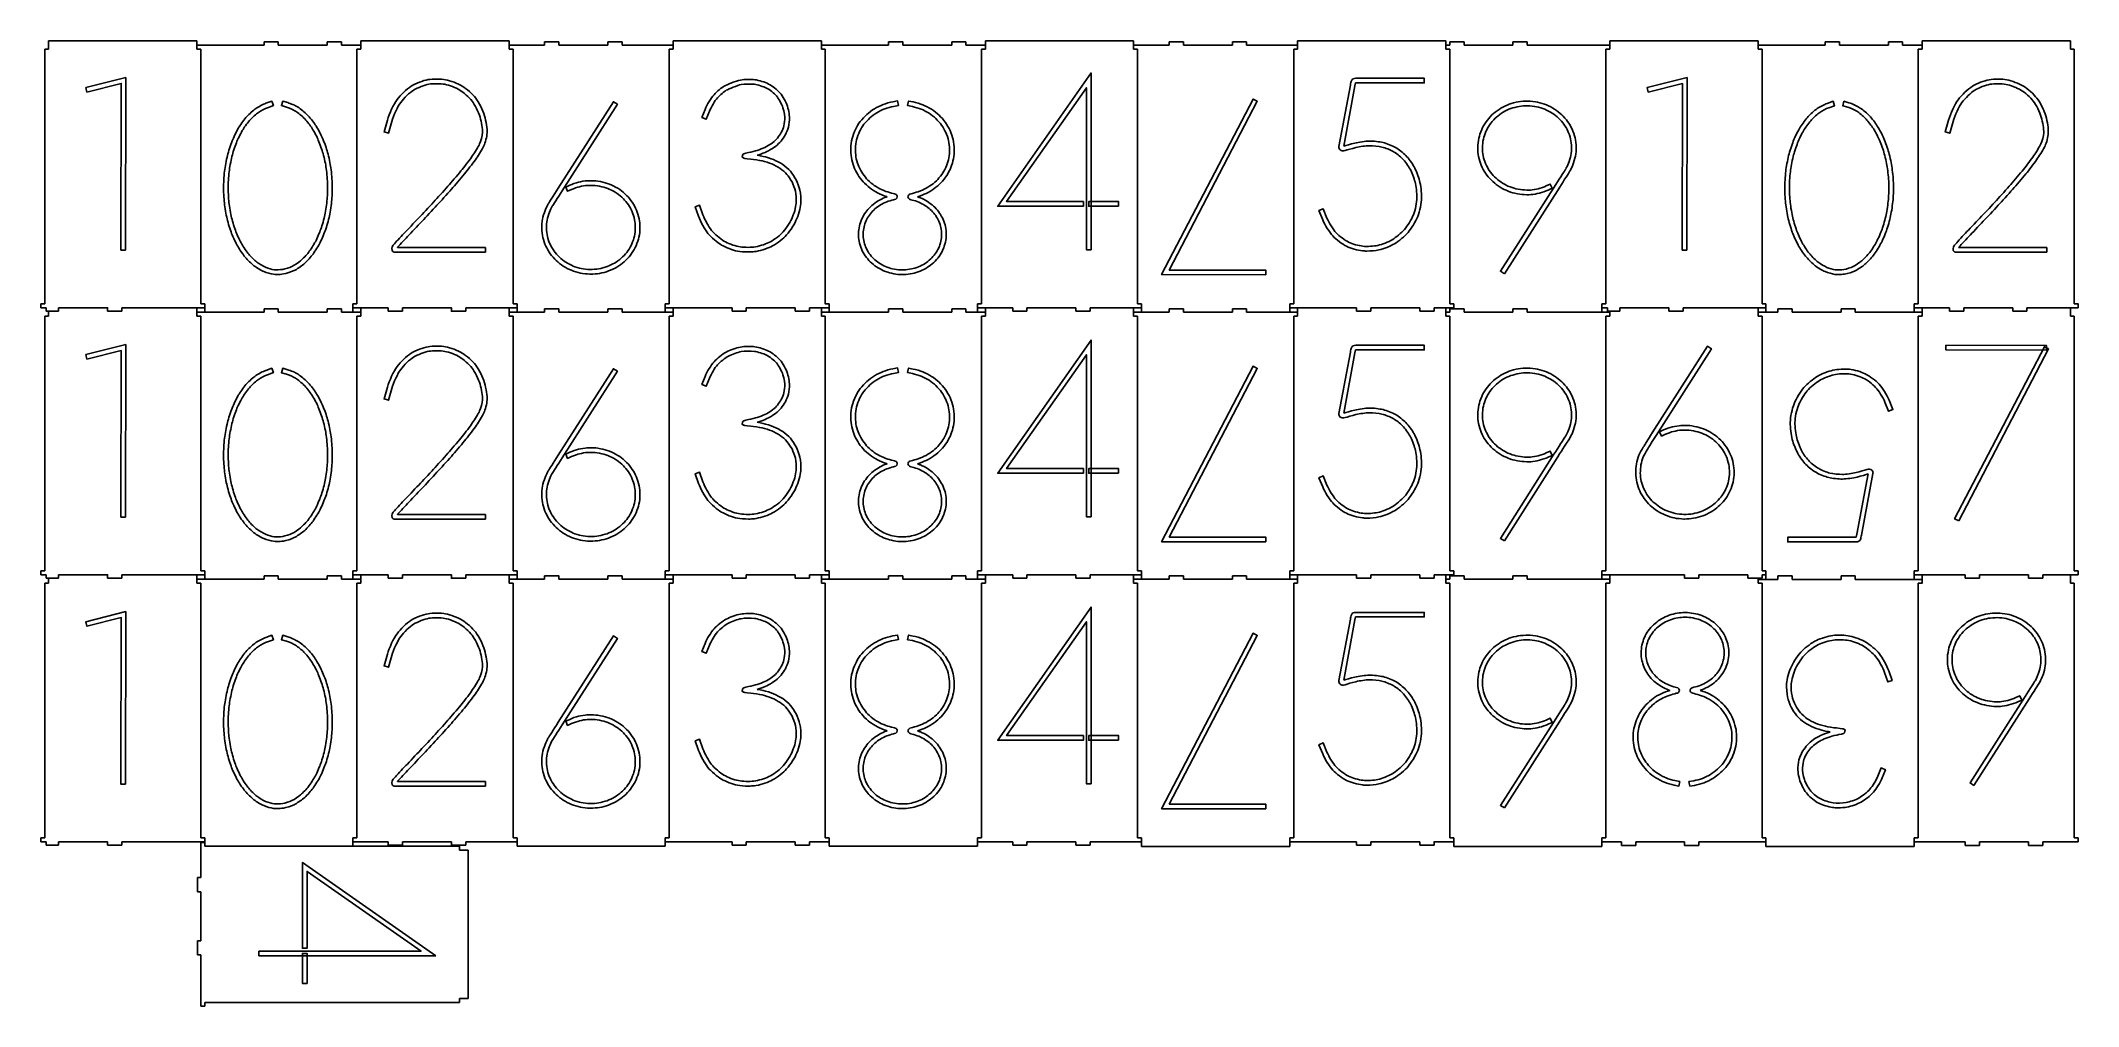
# Model space of a CAD drawing. Extents: x 0 to 774, y 0 to 367.
import ezdxf

# ---------------------------------------------------------------- set-up
doc = ezdxf.new("R2010")
doc.units = 0
doc.layers.add('ink_ext_XXXXXX', color=7, linetype='CONTINUOUS')

msp = doc.modelspace()

# ---------------------------------------------------------------- linework, layer by layer
at = {"layer": 'ink_ext_XXXXXX', "color": 5}
for points in [[(1.505012, 363.807057), (3.005023, 363.807057)], [(1.505012, 363.807057), (1.505012, 267.012598)], [(3.005023, 367.006751), (3.005023, 363.807057)], [(3.005023, 367.006751), (59.30518, 367.006751)], [(59.30518, 367.006751), (59.30518, 365.306362)], [(59.30518, 363.807057), (59.30518, 365.306362)], [(84.805016, 365.306362), (59.30518, 365.306362)], [(60.804839, 363.807057), (59.30518, 363.807057)], [(60.804839, 363.807057), (60.804839, 267.005895)], [(84.805016, 365.306362), (84.805016, 366.604584)], [(90.203927, 366.604584), (84.805016, 366.604584)], [(90.203927, 365.306362), (90.203927, 366.604584)], [(108.805899, 365.306362), (90.203927, 365.306362)], [(108.805899, 365.306362), (108.805899, 366.604584)], [(114.203398, 366.604584), (108.805899, 366.604584)], [(114.203398, 365.306362), (114.203398, 366.604584)], [(121.604676, 365.306362), (114.203398, 365.306362)], [(120.105371, 363.800001), (121.604676, 363.800001)], [(120.105371, 267.005895), (120.105371, 363.800001)], [(121.604676, 366.999696), (177.90448, 366.999696)], [(121.604676, 366.999696), (121.604676, 365.306362)], [(121.604676, 363.800001), (121.604676, 365.306362)], [(177.90448, 366.999696), (177.90448, 365.299307)], [(191.405285, 365.299307), (177.90448, 365.299307)], [(177.90448, 363.800001), (177.90448, 365.299307)], [(179.403786, 363.800001), (177.90448, 363.800001)], [(179.403786, 363.800001), (179.403786, 266.99884)], [(191.405285, 365.299307), (191.405285, 366.597529)], [(196.806313, 366.597529), (191.405285, 366.597529)], [(196.806313, 365.299307), (196.806313, 366.597529)], [(215.404757, 365.299307), (196.806313, 365.299307)], [(220.805785, 366.597529), (215.404757, 366.597529)], [(215.404757, 365.299307), (215.404757, 366.597529)], [(220.805785, 365.299307), (220.805785, 366.597529)], [(240.205034, 365.299307), (220.805785, 365.299307)], [(238.705729, 266.99884), (238.705729, 363.800001)], [(238.705729, 363.800001), (240.205034, 363.800001)], [(240.205034, 366.999696), (296.504838, 366.999696)], [(240.205034, 366.999696), (240.205034, 365.299307)], [(240.205034, 363.800001), (240.205034, 365.299307)], [(296.504838, 366.999696), (296.504838, 365.299307)], [(296.504838, 363.800001), (296.504838, 365.299307)], [(298.004144, 363.800001), (296.504838, 363.800001)], [(322.004533, 365.300154), (296.506077, 365.300154)], [(298.004144, 363.800001), (298.004144, 266.99884), (299.503449, 266.99884)], [(327.404043, 365.298204), (327.404043, 366.597029), (322.001949, 366.597029)], [(322.004533, 365.300154), (322.004533, 366.597905)], [(346.000441, 365.295671), (327.402253, 365.295671)], [(346.000441, 365.295671), (346.000441, 366.597919)], [(351.405702, 366.599109), (346.003318, 366.599109)], [(351.405702, 365.300423), (351.405702, 366.599109)], [(358.80631, 365.298977), (351.405703, 365.298977)], [(357.305487, 266.998804), (357.305487, 363.791245)], [(357.308613, 363.79364), (358.80631, 363.79364)], [(358.80631, 366.991527), (358.80631, 365.298977)], [(358.80631, 363.79364), (358.80631, 365.298977)], [(358.807163, 366.992638), (415.107278, 366.992638)], [(416.60235, 363.790793), (415.103442, 363.790793)], [(428.603179, 365.290033), (415.104566, 365.290033)], [(415.107278, 366.992638), (415.107278, 365.292886)], [(415.107278, 363.793105), (415.107278, 365.292886)], [(416.60235, 363.790793), (416.60235, 266.990991)], [(434.00269, 366.591339), (428.603112, 366.591339)], [(428.603179, 365.290033), (428.603179, 366.590183)], [(434.00269, 365.291329), (434.00269, 366.591339)], [(452.604838, 365.291368), (434.004919, 365.291368)], [(452.604838, 365.291368), (452.604838, 366.591736)], [(458.004349, 366.59079), (452.605117, 366.59079)], [(458.004349, 365.290368), (458.004349, 366.59079)], [(477.405786, 365.291716), (458.007466, 365.291716)], [(475.904861, 363.784878), (477.405786, 363.784878)], [(475.904963, 266.991266), (475.904963, 363.784248)], [(477.405165, 366.985765), (533.706754, 366.985765)], [(477.405786, 366.985032), (477.405786, 365.291716)], [(477.405786, 363.784878), (477.405786, 365.291716)], [(533.706754, 366.985765), (533.706754, 365.285707)], [(533.706754, 363.78531), (533.706754, 365.285707)], [(535.207577, 365.286356), (533.707298, 365.286356)], [(535.207577, 363.786078), (533.707298, 363.786078)], [(540.607087, 366.585493), (535.207108, 366.585493)], [(535.207577, 365.286356), (535.207577, 366.586107)], [(535.207577, 363.786078), (535.207577, 266.985771)], [(559.203485, 365.284402), (540.604025, 365.284402)], [(540.607087, 365.285352), (540.607087, 366.585493)], [(564.602996, 366.583655), (559.199543, 366.583655)], [(559.203485, 365.284402), (559.203485, 366.584294)], [(564.602996, 365.283878), (564.602996, 366.583655)], [(596.005262, 365.284274), (564.603331, 365.284274)], [(594.501641, 363.777488), (596.005262, 363.777488)], [(594.50444, 266.985057), (594.50444, 363.778269)], [(596.003622, 366.978184), (652.30623, 366.978184)], [(596.005262, 366.977298), (596.005262, 365.284274)], [(596.005262, 363.777488), (596.005262, 365.284274)], [(677.802961, 365.277123), (652.306022, 365.277123)], [(652.30623, 366.978184), (652.30623, 365.277751)], [(652.30623, 363.777997), (652.30623, 365.277751)], [(653.807053, 363.778716), (652.309347, 363.778716)], [(653.807053, 363.778716), (653.807053, 266.978476)], [(677.802961, 365.277123), (677.802961, 366.577103)], [(683.208222, 366.578669), (677.809943, 366.578669)], [(701.80462, 365.278218), (683.20624, 365.278218)], [(683.208222, 365.278782), (683.208222, 366.578669)], [(707.204131, 366.577541), (701.800167, 366.577541)], [(701.80462, 365.278218), (701.80462, 366.57815)], [(714.604738, 365.277268), (707.202464, 365.277268)], [(707.204131, 365.277491), (707.204131, 366.577541)], [(713.103872, 363.769797), (714.604738, 363.769797)], [(713.103916, 363.770542), (713.103916, 266.97765)], [(714.603919, 366.97027), (770.905706, 366.97027)], [(714.604738, 366.970245), (714.604738, 365.277268)], [(714.604738, 363.769797), (714.604738, 365.277268)], [(770.905706, 366.97027), (770.905706, 363.770439)], [(772.406529, 363.771218), (770.906022, 363.771218)], [(772.406529, 363.771218), (772.406529, 266.970745)], [(0.005001, 267.012598), (0.005001, 265.505884)], [(1.505012, 267.012598), (0.005001, 267.012598)], [(2.105087, 265.505884), (0.005001, 265.505884)], [(2.105087, 265.505884), (2.105087, 264.205898)], [(2.105087, 264.205898), (3.005023, 264.205898), (6.805146, 264.205898)], [(3.005023, 264.205898), (3.005023, 262.305837)], [(6.805146, 265.505884), (25.405001, 265.505884), (25.405001, 264.205898)], [(6.805146, 265.505884), (6.805146, 264.205898)], [(25.405001, 264.205898), (30.80497, 264.205898)], [(30.80497, 265.505884), (30.80497, 264.205898)], [(30.80497, 265.505884), (59.30518, 265.505884), (62.30485, 265.505884)], [(59.30518, 265.505884), (59.30518, 263.805848)], [(59.30518, 262.305837), (59.30518, 263.805848)], [(84.805016, 263.805848), (62.30485, 263.805848), (59.30518, 263.805848)], [(60.804839, 267.005895), (62.30485, 267.005895)], [(62.30485, 267.005895), (62.30485, 265.505884)], [(62.30485, 263.805848), (62.30485, 265.505884)], [(84.805016, 263.805848), (84.805016, 265.105834)], [(90.203927, 265.105834), (84.805016, 265.105834)], [(90.203927, 263.805848), (90.203927, 265.105834)], [(108.805899, 263.805848), (90.203927, 263.805848)], [(108.805899, 263.805848), (108.805899, 265.105834)], [(114.203398, 265.105834), (108.805899, 265.105834)], [(114.203398, 263.805848), (114.203398, 265.105834)], [(118.606065, 263.805848), (114.203398, 263.805848)], [(120.105371, 267.005895), (118.606065, 267.005895)], [(118.606065, 267.005895), (118.606065, 265.498829)], [(118.606065, 263.805848), (118.606065, 265.498829)], [(118.606065, 265.498829), (121.604676, 265.498829), (132.004565, 265.498829)], [(121.604676, 263.805848), (118.606065, 263.805848)], [(121.604676, 265.498829), (121.604676, 263.805848)], [(121.604676, 262.298781), (121.604676, 263.805848)], [(132.004565, 265.498829), (132.004565, 264.198843)], [(132.004565, 264.198843), (137.405592, 264.198843)], [(137.405592, 265.498829), (156.004036, 265.498829), (156.004036, 264.198843), (161.405064, 264.198843)], [(137.405592, 265.498829), (137.405592, 264.198843)], [(161.405064, 265.498829), (161.405064, 264.198843)], [(161.405064, 265.498829), (177.90448, 265.498829), (180.903091, 265.498829)], [(177.90448, 265.498829), (177.90448, 263.798793)], [(177.90448, 262.298781), (177.90448, 263.798793)], [(191.405285, 263.798793), (180.903091, 263.798793), (177.90448, 263.798793)], [(179.403786, 266.99884), (180.903091, 266.99884), (180.903091, 265.498829)], [(180.903091, 263.798793), (180.903091, 265.498829)], [(191.405285, 263.798793), (191.405285, 265.098779)], [(196.806313, 263.798793), (196.806313, 265.098779), (191.405285, 265.098779)], [(215.404757, 263.798793), (196.806313, 263.798793)], [(220.805785, 265.098779), (215.404757, 265.098779)], [(215.404757, 263.798793), (215.404757, 265.098779)], [(220.805785, 263.798793), (220.805785, 265.098779)], [(240.205034, 263.798793), (237.206423, 263.798793), (220.805785, 263.798793)], [(238.705729, 266.99884), (237.206423, 266.99884)], [(237.206423, 266.99884), (237.206423, 265.498829)], [(237.206423, 263.798793), (237.206423, 265.498829), (240.205034, 265.498829), (262.606423, 265.498829)], [(240.205034, 265.498829), (240.205034, 263.798793)], [(240.205034, 262.298781), (240.205034, 263.798793)], [(262.606423, 265.498829), (262.606423, 264.198843)], [(262.606423, 264.198843), (268.003922, 264.198843)], [(268.003922, 265.498829), (268.003922, 264.198843)], [(268.003922, 265.498829), (286.605894, 265.498829)], [(286.605894, 265.498829), (286.605894, 264.198843)], [(286.605894, 264.198843), (292.003394, 264.198843)], [(292.003394, 265.498829), (292.003394, 264.198843)], [(292.003394, 265.498829), (296.504838, 265.498829), (299.503449, 265.498829)], [(296.504838, 265.498829), (296.504838, 263.798793)], [(296.504838, 262.298781), (296.504838, 263.798793)], [(299.503449, 263.798793), (296.504838, 263.798793)], [(299.503449, 266.99884), (299.503449, 265.498829)], [(299.503449, 263.798793), (299.503449, 265.498829)], [(322.004533, 263.799189), (299.504204, 263.799189)], [(327.404043, 263.798685), (327.404043, 265.098598), (322.001949, 265.098598)], [(322.004533, 263.799189), (322.004533, 265.099096)], [(346.000441, 263.797462), (327.402253, 263.797462)], [(346.000441, 263.797462), (346.000441, 265.097465)], [(351.405702, 265.099591), (346.003318, 265.099591)], [(355.804665, 263.799582), (351.405474, 263.799582)], [(351.405702, 263.799394), (351.405702, 265.099591)], [(355.803276, 265.492038), (358.80631, 265.492038)], [(358.80631, 263.799489), (355.803276, 263.799489)], [(357.305487, 266.998804), (355.803777, 266.998804)], [(355.804665, 266.999546), (355.804665, 265.492339)], [(355.804665, 263.799582), (355.804665, 265.492339)], [(358.804176, 265.490814), (369.202812, 265.490814)], [(358.80631, 265.492038), (358.80631, 263.799489)], [(358.80631, 262.292241), (358.80631, 263.799489)], [(369.202812, 265.490814), (369.202812, 264.190693)], [(369.205706, 264.192455), (374.608073, 264.192455)], [(374.606305, 265.491675), (393.20447, 265.491675)], [(374.608073, 265.492705), (374.608073, 264.192455)], [(393.201847, 264.191138), (398.603981, 264.191138)], [(393.20447, 265.491675), (393.20447, 264.191859)], [(398.603981, 265.491065), (398.603981, 264.191138)], [(398.609686, 265.492455), (415.107278, 265.492455)], [(415.10293, 265.491356), (418.103173, 265.491356)], [(418.103173, 263.791637), (415.10293, 263.791637)], [(415.107278, 265.492455), (415.107278, 263.792703)], [(415.107278, 262.292505), (415.107278, 263.792703)], [(416.605144, 266.991477), (418.103173, 266.991477)], [(428.603179, 263.790825), (418.100009, 263.790825)], [(418.103173, 266.991477), (418.103173, 265.491356)], [(418.103173, 263.791637), (418.103173, 265.491356)], [(434.00269, 263.791673), (434.00269, 265.091255), (428.603112, 265.091255)], [(428.603179, 263.790825), (428.603179, 265.09055)], [(452.604838, 263.791461), (434.004919, 263.791461)], [(452.604838, 263.791461), (452.604838, 265.091389)], [(458.004349, 265.090982), (452.605117, 265.090982)], [(458.004349, 263.791003), (458.004349, 265.090982)], [(474.404141, 263.791886), (458.006109, 263.791886)], [(475.904963, 266.991266), (474.402538, 266.991266)], [(474.403936, 265.484744), (477.405786, 265.484744)], [(477.405786, 263.791882), (474.403936, 263.791882)], [(474.404141, 266.991767), (474.404141, 265.485141)], [(474.404141, 263.791886), (474.404141, 265.485141)], [(477.405639, 265.484577), (499.803117, 265.484577)], [(477.405786, 265.484744), (477.405786, 263.791882)], [(477.405786, 262.284589), (477.405786, 263.791882)], [(499.799612, 264.184147), (505.202628, 264.184147)], [(499.803117, 265.484577), (499.803117, 264.184305)], [(505.202628, 265.484174), (505.202628, 264.184147)], [(505.207722, 265.485193), (523.804776, 265.485193)], [(523.802982, 264.184701), (529.204287, 264.184701)], [(523.804776, 265.485193), (523.804776, 264.185139)], [(529.204287, 265.484907), (529.204287, 264.184701)], [(529.204584, 265.48533), (533.706754, 265.48533)], [(533.706303, 265.484046), (536.702649, 265.484046)], [(533.706754, 265.48533), (533.706754, 263.785271)], [(533.706754, 262.284874), (533.706754, 263.785271)], [(535.207577, 263.785668), (533.707298, 263.785668)], [(535.204476, 266.984183), (536.702649, 266.984183), (536.702649, 265.484046)], [(536.702649, 265.084205), (535.204476, 265.084205)], [(535.207577, 263.785668), (535.207577, 265.085909)], [(536.702649, 265.084205), (536.702649, 265.484046)], [(540.607087, 265.085127), (536.70765, 265.085127)], [(559.203485, 263.784272), (540.604025, 263.784272)], [(540.607087, 263.784985), (540.607087, 265.085127)], [(564.602996, 265.084148), (559.199543, 265.084148)], [(559.203485, 263.784272), (559.203485, 265.084164)], [(593.003617, 263.784793), (564.602888, 263.784793)], [(564.602996, 263.783863), (564.602996, 265.084148)], [(596.005262, 263.784601), (593.003296, 263.784601)], [(594.50444, 266.985057), (593.003443, 266.985057)], [(593.003617, 266.984476), (593.003617, 265.477691)], [(593.003617, 263.784793), (593.003617, 265.477691)], [(595.108219, 265.478207), (593.005346, 265.478207)], [(595.10309, 264.177653), (596.005262, 264.177653)], [(595.108219, 265.478207), (595.108219, 264.178009)], [(596.005262, 264.177653), (596.005262, 263.784601)], [(596.005262, 262.277287), (596.005262, 263.784601)], [(596.006683, 264.178028), (599.806195, 264.178028)], [(599.802601, 265.477065), (618.402593, 265.477065), (618.402593, 264.177339)], [(599.806195, 265.477918), (599.806195, 264.178028)], [(618.404996, 264.178751), (623.807854, 264.178751)], [(623.806408, 265.47778), (652.30623, 265.47778)], [(623.807854, 265.478814), (623.807854, 264.178751)], [(652.301833, 265.47707), (655.302125, 265.47707)], [(655.302125, 263.776717), (652.301833, 263.776717)], [(652.30623, 265.47778), (652.30623, 263.777909)], [(652.30623, 262.277593), (652.30623, 263.777909)], [(653.801979, 266.977216), (655.302125, 266.977216)], [(655.302125, 266.977216), (655.302125, 265.47707)], [(655.302125, 263.776717), (655.302125, 265.47707)], [(659.804592, 263.777277), (655.304781, 263.777277)], [(659.804592, 263.777277), (659.804592, 265.077349)], [(665.204103, 265.077638), (659.805829, 265.077638)], [(665.204103, 263.777948), (665.204103, 265.077638)], [(683.806251, 263.777814), (665.205607, 263.777814)], [(689.205762, 265.077223), (683.802539, 265.077223)], [(683.806251, 263.777814), (683.806251, 265.07794)], [(689.205762, 263.777292), (689.205762, 265.077223)], [(714.604738, 263.777264), (711.603005, 263.777264), (689.207032, 263.777226)], [(711.603005, 265.470242), (714.604738, 265.470242)], [(711.603093, 266.977433), (711.603093, 265.470397)], [(711.603093, 263.777226), (711.603093, 265.470397)], [(713.103916, 266.97765), (711.605351, 266.97765)], [(714.604738, 265.470242), (714.604738, 263.777264)], [(714.604738, 262.270394), (714.604738, 263.777264)], [(714.607666, 265.471123), (725.00699, 265.471123)], [(725.00699, 265.471123), (725.00699, 264.170904)], [(725.007639, 264.17134), (730.406501, 264.17134)], [(730.406501, 265.471337), (730.406501, 264.17134)], [(730.408551, 265.471727), (749.008649, 265.471727), (749.008649, 264.171647)], [(749.004463, 264.170645), (754.40241, 264.170645)], [(754.40241, 265.470151), (754.40241, 264.170645)], [(754.404991, 265.470235), (770.905706, 265.470235)], [(770.905706, 265.470235), (770.905706, 262.270404)], [(770.90836, 265.471591), (773.907351, 265.471591)], [(772.411039, 266.971087), (773.907351, 266.971087), (773.907351, 265.471591)], [(1.505012, 262.305837), (3.005023, 262.305837)], [(1.505012, 262.305837), (1.505012, 165.512789)], [(60.804839, 262.305837), (59.30518, 262.305837)], [(60.804839, 165.505734), (60.804839, 262.305837)], [(120.105371, 262.298781), (120.105371, 165.505734)], [(120.105371, 262.298781), (121.604676, 262.298781)], [(179.403786, 262.298781), (177.90448, 262.298781)], [(179.403786, 262.298781), (179.403786, 165.498678)], [(238.705729, 262.298781), (238.705729, 165.505734)], [(238.705729, 262.298781), (240.205034, 262.298781)], [(298.004144, 262.298781), (296.504838, 262.298781)], [(298.004144, 262.298781), (298.004144, 165.498678), (299.503449, 165.498678)], [(357.305487, 262.291287), (357.305487, 165.498465)], [(357.308613, 262.292241), (358.80631, 262.292241)], [(416.60235, 262.290934), (415.103442, 262.290934)], [(416.60235, 262.290934), (416.60235, 165.491132)], [(475.904861, 262.284589), (477.405786, 262.284589)], [(475.904963, 262.284271), (475.904963, 165.49129)], [(535.207577, 262.285389), (533.707298, 262.285389)], [(535.207577, 165.485082), (535.207577, 262.285389)], [(594.501641, 262.277287), (596.005262, 262.277287)], [(594.50444, 165.485037), (594.50444, 262.278248)], [(653.807053, 262.278156), (652.309347, 262.278156)], [(653.807053, 262.278156), (653.807053, 165.478478)], [(713.103872, 262.270394), (714.604738, 262.270394)], [(713.103916, 262.270958), (713.103916, 165.478065)], [(772.406529, 262.270854), (770.906022, 262.270854)], [(772.406529, 262.270854), (772.406529, 165.471017)], [(0.005001, 165.512789), (0.005001, 164.005723)], [(1.505012, 165.512789), (0.005001, 165.512789)], [(2.105087, 164.005723), (0.005001, 164.005723)], [(2.105087, 164.005723), (2.105087, 162.705737)], [(2.105087, 162.705737), (3.005023, 162.705737), (6.805146, 162.705737)], [(3.005023, 162.705737), (3.005023, 160.805676)], [(6.805146, 164.005723), (25.405001, 164.005723), (25.405001, 162.705737)], [(6.805146, 164.005723), (6.805146, 162.705737)], [(25.405001, 162.705737), (30.80497, 162.705737)], [(30.80497, 164.005723), (30.80497, 162.705737)], [(30.80497, 164.005723), (59.30518, 164.005723), (62.30485, 164.005723)], [(59.30518, 164.005723), (59.30518, 162.305687)], [(60.804839, 165.505734), (62.30485, 165.505734)], [(62.30485, 165.505734), (62.30485, 164.005723)], [(62.30485, 162.305687), (62.30485, 164.005723)], [(84.805016, 162.305687), (84.805016, 163.605673)], [(90.203927, 163.605673), (84.805016, 163.605673)], [(90.203927, 162.305687), (90.203927, 163.605673)], [(108.805899, 162.305687), (108.805899, 163.605673)], [(114.203398, 162.305687), (114.203398, 163.605673), (108.805899, 163.605673)], [(118.606065, 165.505734), (118.606065, 163.998667)], [(120.105371, 165.505734), (118.606065, 165.505734)], [(118.606065, 163.998667), (121.604676, 163.998667), (132.004565, 163.998667)], [(118.606065, 162.305687), (118.606065, 163.998667)], [(121.604676, 163.998667), (121.604676, 162.305687)], [(132.004565, 163.998667), (132.004565, 162.698681)], [(132.004565, 162.698681), (137.405592, 162.698681)], [(137.405592, 163.998667), (156.004036, 163.998667), (156.004036, 162.698681), (161.405064, 162.698681)], [(137.405592, 163.998667), (137.405592, 162.698681)], [(161.405064, 163.998667), (161.405064, 162.698681)], [(161.405064, 163.998667), (177.90448, 163.998667), (180.903091, 163.998667)], [(177.90448, 163.998667), (177.90448, 162.298631)], [(179.403786, 165.498678), (180.903091, 165.498678), (180.903091, 163.998667)], [(180.903091, 162.298631), (180.903091, 163.998667)], [(191.405285, 162.298631), (191.405285, 163.598617)], [(196.806313, 162.298631), (196.806313, 163.598617), (191.405285, 163.598617)], [(220.805785, 163.598617), (215.404757, 163.598617)], [(215.404757, 162.298631), (215.404757, 163.598617)], [(220.805785, 162.298631), (220.805785, 163.598617)], [(238.705729, 165.505734), (237.206423, 165.505734), (237.206423, 163.998667)], [(237.206423, 163.998667), (240.205034, 163.998667), (262.606423, 163.998667)], [(237.206423, 162.298631), (237.206423, 163.998667)], [(240.205034, 163.998667), (240.205034, 162.298631)], [(262.606423, 163.998667), (262.606423, 162.698681)], [(262.606423, 162.698681), (268.003922, 162.698681)], [(268.003922, 163.998667), (268.003922, 162.698681)], [(268.003922, 163.998667), (286.605894, 163.998667)], [(286.605894, 163.998667), (286.605894, 162.698681)], [(286.605894, 162.698681), (292.003394, 162.698681)], [(292.003394, 163.998667), (292.003394, 162.698681)], [(292.003394, 163.998667), (296.504838, 163.998667), (299.503449, 163.998667)], [(296.504838, 163.998667), (296.504838, 162.298631)], [(299.503449, 165.498678), (299.503449, 163.998667)], [(299.503449, 162.298631), (299.503449, 163.998667)], [(327.404043, 162.29844), (327.404043, 163.598353), (322.001949, 163.598353)], [(322.004533, 162.298943), (322.004533, 163.59885)], [(346.000441, 162.297757), (346.000441, 163.597759)], [(351.405702, 163.59894), (346.003318, 163.59894)], [(351.405702, 162.299121), (351.405702, 163.59894)], [(355.803276, 163.992167), (358.80631, 163.992167)], [(357.305487, 165.498465), (355.803777, 165.498465)], [(355.804665, 165.499162), (355.804665, 163.991955)], [(355.804665, 162.299198), (355.804665, 163.991955)], [(358.804176, 163.990889), (369.202812, 163.990889)], [(358.80631, 163.992167), (358.80631, 162.298854)], [(369.202812, 163.990889), (369.202812, 162.690768)], [(369.205706, 162.692214), (374.608073, 162.692214)], [(374.606305, 163.991574), (393.20447, 163.991574)], [(374.608073, 163.992073), (374.608073, 162.692214)], [(393.201847, 162.691174), (398.603981, 162.691174)], [(393.20447, 163.991574), (393.20447, 162.691759)], [(398.603981, 163.991101), (398.603981, 162.691174)], [(398.609686, 163.992272), (415.107278, 163.992272)], [(415.10293, 163.99153), (418.103173, 163.99153)], [(415.107278, 163.992272), (415.107278, 162.292103)], [(416.605144, 165.491651), (418.103173, 165.491651)], [(418.103173, 165.491651), (418.103173, 163.99153)], [(418.103173, 162.291393), (418.103173, 163.99153)], [(434.00269, 162.291589), (434.00269, 163.591599), (428.603112, 163.591599)], [(428.603179, 162.290767), (428.603179, 163.590917)], [(452.604838, 162.291554), (452.604838, 163.591482)], [(458.004349, 163.591174), (452.605117, 163.591174)], [(458.004349, 162.291194), (458.004349, 163.591174)], [(475.904963, 165.49129), (474.402538, 165.49129)], [(474.403936, 163.984455), (477.405786, 163.984455)], [(474.404141, 165.492029), (474.404141, 163.984497)], [(474.404141, 162.291695), (474.404141, 163.984497)], [(477.405639, 163.984173), (499.803117, 163.984173)], [(477.405786, 163.984455), (477.405786, 162.291593)], [(499.799612, 162.683903), (505.202628, 162.683903)], [(499.803117, 163.984173), (499.803117, 162.68437)], [(505.202628, 163.98393), (505.202628, 162.683903)], [(505.207722, 163.984809), (523.804776, 163.984809)], [(523.802982, 162.684456), (529.204287, 162.684456)], [(523.804776, 163.984809), (523.804776, 162.685239)], [(529.204287, 163.984662), (529.204287, 162.684456)], [(529.204584, 163.984894), (533.706754, 163.984894)], [(533.706303, 163.984058), (536.702649, 163.984058)], [(533.706754, 163.984894), (533.706754, 162.285325)], [(535.204476, 165.484196), (536.702649, 165.484196)], [(536.702649, 163.584709), (535.204476, 163.584709)], [(535.207577, 162.285469), (535.207577, 163.58571)], [(536.702649, 165.484196), (536.702649, 163.984058)], [(536.702649, 163.584709), (536.702649, 163.984058)], [(540.607087, 163.585254), (536.70765, 163.585254)], [(540.607087, 162.285113), (540.607087, 163.585254)], [(564.602996, 163.584133), (559.199543, 163.584133)], [(559.203485, 162.284648), (559.203485, 163.584539)], [(564.602996, 162.284356), (564.602996, 163.584133)], [(593.003296, 163.977953), (596.005262, 163.977953)], [(594.50444, 165.485037), (593.003443, 165.485037)], [(593.003617, 165.484728), (593.003617, 163.977944)], [(593.003617, 162.285046), (593.003617, 163.977944)], [(596.005262, 163.977953), (596.005262, 162.284928)], [(596.005417, 163.978227), (624.405883, 163.978227)], [(624.404417, 162.677969), (629.805394, 162.677969)], [(624.405883, 163.978227), (624.405883, 162.678378)], [(629.80192, 163.977293), (648.401792, 163.977293)], [(629.805394, 163.978042), (629.805394, 162.677969)], [(648.401792, 163.977293), (648.401792, 162.677597)], [(648.405071, 162.677739), (652.30623, 162.677739)], [(652.30623, 162.677739), (652.30623, 162.278067)], [(652.309347, 162.678444), (653.807053, 162.678444)], [(653.801979, 165.477678), (655.302125, 165.477678)], [(653.801979, 163.977532), (655.302125, 163.977532)], [(653.807053, 163.97852), (653.807053, 162.678444)], [(655.302125, 165.477678), (655.302125, 163.977532)], [(655.302125, 162.277179), (655.302125, 163.977532)], [(659.804592, 162.277622), (659.804592, 163.577694)], [(665.204103, 163.578117), (659.805829, 163.578117)], [(665.204103, 162.277857), (665.204103, 163.578117)], [(689.205762, 163.577907), (683.802539, 163.577907)], [(683.806251, 162.277835), (683.806251, 163.577961)], [(689.205762, 162.277975), (689.205762, 163.577907)], [(711.603005, 163.970839), (714.604738, 163.977443)], [(711.603093, 165.477547), (711.603093, 163.970511)], [(711.603093, 162.27734), (711.603093, 163.970511)], [(713.103916, 165.478065), (711.605351, 165.478065)], [(714.604738, 163.977443), (714.604738, 162.277261)], [(714.608975, 163.978339), (731.00453, 163.971014)], [(731.003301, 162.670673), (736.404041, 162.670673)], [(731.00453, 163.971014), (731.00453, 162.670846)], [(736.402237, 163.970896), (755.006189, 163.970896)], [(736.404041, 163.970533), (736.404041, 162.670673)], [(755.006189, 163.970896), (755.006189, 162.67062)], [(755.007354, 162.671084), (760.4057, 162.671084)], [(760.404674, 163.970835), (770.905706, 163.977819)], [(760.4057, 163.971338), (760.4057, 162.671084)], [(770.905706, 163.977819), (770.905706, 160.777988)], [(770.90836, 163.978326), (773.907351, 163.971322)], [(772.411039, 165.471455), (773.907351, 165.471455)], [(773.907351, 165.471455), (773.907351, 163.971322)], [(1.505012, 160.805676), (3.005023, 160.805676)], [(1.505012, 160.805676), (1.505012, 64.012981)], [(59.30518, 160.805676), (59.30518, 162.305687)], [(84.805016, 162.305687), (62.30485, 162.305687), (59.30518, 162.305687)], [(60.804839, 160.805676), (59.30518, 160.805676)], [(60.804839, 160.805676), (60.804839, 64.005925)], [(108.805899, 162.305687), (90.203927, 162.305687)], [(118.606065, 162.305687), (114.203398, 162.305687)], [(121.604676, 162.305687), (118.606065, 162.305687)], [(120.105371, 160.79862), (120.105371, 64.005925)], [(120.105371, 160.79862), (121.604676, 160.79862)], [(121.604676, 160.79862), (121.604676, 162.305687)], [(177.90448, 160.79862), (177.90448, 162.298631)], [(191.405285, 162.298631), (180.903091, 162.298631), (177.90448, 162.298631)], [(179.403786, 160.79862), (177.90448, 160.79862)], [(179.403786, 160.79862), (179.403786, 63.99887)], [(215.404757, 162.298631), (196.806313, 162.298631)], [(240.205034, 162.298631), (237.206423, 162.298631), (220.805785, 162.298631)], [(238.705729, 160.79862), (238.705729, 64.005925)], [(238.705729, 160.79862), (240.205034, 160.79862)], [(240.205034, 160.79862), (240.205034, 162.298631)], [(296.504838, 160.79862), (296.504838, 162.298631)], [(299.503449, 162.298631), (296.504838, 162.298631)], [(298.004144, 160.79862), (296.504838, 160.79862)], [(298.004144, 63.99887), (298.004144, 160.79862)], [(322.004533, 162.298943), (299.504204, 162.298943)], [(346.000441, 162.297757), (327.402253, 162.297757)], [(355.804665, 162.299198), (351.405474, 162.299198)], [(358.80631, 162.298854), (355.803276, 162.298854)], [(357.305487, 160.791329), (357.305487, 63.998888)], [(357.308613, 160.791988), (358.80631, 160.791988)], [(358.80631, 160.791988), (358.80631, 162.298854)], [(418.103173, 162.291393), (415.10293, 162.291393)], [(416.60235, 160.791075), (415.103442, 160.791075)], [(415.107278, 160.792322), (415.107278, 162.292103)], [(416.60235, 63.991691), (416.60235, 160.791075)], [(428.603179, 162.290767), (418.100009, 162.290767)], [(452.604838, 162.291554), (434.004919, 162.291554)], [(474.404141, 162.291695), (458.006109, 162.291695)], [(477.405786, 162.291593), (474.403936, 162.291593)], [(475.904861, 160.784756), (477.405786, 160.784756)], [(475.904963, 63.991767), (475.904963, 160.784295)], [(477.405786, 160.784756), (477.405786, 162.291593)], [(533.706754, 160.784928), (533.706754, 162.285325)], [(535.207577, 162.285469), (533.707298, 162.285469)], [(535.207577, 160.785681), (533.707298, 160.785681)], [(535.207577, 160.785681), (535.207577, 63.984884)], [(559.203485, 162.284648), (540.604025, 162.284648)], [(593.003617, 162.285046), (564.602888, 162.285046)], [(596.005262, 162.284928), (593.003296, 162.284928)], [(594.501641, 160.777615), (596.005262, 160.777615)], [(594.50444, 160.778228), (594.50444, 63.985016)], [(596.005262, 160.777615), (596.005262, 162.284928)], [(655.302125, 162.277179), (652.301833, 162.277179)], [(652.30623, 160.777751), (652.30623, 162.278067)], [(653.807053, 160.778158), (652.309347, 160.778158)], [(653.807053, 160.778158), (653.807053, 63.977918)], [(659.804592, 162.277622), (655.304781, 162.277622)], [(683.806251, 162.277835), (665.205607, 162.277835)], [(714.604738, 162.277261), (711.603005, 162.277261), (689.207032, 162.27734)], [(713.103872, 160.770391), (714.604738, 160.770391), (714.604738, 162.277261)], [(713.103916, 63.977882), (713.103916, 160.770774)], [(772.406529, 160.778119), (770.906022, 160.778119)], [(772.406529, 160.778119), (772.406529, 63.977646)], [(0.005001, 64.012981), (0.005001, 62.50662)], [(1.505012, 64.012981), (0.005001, 64.012981)], [(2.105087, 62.50662), (0.005001, 62.50662)], [(2.105087, 62.50662), (2.105087, 61.20487)], [(6.805146, 62.50662), (25.405001, 62.50662), (25.405001, 61.20487)], [(6.805146, 62.50662), (6.805146, 61.20487)], [(30.80497, 62.50662), (30.80497, 61.20487)], [(30.80497, 62.50662), (62.30485, 62.50662)], [(60.798136, 62.305536), (60.798136, 48.907037)], [(62.30485, 62.305536), (60.798136, 62.305536)], [(60.804839, 64.005925), (62.30485, 64.005925)], [(62.30485, 64.005925), (62.30485, 62.50662)], [(62.30485, 62.305536), (62.30485, 62.50662)], [(62.30485, 60.806231), (62.30485, 62.305536)], [(118.606065, 64.005925), (118.606065, 62.499564)], [(120.105371, 64.005925), (118.606065, 64.005925)], [(118.606065, 62.499564), (132.004565, 62.499564)], [(118.606065, 60.806231), (118.606065, 62.499564)], [(132.004565, 62.499564), (132.004565, 61.197814)], [(137.405592, 62.499564), (156.004036, 62.499564)], [(137.405592, 62.499564), (137.405592, 61.197814)], [(156.004036, 62.499564), (156.004036, 61.197814), (161.405064, 61.197814)], [(161.405064, 62.499564), (161.405064, 61.197814)], [(161.405064, 62.499564), (180.903091, 62.499564)], [(179.403786, 63.99887), (180.903091, 63.99887), (180.903091, 62.499564)], [(180.903091, 60.799175), (180.903091, 62.499564)], [(238.705729, 64.005925), (237.206423, 64.005925), (237.206423, 62.499564)], [(237.206423, 62.499564), (262.606423, 62.499564)], [(237.206423, 60.799175), (237.206423, 62.499564)], [(262.606423, 62.499564), (262.606423, 61.197814)], [(268.003922, 62.499564), (268.003922, 61.197814)], [(268.003922, 62.499564), (286.605894, 62.499564)], [(286.605894, 62.499564), (286.605894, 61.197814)], [(292.003394, 62.499564), (292.003394, 61.197814)], [(292.003394, 62.499564), (299.503449, 62.499564)], [(298.004144, 63.99887), (299.503449, 63.99887)], [(299.503449, 63.99887), (299.503449, 62.499564)], [(299.503449, 60.799175), (299.503449, 62.499564)], [(355.801507, 62.49213), (369.202812, 62.49213)], [(357.305487, 63.998888), (355.803777, 63.998888)], [(355.804665, 63.999158), (355.804665, 62.492711)], [(355.804665, 60.799574), (355.804665, 62.492711)], [(369.202812, 62.49213), (369.202812, 61.190455)], [(374.606305, 62.492683), (393.20447, 62.492683)], [(374.608073, 62.492616), (374.608073, 61.190799)], [(393.20447, 62.492683), (393.20447, 61.190852)], [(398.60369, 62.492541), (418.103173, 62.492541)], [(398.603981, 62.492357), (398.603981, 61.190398)], [(416.605144, 63.991825), (418.103173, 63.991825)], [(418.103173, 63.991825), (418.103173, 62.492541)], [(418.103173, 60.791985), (418.103173, 62.492541)], [(474.402128, 62.485643), (499.803117, 62.485643)], [(475.904963, 63.991767), (474.402538, 63.991767)], [(474.404141, 63.991838), (474.404141, 62.485665)], [(474.404141, 60.79241), (474.404141, 62.485665)], [(499.803117, 62.485643), (499.803117, 61.183497)], [(505.202628, 62.485101), (505.202628, 61.183658)], [(505.207722, 62.485876), (523.804776, 62.485876)], [(523.804776, 62.485876), (523.804776, 61.183889)], [(529.20196, 62.485544), (536.702649, 62.485544)], [(529.204287, 62.48539), (529.204287, 61.183724)], [(535.204476, 63.984699), (536.702649, 63.984699), (536.702649, 62.485544)], [(536.702649, 60.784995), (536.702649, 62.485544)], [(593.001446, 62.478283), (600.404224, 62.478283)], [(594.50444, 63.985016), (593.003443, 63.985016)], [(593.003617, 63.98498), (593.003617, 62.478196)], [(593.003617, 60.784772), (593.003617, 62.478196)], [(600.404224, 62.478283), (600.404224, 61.176433)], [(605.803735, 62.478196), (605.803735, 61.176218)], [(605.810145, 62.478308), (624.405883, 62.478308)], [(624.405883, 62.478308), (624.405883, 61.176824)], [(629.805283, 62.477994), (655.302125, 62.477994)], [(629.805394, 62.478067), (629.805394, 61.176897)], [(653.801979, 63.977576), (655.302125, 63.977576)], [(655.302125, 63.977576), (655.302125, 62.477994)], [(655.302125, 60.77764), (655.302125, 62.477994)], [(711.603093, 63.977662), (711.603093, 62.478406)], [(711.603093, 60.778053), (711.603093, 62.478406)], [(713.103916, 63.977882), (711.605351, 63.977882)], [(711.605769, 62.478502), (731.00453, 62.478502)], [(731.00453, 62.478502), (731.00453, 61.176502)], [(736.402237, 62.478087), (755.006189, 62.478087)], [(736.404041, 62.478358), (736.404041, 61.176657)], [(755.006189, 62.478087), (755.006189, 61.17656)], [(760.4057, 62.478667), (760.4057, 61.176528)], [(760.408705, 62.478694), (773.907351, 62.478694)], [(772.411039, 63.97819), (773.907351, 63.97819)], [(773.907351, 63.97819), (773.907351, 62.478694)], [(2.105087, 61.20487), (6.805146, 61.20487)], [(25.405001, 61.20487), (30.80497, 61.20487)], [(118.606065, 60.806231), (62.30485, 60.806231)], [(159.097897, 60.806231), (118.606065, 60.806231)], [(132.004565, 61.197814), (137.405592, 61.197814)], [(159.097897, 60.806231), (159.097897, 59.306925)], [(162.297592, 59.306925), (159.097897, 59.306925)], [(162.297592, 59.306925), (162.297592, 3.007192)], [(237.206423, 60.799175), (180.903091, 60.799175)], [(262.606423, 61.197814), (268.003922, 61.197814)], [(286.605894, 61.197814), (292.003394, 61.197814)], [(355.804665, 60.799574), (299.504915, 60.799574)], [(369.205706, 61.190799), (374.608073, 61.190799)], [(393.201847, 61.190398), (398.603981, 61.190398)], [(474.404141, 60.79241), (418.102723, 60.79241)], [(499.799612, 61.183658), (505.202628, 61.183658)], [(523.802982, 61.183724), (529.204287, 61.183724)], [(593.003617, 60.784772), (536.701616, 60.784772)], [(600.403728, 61.176218), (605.803735, 61.176218)], [(624.404417, 61.176897), (629.805394, 61.176897)], [(711.603093, 60.778053), (655.301716, 60.778053)], [(731.003301, 61.176657), (736.404041, 61.176657)], [(755.007354, 61.176528), (760.4057, 61.176528)], [(59.49815, 48.907037), (59.49815, 43.506009)], [(60.798136, 48.907037), (59.49815, 48.907037)], [(60.798136, 43.506009), (59.49815, 43.506009)], [(60.798136, 43.506009), (60.798136, 24.904037)], [(59.49815, 24.904037), (59.49815, 19.506538)], [(60.798136, 24.904037), (59.49815, 24.904037)], [(60.798136, 19.506538), (59.49815, 19.506538)], [(60.798136, 19.506538), (60.798136, 0.005018)], [(62.298147, 0.005018), (60.798136, 0.005018)], [(159.097897, 1.504323), (62.298147, 1.504323)], [(62.298147, 1.504323), (62.298147, 0.005018)], [(159.097897, 1.504323), (159.097897, 3.007192)], [(162.297592, 3.007192), (159.097897, 3.007192)]]:
    msp.add_lwpolyline(points, dxfattribs=at)
at = {"layer": 'ink_ext_XXXXXX', "color": 1}
for points in [[(32.243951, 287.425731), (30.480062, 287.427848), (30.550264, 350.747224), (17.563809, 347.480502), (17.134126, 349.191474), (32.316623, 353.008529)], [(398.925997, 287.566849), (397.161011, 287.566849), (397.161011, 349.148169), (366.867516, 305.870643), (396.042645, 305.870643), (396.042645, 304.106878), (363.479882, 304.106878), (398.925997, 354.744067)], [(625.243797, 287.398319), (623.481604, 287.399956), (623.552528, 350.71836), (610.567942, 347.45421), (610.136941, 349.16512), (625.320177, 352.981388)], [(465.383231, 278.01318), (425.729969, 278.096853), (460.501522, 344.795949), (462.063132, 343.980242), (428.638412, 279.854448), (465.387706, 279.777486)], [(409.403002, 304.104686), (398.038448, 304.104686), (398.038448, 305.868649), (409.403002, 305.868649)], [(268.776506, 286.706064)], [(503.683048, 287.066503)], [(89.67476, 278.162139)], [(208.814868, 278.295489)], [(327.465223, 278.138079)], [(682.677356, 278.134446)], [(32.243951, 185.92557), (30.480062, 185.927686), (30.550264, 249.246004), (17.563809, 245.981751), (17.134126, 247.692724), (32.316623, 251.508721)], [(398.925997, 186.066356), (397.161011, 186.066356), (397.161011, 247.648083), (366.867516, 204.370557), (396.042645, 204.370557), (396.042645, 202.606792), (363.479882, 202.606792), (398.925997, 253.243168)], [(761.825475, 249.405863), (723.625735, 249.486416), (723.632028, 251.250401), (761.831768, 251.169848)], [(728.510873, 184.466692), (726.948977, 185.282278), (761.039863, 250.694834), (762.608056, 249.879247)], [(465.383231, 176.513448), (425.729969, 176.597122), (460.501522, 243.295769), (462.063132, 242.48051), (428.638412, 178.354716), (465.387706, 178.277307)], [(409.403002, 202.605708), (398.038448, 202.605708), (398.038448, 204.369259), (409.403002, 204.369259)], [(268.780033, 185.205903)], [(503.683048, 185.566294)], [(624.348086, 185.208371)], [(89.67476, 176.662331)], [(208.814868, 176.795681)], [(327.465223, 176.6383)], [(689.468991, 176.522905)], [(32.243951, 84.425761), (30.480062, 84.427878), (30.550264, 147.745843), (17.563809, 144.481943), (17.134126, 146.192915), (32.316623, 150.008559)], [(398.925997, 84.565863), (397.161011, 84.565863), (397.161011, 146.14759), (366.867516, 102.869658), (396.042645, 102.869658), (396.042645, 101.105892), (363.479882, 101.105892), (398.925997, 151.742675)], [(465.383231, 75.012821), (425.729969, 75.096942), (460.501522, 141.79559), (462.063132, 140.980331), (428.638412, 76.854089), (465.387706, 76.77668)], [(409.403002, 101.105078), (398.038448, 101.105078), (398.038448, 102.869042), (409.403002, 102.869042)], [(268.780033, 83.706094)], [(503.683048, 84.06657)], [(89.67476, 75.162169)], [(208.814868, 75.295872)], [(327.465223, 75.138146)], [(682.730106, 75.463704)], [(150.049148, 19.18551), (82.871441, 19.18551), (82.871441, 20.949399), (144.454092, 20.949399), (101.175315, 51.245953), (101.175315, 22.067704), (99.411427, 22.067704), (99.411427, 54.63262)], [(101.175315, 8.704553), (99.411427, 8.704553), (99.411427, 20.067454), (101.175315, 20.067454)]]:
    msp.add_lwpolyline(points, close=True, dxfattribs=at)
for points in [[(493.081404, 326.800632), (497.459607, 350.174134)], [(499.193452, 349.849643), (494.902426, 326.931397)], [(499.537316, 352.739548), (525.472357, 352.739548), (525.472357, 350.975674), (499.537316, 350.975674)], [(85.533502, 343.215418), (87.767291, 344.012696), (88.358546, 342.347585), (86.124052, 341.553835)], [(93.333066, 341.779613), (91.428066, 342.333474), (91.918427, 344.026807), (93.823427, 343.476474)], [(196.580535, 310.946836), (217.528479, 343.801029), (219.013674, 342.852057), (198.06573, 309.998569)], [(254.002173, 340.262668), (252.767451, 337.189974), (251.130562, 337.849668), (252.365284, 340.922363)], [(323.645778, 343.795048), (325.471165, 344.121894), (325.786016, 342.38534), (323.956881, 342.058869)], [(331.074767, 341.986153), (329.260624, 342.349731), (329.609209, 344.079164), (331.419604, 343.715961)], [(678.533352, 343.188769), (680.765652, 343.983135), (681.359349, 342.320784), (679.121112, 341.527011)], [(686.334528, 341.75321), (684.428761, 342.304754), (684.915593, 343.999165), (686.827296, 343.447027)], [(133.362759, 336.325669), (132.096287, 331.876083), (130.399426, 332.360446), (131.669426, 336.808974)], [(726.362516, 336.294362), (725.09032, 331.847344), (723.396158, 332.33166), (724.668354, 336.778679)], [(266.92795, 322.434691), (266.405839, 322.748311), (266.504617, 323.365672)], [(201.639368, 310.460708), (200.115369, 309.767147), (199.385119, 311.372639), (200.909119, 312.0662)], [(555.931375, 278.405255), (554.444887, 279.353281), (575.442828, 312.29562)], [(576.934513, 311.347594), (555.931375, 278.405255)], [(571.856546, 311.816409), (573.384614, 312.512356), (574.112265, 310.906845), (572.589395, 310.211418)], [(249.86409, 300.271781), (248.587034, 303.894808), (250.252145, 304.480772), (251.525673, 300.857744)], [(486.925766, 298.93802), (485.492196, 302.422663), (487.119492, 303.09586), (488.557906, 299.610733)], [(168.933342, 286.6408), (134.601009, 286.6408)], [(135.447676, 288.404689), (168.933342, 288.404689), (168.933342, 286.6408)], [(761.933622, 286.611956), (727.596924, 286.611956)], [(728.447154, 288.376026), (761.933622, 288.376026), (761.933622, 286.611956)], [(493.081404, 225.300908), (497.459607, 248.674409)], [(499.193452, 248.349919), (494.902426, 225.431189)], [(499.537316, 251.239339), (525.472357, 251.239339), (525.472357, 249.475466), (499.537316, 249.475466)], [(612.081663, 217.915865), (633.0804, 250.858225), (634.571961, 249.910416), (613.567659, 216.968056)], [(85.533149, 241.717021), (87.767291, 242.510771), (88.358546, 240.848835), (86.124052, 240.055085)], [(93.333066, 240.281215), (91.428066, 240.832607), (91.918427, 242.526999), (93.823427, 241.975254)], [(196.580535, 209.446674), (217.528479, 242.300868), (219.013674, 241.352601), (198.06573, 208.498055)], [(323.645778, 242.294894), (325.471165, 242.622115), (325.786016, 240.88556), (323.956881, 240.55909)], [(331.074767, 240.486374), (329.260624, 240.849577), (329.609209, 242.57901), (331.419604, 242.215807)], [(133.362759, 234.823391), (132.096287, 230.375921), (130.399426, 230.860285), (131.669426, 235.307754)], [(254.002173, 238.764271), (252.767451, 235.690871), (251.130562, 236.348449), (252.365284, 239.421496)], [(702.081824, 230.324204), (703.518203, 226.838908), (701.885954, 226.167015), (700.449575, 229.651718)], [(266.92795, 220.935235), (266.405839, 221.249208), (266.504617, 221.86551)], [(617.157424, 217.446691), (615.63247, 216.751557), (614.89782, 218.357212), (616.422775, 219.052346)], [(201.639368, 208.960899), (200.115369, 208.266986), (199.385119, 209.872477), (200.909119, 210.566391)], [(555.931375, 176.905678), (554.444887, 177.852145), (574.761954, 209.838142)], [(571.856546, 210.316833), (573.384614, 211.01174), (574.112265, 209.406229), (572.589395, 208.711322)], [(249.86409, 198.771619), (248.587034, 202.394647), (250.252145, 202.980611), (251.525673, 199.357936)], [(486.925766, 197.438295), (485.492196, 200.922938), (487.119492, 201.595651), (488.557906, 198.110524)], [(576.253639, 208.892715), (555.931375, 176.905678)], [(689.819183, 179.412283), (694.104578, 202.330838)], [(695.926761, 202.462012), (691.546399, 179.088207)], [(135.447676, 186.904528), (168.933342, 186.904528), (168.933342, 185.140639)], [(168.933342, 185.140639), (134.601009, 185.140639)], [(689.468991, 176.522905), (663.537007, 176.522905), (663.537007, 178.286921), (689.468991, 178.286921)], [(493.081404, 123.800699), (497.459607, 147.174201)], [(499.537316, 149.73913), (525.472357, 149.73913), (525.472357, 147.975257), (499.537316, 147.975257)], [(85.533149, 140.217212), (87.767291, 141.010962), (88.358546, 139.349379), (86.124052, 138.555276)], [(93.333066, 138.781054), (91.428066, 139.333151), (91.918427, 141.02719), (93.823427, 140.475446)], [(196.580535, 107.946513), (217.528479, 140.800707), (219.013674, 139.85244), (198.06573, 106.998246)], [(323.645778, 140.79474), (325.471165, 141.12196), (325.786016, 139.385406), (323.956881, 139.058561)], [(331.074767, 138.98622), (329.260624, 139.349423), (329.609209, 141.078856), (331.419604, 140.716027)], [(499.193452, 146.84971), (494.902426, 123.931464)], [(133.362759, 133.323582), (132.096287, 128.876113), (130.399426, 129.360476), (131.669426, 133.808299)], [(254.002173, 137.26411), (252.767451, 134.19071), (251.130562, 134.848287), (252.365284, 137.921687)], [(701.949204, 127.504795), (703.224939, 123.882301), (701.557583, 123.296056), (700.287781, 126.91855)], [(266.92795, 119.435074), (266.405839, 119.749046), (266.504617, 120.365702)], [(734.285532, 83.975772), (732.794486, 84.923875), (753.744625, 117.778474)], [(755.229379, 116.83037), (734.285532, 83.975772)], [(750.177439, 117.316061), (751.69365, 118.009366), (752.423445, 116.404447), (750.907234, 115.710513)], [(201.639368, 107.460738), (200.115369, 106.767177), (199.385119, 108.372669), (200.909119, 109.06623)], [(555.931375, 75.404542), (554.444887, 76.352568), (575.442828, 109.294907)], [(576.934513, 108.347401), (555.931375, 75.404542)], [(571.856546, 108.816216), (573.384614, 109.511123), (574.112265, 107.906652), (572.589395, 107.210705)], [(249.86409, 97.271458), (248.587034, 100.895191), (250.252145, 101.480802), (251.525673, 97.857422)], [(684.889956, 105.34142), (685.406183, 105.02753), (685.311245, 104.411023)], [(486.925766, 95.938571), (485.492196, 99.423214), (487.119492, 100.095442), (488.557906, 96.610799)], [(135.447676, 85.404366), (168.933342, 85.404366), (168.933342, 83.640478)], [(620.736556, 85.790165), (622.547267, 85.426351), (622.201839, 83.696983), (620.391128, 84.060797)], [(626.335832, 83.654083), (626.029404, 85.390137), (627.851258, 85.716622)], [(697.807515, 87.512577), (699.041714, 90.586209), (700.679402, 89.928167), (699.445203, 86.855129)], [(168.933342, 83.640478), (134.601009, 83.640478)], [(628.163257, 83.980568), (626.335832, 83.654083)]]:
    msp.add_lwpolyline(points, dxfattribs=at)
for points in [[(135.320676, 344.619474), (136.61537, 346.397474), (139.031898, 348.690529), (140.707592, 349.727696)], [(140.707592, 349.727696), (142.379759, 350.764863), (145.25137, 351.876113), (147.106981, 352.204196)], [(147.413898, 350.468529), (145.769953, 350.175724), (143.12412, 349.152668), (141.635398, 348.22839)], [(147.106981, 352.204196), (148.955536, 352.532279), (151.954148, 352.518168), (153.79212, 352.172446)], [(153.464036, 350.436779), (151.834203, 350.743696), (149.06137, 350.757807), (147.413898, 350.468529)], [(159.154342, 348.263668), (157.704425, 349.135029), (155.100925, 350.129863), (153.464036, 350.436779)], [(153.79212, 352.172446), (155.626564, 351.826724), (158.438203, 350.750751), (160.060981, 349.777085)], [(163.828647, 344.076196), (162.738564, 345.476724), (160.597203, 347.395835), (159.154342, 348.263668)], [(160.060981, 349.777085), (161.687286, 348.796363), (164.001508, 346.725557), (165.222119, 345.155696)], [(255.730784, 346.45039), (256.891423, 347.745085), (258.574173, 349.177363), (259.565478, 349.717113)], [(259.565478, 349.717113), (260.5462, 350.249807), (264.158645, 351.777335), (265.746145, 352.063085)], [(266.056589, 350.327418), (264.7372, 350.087529), (261.283506, 348.644668), (260.408617, 348.168418)], [(265.746145, 352.063085), (267.287784, 352.338251), (269.774867, 352.394696), (271.288283, 352.186557)], [(271.048395, 350.440307), (269.707839, 350.623751), (267.421839, 350.570835), (266.056589, 350.327418)], [(275.680367, 348.986863), (274.502089, 349.590113), (272.381895, 350.256863), (271.048395, 350.440307)], [(271.288283, 352.186557), (272.836978, 351.97489), (275.11945, 351.255224), (276.4847, 350.553196)], [(279.451561, 346.012946), (278.573144, 347.025418), (276.844533, 348.38714), (275.680367, 348.986863)], [(276.4847, 350.553196), (277.860533, 349.84764), (279.747894, 348.358918), (280.785061, 347.170057)], [(497.459607, 350.174134), (497.556469, 350.687023), (497.730823, 351.544744), (497.808313, 351.805305)], [(497.808313, 351.805305), (498.021411, 352.494), (498.839903, 352.739548), (499.537316, 352.739548)], [(499.42108, 350.969378), (499.358119, 350.700584), (499.280629, 350.297634), (499.193452, 349.849643)], [(499.537316, 350.975674), (499.498571, 350.975674), (499.454982, 350.972769), (499.42108, 350.969378)], [(728.321194, 344.590088), (729.612284, 346.368644), (732.030716, 348.659856), (733.705984, 349.699026)], [(733.705984, 349.699026), (735.374954, 350.736307), (738.246843, 351.847274), (740.104753, 352.17477)], [(740.407057, 350.437782), (738.769577, 350.148074), (736.124416, 349.122759), (734.638088, 348.199472)], [(740.104753, 352.17477), (741.956365, 352.501637), (744.954213, 352.487151), (746.786931, 352.142651)], [(746.465733, 350.409441), (744.828253, 350.715524), (742.057133, 350.728749), (740.407057, 350.437782)], [(752.152827, 348.236001), (750.704287, 349.107014), (748.096915, 350.102098), (746.465733, 350.409441)], [(746.786931, 352.142651), (748.619649, 351.79815), (751.434855, 350.723081), (753.05974, 349.746891)], [(753.05974, 349.746891), (754.684624, 348.769442), (757.002288, 346.69677), (758.217802, 345.127938)], [(78.295913, 338.177752), (79.181738, 339.154946), (80.714205, 340.523724), (81.711508, 341.222224)], [(81.711508, 341.222224), (82.73668, 341.945418), (84.415196, 342.820307), (85.533502, 343.215418)], [(86.124052, 341.553835), (85.165908, 341.215168), (83.610158, 340.40378), (82.725744, 339.779363)], [(96.779704, 340.220335), (95.880121, 340.78478), (94.303205, 341.500918), (93.333066, 341.779613)], [(93.823427, 343.476474), (94.959371, 343.144863), (96.673871, 342.372279), (97.718093, 341.712585)], [(97.718093, 341.712585), (98.741149, 341.067002), (100.31101, 339.789946), (101.221177, 338.862141)], [(131.669426, 336.808974), (132.39262, 339.341918), (134.029509, 342.848529), (135.320676, 344.619474)], [(136.745898, 343.578779), (135.578203, 341.977168), (134.029509, 338.654002), (133.362759, 336.325669)], [(141.635398, 348.22839), (140.150203, 347.30764), (137.910065, 345.176863), (136.745898, 343.578779)], [(166.866064, 337.976668), (166.308675, 339.881668), (164.918731, 342.675668), (163.828647, 344.076196)], [(165.222119, 345.155696), (166.44273, 343.585835), (167.938508, 340.587224), (168.559397, 338.474085)], [(252.365284, 340.922363), (253.077895, 342.696835), (254.587784, 345.176863), (255.730784, 346.45039)], [(257.043117, 345.272113), (256.030645, 344.143224), (254.637173, 341.850168), (254.002173, 340.262668)], [(260.408617, 348.168418), (259.597228, 347.727446), (258.055589, 346.401002), (257.043117, 345.272113)], [(281.917478, 341.532668), (281.455339, 342.954363), (280.32645, 345.004002), (279.451561, 346.012946)], [(280.785061, 347.170057), (281.822228, 345.974141), (283.05695, 343.737529), (283.5967, 342.075946)], [(282.647728, 337.10178), (282.714755, 338.078974), (282.379616, 340.107446), (281.917478, 341.532668)], [(283.5967, 342.075946), (284.132922, 340.421418), (284.489228, 338.184807), (284.408089, 336.985363)], [(313.724217, 338.966206), (314.466366, 339.639387), (315.781994, 340.619174), (316.647835, 341.150673)], [(316.647835, 341.150673), (317.517424, 341.681797), (319.012967, 342.414201), (319.98001, 342.783776)], [(320.609713, 341.135305), (319.740124, 340.803962), (318.345783, 340.122159), (317.569899, 339.646509)], [(319.98001, 342.783776), (320.950801, 343.152977), (322.596274, 343.606887), (323.645778, 343.795048)], [(323.956881, 342.058869), (323.012327, 341.889449), (321.479302, 341.467024), (320.609713, 341.135305)], [(334.388201, 340.996621), (333.529856, 341.344831), (332.008076, 341.797992), (331.074767, 341.986153)], [(331.419604, 343.715961), (332.461611, 343.50606), (334.092091, 343.019915), (335.051637, 342.631223)], [(337.390532, 339.448228), (336.625893, 339.939246), (335.250293, 340.648036), (334.388201, 340.996621)], [(335.051637, 342.631223), (336.011184, 342.243282), (337.487986, 341.481642), (338.338833, 340.933276)], [(338.338833, 340.933276), (339.197178, 340.38566), (340.486568, 339.38001), (341.213725, 338.692585)], [(551.814946, 339.332028), (552.521808, 339.957289), (553.774408, 340.865813), (554.600812, 341.358018)], [(554.600812, 341.358018), (555.422019, 341.849182), (556.840939, 342.524339), (557.755701, 342.863217)], [(558.369007, 341.208329), (557.5478, 340.905834), (556.238028, 340.280574), (555.499981, 339.842424)], [(557.755701, 342.863217), (558.67566, 343.201574), (560.229715, 343.614257), (561.22244, 343.782656)], [(561.518698, 342.043049), (560.629924, 341.892841), (559.190213, 341.510305), (558.369007, 341.208329)], [(561.22244, 343.782656), (562.215164, 343.950536), (563.857578, 344.073717), (564.891882, 344.052927)], [(564.855499, 342.288892), (563.93554, 342.306563), (562.407472, 342.193257), (561.518698, 342.043049)], [(568.171511, 341.921428), (567.298329, 342.10386), (565.780656, 342.27174), (564.855499, 342.288892)], [(564.891882, 344.052927), (565.920989, 344.033696), (567.558205, 343.852303), (568.535337, 343.64856)], [(571.269227, 340.975481), (570.46881, 341.306043), (569.04989, 341.739515), (568.171511, 341.921428)], [(568.535337, 343.64856), (569.512469, 343.444818), (571.040537, 342.977562), (571.939706, 342.60646)], [(574.070685, 339.511342), (573.358626, 339.97444), (572.074841, 340.644919), (571.269227, 340.975481)], [(571.939706, 342.60646), (572.838875, 342.236397), (574.22661, 341.511864), (575.032224, 340.992113)], [(575.032224, 340.992113), (575.837838, 340.471842), (577.043661, 339.520178), (577.729732, 338.86997)], [(671.296189, 338.148283), (672.180797, 339.127289), (673.712535, 340.494573), (674.709945, 341.195728)], [(674.709945, 341.195728), (675.737041, 341.915883), (677.417202, 342.791585), (678.533352, 343.188769)], [(679.121112, 341.527011), (678.16526, 341.186229), (676.609775, 340.374052), (675.725167, 339.752452)], [(689.777969, 340.191194), (688.881487, 340.75758), (687.302254, 341.472985), (686.334528, 341.75321)], [(686.827296, 343.447027), (687.961257, 343.118712), (689.671104, 342.343938), (690.721947, 341.683747)], [(690.721947, 341.683747), (691.737168, 341.040774), (693.310465, 339.763138), (694.224758, 338.83519)], [(724.668354, 336.778679), (725.386326, 339.314883), (727.030104, 342.819091), (728.321194, 344.590088)], [(729.744542, 343.551548), (728.579412, 341.947447), (727.023806, 338.624622), (726.362516, 336.294362)], [(734.638088, 348.199472), (733.145462, 347.277445), (730.903374, 345.148721), (729.744542, 343.551548)], [(756.825944, 344.045941), (755.73639, 345.447246), (753.59507, 347.366247), (752.152827, 348.236001)], [(759.867878, 337.948217), (759.307356, 339.853362), (757.915498, 342.645896), (756.825944, 344.045941)], [(758.217802, 345.127938), (759.439614, 343.557846), (760.938538, 340.559368), (761.56204, 338.44387)], [(72.918874, 329.472255), (73.512952, 330.883013), (74.601624, 333.013085), (75.34528, 334.216057)], [(76.846349, 333.29178), (76.141852, 332.149485), (75.109272, 330.129127), (74.544474, 328.787866)], [(75.34528, 334.216057), (76.092816, 335.429613), (77.416438, 337.204085), (78.295913, 338.177752)], [(79.60366, 336.992419), (78.797916, 336.103419), (77.535324, 334.406557), (76.846349, 333.29178)], [(82.725744, 339.779363), (81.832863, 339.151418), (80.402702, 337.877891), (79.60366, 336.992419)], [(99.96176, 337.627418), (99.146843, 338.459974), (97.686343, 339.645307), (96.779704, 340.220335)], [(102.801621, 334.099641), (102.08901, 335.172085), (100.78726, 336.787807), (99.96176, 337.627418)], [(101.221177, 338.862141), (102.124288, 337.944918), (103.493065, 336.24453), (104.269176, 335.076835)], [(105.20051, 329.746716), (104.618426, 331.027299), (103.51776, 333.020141), (102.801621, 334.099641)], [(104.269176, 335.076835), (105.04176, 333.912669), (106.181232, 331.851388), (106.805649, 330.478377)], [(167.772703, 332.073991), (167.843258, 333.358807), (167.42698, 336.064613), (166.866064, 337.976668)], [(168.559397, 338.474085), (169.187342, 336.332724), (169.61773, 333.478752), (169.533064, 331.978035)], [(280.989672, 331.609383), (281.345978, 332.207694), (281.85045, 333.298835), (282.090339, 333.993807)], [(282.090339, 333.993807), (282.3267, 334.674669), (282.5807, 336.096363), (282.647728, 337.10178)], [(283.758978, 333.41878), (283.476755, 332.602805), (282.926422, 331.410769), (282.503089, 330.704155)], [(284.408089, 336.985363), (284.330478, 335.814141), (284.044728, 334.247807), (283.758978, 333.41878)], [(308.180587, 329.80666), (308.424222, 330.78982), (308.978959, 332.322845), (309.413754, 333.223545)], [(309.413754, 333.223545), (309.8448, 334.12312), (310.684403, 335.503217), (311.28412, 336.30084)], [(312.697202, 335.239342), (312.164954, 334.531302), (311.38907, 333.257654), (311.003003, 332.458156)], [(311.28412, 336.30084), (311.883837, 337.096589), (312.978319, 338.292649), (313.724217, 338.966206)], [(314.908657, 337.658449), (314.241472, 337.057233), (313.229451, 335.949631), (312.697202, 335.239342)], [(317.569899, 339.646509), (316.794016, 339.170484), (315.572093, 338.260414), (314.908657, 337.658449)], [(340.006795, 337.409566), (339.350855, 338.024276), (338.15517, 338.95796), (337.390532, 339.448228)], [(342.162027, 334.947355), (341.641023, 335.668514), (340.655239, 336.795981), (340.006795, 337.409566)], [(341.213725, 338.692585), (341.940881, 338.004785), (343.009126, 336.786986), (343.59385, 335.978118)], [(343.792506, 332.129437), (343.428928, 332.937555), (342.679282, 334.22807), (342.162027, 334.947355)], [(343.59385, 335.978118), (344.174825, 335.168126), (344.988191, 333.769287), (345.400496, 332.859217)], [(345.400496, 332.859217), (345.816549, 331.946898), (346.333805, 330.399255), (346.55495, 329.408973)], [(546.425128, 330.778486), (546.679806, 331.700004), (547.230743, 333.135037), (547.656938, 333.977033)], [(547.656938, 333.977033), (548.083134, 334.81851), (548.899143, 336.107493), (549.476067, 336.850217)], [(549.231784, 333.180775), (548.857563, 332.43909), (548.348207, 331.12464), (548.124714, 330.31123)], [(550.869, 335.767056), (550.359644, 335.109571), (549.606005, 333.925578), (549.231784, 333.180775)], [(549.476067, 336.850217), (550.052991, 337.591902), (551.102888, 338.705208), (551.814946, 339.332028)], [(552.979189, 338.008222), (552.35029, 337.451049), (551.383553, 336.425061), (550.869, 335.767056)], [(555.499981, 339.842424), (554.767132, 339.404793), (553.613285, 338.564356), (552.979189, 338.008222)], [(576.518712, 337.590343), (575.905406, 338.168825), (574.787941, 339.048244), (574.070685, 339.511342)], [(578.540544, 335.274852), (578.051978, 335.952087), (577.126821, 337.012379), (576.518712, 337.590343)], [(577.729732, 338.86997), (578.421001, 338.218721), (579.42412, 337.067473), (579.969859, 336.304479)], [(580.079007, 332.62776), (579.725576, 333.386077), (579.023912, 334.598656), (578.540544, 335.274852)], [(579.969859, 336.304479), (580.520795, 335.539405), (581.284829, 334.219237), (581.67984, 333.361129)], [(581.67984, 333.361129), (582.074851, 332.50146), (582.568614, 331.04096), (582.786909, 330.105928)], [(665.917296, 329.444688), (666.510993, 330.854125), (667.603395, 332.983121), (668.345516, 334.189513)], [(669.847569, 333.262752), (669.14107, 332.12048), (668.108037, 330.100723), (667.544025, 328.760156)], [(668.345516, 334.189513), (669.093574, 335.401248), (670.417518, 337.177589), (671.296189, 338.148283)], [(672.602322, 336.965045), (671.800831, 336.075688), (670.536257, 334.38009), (669.847569, 333.262752)], [(675.725167, 339.752452), (674.828685, 339.124914), (673.403812, 337.848466), (672.602322, 336.965045)], [(692.966121, 337.599113), (692.146819, 338.431476), (690.686325, 339.61887), (689.777969, 340.191194)], [(695.798054, 334.070774), (695.085618, 335.14299), (693.791359, 336.759033), (692.966121, 337.599113)], [(694.224758, 338.83519), (695.127177, 337.914366), (696.492679, 336.215206), (697.270422, 335.047998)], [(698.202526, 329.718383), (697.614766, 330.99958), (696.522364, 332.993214), (695.798054, 334.070774)], [(697.270422, 335.047998), (698.042228, 333.886134), (699.182126, 331.823631), (699.805507, 330.450411)], [(760.77479, 332.045101), (760.83777, 333.331153), (760.4284, 336.034255), (759.867878, 337.948217)], [(761.56204, 338.44387), (762.185542, 336.30192), (762.613806, 333.448926), (762.531932, 331.949372)], [(71.079138, 324.061349), (71.501413, 325.638266), (72.326561, 328.06573), (72.918874, 329.472255)], [(74.544474, 328.787866), (73.978266, 327.442724), (73.188044, 325.117566), (72.783055, 323.605208)], [(107.077288, 324.690352), (106.639843, 326.171313), (105.796704, 328.439674), (105.20051, 329.746716)], [(106.805649, 330.478377), (107.430065, 329.109246), (108.31201, 326.737522), (108.767093, 325.191297)], [(108.767093, 325.191297), (109.225704, 323.648247), (109.818371, 321.020052), (110.09001, 319.332363)], [(164.029731, 323.349444), (164.939897, 324.673066), (166.167564, 326.716708), (166.703786, 327.812083)], [(168.287758, 327.03456), (167.709203, 325.85593), (166.449786, 323.753727), (165.479647, 322.348261)], [(166.703786, 327.812083), (167.215314, 328.851366), (167.705675, 330.803285), (167.772703, 332.073991)], [(169.533064, 331.978035), (169.451925, 330.462149), (168.905119, 328.290802), (168.287758, 327.03456)], [(268.843533, 324.521019), (269.806617, 324.700935), (271.334145, 325.074174), (272.180811, 325.335935)], [(272.180811, 325.335935), (273.020422, 325.59558), (274.339811, 326.105344), (275.063006, 326.448597)], [(275.063006, 326.448597), (275.779144, 326.788674), (276.886867, 327.434963), (277.486589, 327.86006)], [(278.506117, 326.422491), (277.828783, 325.940597), (276.625811, 325.237863), (275.821478, 324.855452)], [(277.486589, 327.86006), (278.079255, 328.28163), (278.982367, 329.066913), (279.455089, 329.575266)], [(280.742728, 328.370177), (280.185339, 327.771866), (279.201089, 326.91638), (278.506117, 326.422491)], [(279.455089, 329.575266), (279.931339, 330.081149), (280.629839, 331.012835), (280.989672, 331.609383)], [(282.503089, 330.704155), (282.079755, 329.99613), (281.307172, 328.970605), (280.742728, 328.370177)], [(307.891973, 322.566207), (307.730799, 323.528002), (307.625849, 325.142739), (307.66708, 326.16563)], [(307.66708, 326.16563), (307.704562, 327.189646), (307.933204, 328.823124), (308.180587, 329.80666)], [(309.428747, 326.101161), (309.395013, 325.19334), (309.488719, 323.708292), (309.631151, 322.859318)], [(309.893527, 329.379362), (309.672382, 328.509398), (309.462481, 327.008232), (309.428747, 326.101161)], [(311.003003, 332.458156), (310.620684, 331.660533), (310.107176, 330.25045), (309.893527, 329.379362)], [(344.834513, 329.021406), (344.635857, 329.899241), (344.159832, 331.322443), (343.792506, 332.129437)], [(345.224329, 325.735334), (345.213085, 326.639406), (345.03317, 328.144695), (344.834513, 329.021406)], [(344.94696, 322.506985), (345.111882, 323.352585), (345.235574, 324.830886), (345.224329, 325.735334)], [(346.55495, 329.408973), (346.779844, 328.418316), (346.971004, 326.781464), (346.985997, 325.759697)], [(346.985997, 325.759697), (347.00099, 324.740929), (346.862305, 323.132564), (346.678642, 322.175266)], [(493.517287, 325.474579), (493.144364, 325.798586), (492.989384, 326.281932), (493.081404, 326.800632)], [(495.425486, 325.246467), (494.669955, 324.994139), (493.967699, 325.077926), (493.517287, 325.474579)], [(494.902426, 326.931397), (495.706388, 327.194864), (497.566156, 327.711628), (499.08206, 328.093752)], [(499.5131, 326.383638), (498.031098, 326.011684), (496.161644, 325.490562), (495.425486, 325.246467)], [(499.08206, 328.093752), (500.656082, 328.49089), (503.150302, 328.833785), (504.646834, 328.857516)], [(504.675892, 327.094127), (503.319812, 327.072333), (500.951514, 326.746874), (499.5131, 326.383638)], [(504.646834, 328.857516), (506.148208, 328.887059), (508.487447, 328.627951), (509.862901, 328.291352)], [(509.441547, 326.577848), (508.211388, 326.88006), (506.022287, 327.115921), (504.675892, 327.094127)], [(513.679299, 324.900667), (512.608964, 325.50945), (510.671706, 326.277573), (509.441547, 326.577848)], [(509.862901, 328.291352), (511.243197, 327.953301), (513.345122, 327.12028), (514.551065, 326.434491)], [(514.551065, 326.434491), (515.757008, 325.749186), (517.544128, 324.362593), (518.536973, 323.344564)], [(545.998933, 323.807065), (545.8586, 324.767045), (545.791032, 326.346569), (545.853402, 327.327339)], [(545.853402, 327.327339), (545.915772, 328.307589), (546.17045, 329.855928), (546.425128, 330.778486)], [(547.615358, 327.218191), (547.563383, 326.352806), (547.620556, 324.907898), (547.745296, 324.061743)], [(548.124714, 330.31123), (547.901221, 329.499898), (547.672531, 328.083577), (547.615358, 327.218191)], [(581.066534, 329.708318), (580.874226, 330.533683), (580.422042, 331.871002), (580.079007, 332.62776)], [(581.451149, 326.585654), (581.430359, 327.455198), (581.253644, 328.885033), (581.066534, 329.708318)], [(581.191274, 323.44168), (581.352397, 324.27796), (581.466742, 325.71819), (581.451149, 326.585654)], [(582.786909, 330.105928), (583.000007, 329.169337), (583.192315, 327.606965), (583.213105, 326.622037)], [(583.213105, 326.622037), (583.233895, 325.638668), (583.103958, 324.065382), (582.927242, 323.115797)], [(664.076836, 324.033736), (664.498361, 325.610001), (665.329536, 328.037033), (665.917296, 329.444688)], [(667.544025, 328.760156), (666.980013, 327.414839), (666.190397, 325.089329), (665.780746, 323.577183)], [(700.078608, 324.661867), (699.639272, 326.143734), (698.796223, 328.411656), (698.202526, 329.718383)], [(699.805507, 330.450411), (700.428889, 329.081346), (701.30756, 326.709527), (701.770644, 325.162947)], [(701.770644, 325.162947), (702.22779, 323.619336), (702.821487, 320.99104), (703.088651, 319.304348)], [(757.02748, 323.320482), (757.953286, 324.666994), (759.149906, 326.669128), (759.697832, 327.783245)], [(761.284928, 327.005442), (760.705512, 325.827086), (759.445912, 323.725443), (758.482318, 322.319729)], [(759.697832, 327.783245), (760.214268, 328.823044), (760.699214, 330.774165), (760.77479, 332.045101)], [(762.531932, 331.949372), (762.450058, 330.433443), (761.902132, 328.261893), (761.284928, 327.005442)], [(69.435194, 311.736352), (69.457066, 313.537636), (69.663088, 316.393372), (69.894511, 318.102227)], [(69.894511, 318.102227), (70.125933, 319.812847), (70.657569, 322.486197), (71.079138, 324.061349)], [(71.642525, 317.865513), (71.419216, 316.215925), (71.22025, 313.45685), (71.199083, 311.715186)], [(72.783055, 323.605208), (72.377361, 322.089674), (71.865833, 319.515102), (71.642525, 317.865513)], [(108.347287, 319.052258), (108.086232, 320.677858), (107.51826, 323.207274), (107.077288, 324.690352)], [(108.936426, 312.960844), (108.872926, 314.69263), (108.611871, 317.425247), (108.347287, 319.052258)], [(110.09001, 319.332363), (110.361649, 317.646086), (110.633287, 314.816455), (110.700315, 313.02505)], [(155.25262, 312.360064), (156.688425, 313.995894), (158.861536, 316.575052), (160.096258, 318.109636)], [(160.096258, 318.109636), (161.327453, 319.637163), (163.091342, 321.987722), (164.029731, 323.349444)], [(165.479647, 322.348261), (164.523619, 320.956905), (162.720925, 318.559427), (161.468564, 317.003325)], [(266.504617, 323.365672), (266.621034, 324.011608), (267.136089, 324.202108), (268.843533, 324.521019)], [(269.767811, 321.986311), (267.305422, 322.207502), (267.069061, 322.349672), (266.92795, 322.434691)], [(273.962339, 321.337905), (272.8652, 321.586613), (270.981367, 321.877302), (269.767811, 321.986311)], [(272.702922, 323.650716), (272.519478, 323.594272), (272.311339, 323.533947), (272.085561, 323.471152)], [(272.085561, 323.471152), (272.921644, 323.343799), (273.747144, 323.19528), (274.353922, 323.058402)], [(275.821478, 324.855452), (275.0242, 324.476569), (273.623672, 323.935761), (272.702922, 323.650716)], [(277.680617, 320.174091), (276.7387, 320.562499), (275.034783, 321.095547), (273.962339, 321.337905)], [(274.353922, 323.058402), (275.525144, 322.793819), (277.317255, 322.231138), (278.350894, 321.804983)], [(280.852089, 318.472997), (280.065394, 319.010277), (278.61195, 319.789211), (277.680617, 320.174091)], [(278.350894, 321.804983), (279.395117, 321.374594), (280.964978, 320.532866), (281.846922, 319.928558)], [(283.427366, 316.208516), (282.810005, 316.903136), (281.6282, 317.940302), (280.852089, 318.472997)], [(281.846922, 319.928558), (282.753561, 319.30908), (284.027089, 318.189011), (284.743228, 317.379386)], [(284.743228, 317.379386), (285.466422, 316.566938), (286.429505, 315.138541), (286.941033, 314.127833)], [(308.802793, 319.204046), (308.461704, 320.096874), (308.053147, 321.605536), (307.891973, 322.566207)], [(310.324574, 316.121502), (309.826059, 316.928121), (309.143882, 318.310843), (308.802793, 319.204046)], [(309.631151, 322.859318), (309.777332, 322.007721), (310.148407, 320.621626), (310.448265, 319.831874)], [(310.448265, 319.831874), (310.751872, 319.039124), (311.381574, 317.765475), (311.823865, 317.049564)], [(342.623059, 316.743708), (343.080343, 317.451749), (343.740031, 318.713777), (344.05863, 319.499031)], [(344.05863, 319.499031), (344.380978, 320.283161), (344.785787, 321.660635), (344.94696, 322.506985)], [(345.696606, 318.83522), (345.336776, 317.950263), (344.620864, 316.581035), (344.103609, 315.783037)], [(346.678642, 322.175266), (346.494979, 321.219843), (346.056436, 319.721676), (345.696606, 318.83522)], [(517.272912, 322.114405), (516.396303, 323.017168), (514.749634, 324.293821), (513.679299, 324.900667)], [(520.101309, 318.248123), (519.452327, 319.438568), (518.154365, 321.209222), (517.272912, 322.114405)], [(518.536973, 323.344564), (519.524975, 322.328957), (520.9198, 320.422695), (521.646272, 319.095673)], [(522.024037, 313.326035), (521.631743, 314.797866), (520.755133, 317.051866), (520.101309, 318.248123)], [(521.646272, 319.095673), (522.372744, 317.773495), (523.307471, 315.386309), (523.723981, 313.773057)], [(546.840929, 320.446355), (546.518684, 321.340327), (546.139265, 322.847605), (545.998933, 323.807065)], [(548.317022, 317.369429), (547.828456, 318.175563), (547.163175, 319.555502), (546.840929, 320.446355)], [(547.745296, 324.061743), (547.870036, 323.215069), (548.213072, 321.83617), (548.498935, 321.049266)], [(550.354446, 314.645414), (549.72035, 315.34396), (548.805588, 316.565894), (548.317022, 317.369429)], [(548.498935, 321.049266), (548.784798, 320.262883), (549.392907, 318.997289), (549.8243, 318.28627)], [(549.8243, 318.28627), (550.260891, 317.574211), (551.09769, 316.44999), (551.659021, 315.830447)], [(575.442828, 312.29562), (577.220376, 315.076288), (578.914764, 317.745729), (579.221418, 318.227018)], [(579.221418, 318.227018), (579.496886, 318.666728), (580.001044, 319.696355), (580.318092, 320.474942)], [(580.318092, 320.474942), (580.63514, 321.247292), (581.035349, 322.606441), (581.191274, 323.44168)], [(581.95011, 319.806022), (581.591482, 318.921926), (581.040546, 317.814856), (580.713103, 317.287828)], [(582.927242, 323.115797), (582.745329, 322.16829), (582.308739, 320.683362), (581.95011, 319.806022)], [(662.432296, 311.708591), (662.456044, 313.509867), (662.663838, 316.365549), (662.89538, 318.074208)], [(662.89538, 318.074208), (663.126921, 319.784648), (663.655312, 322.458065), (664.076836, 324.033736)], [(664.640848, 317.837323), (664.42118, 316.188033), (664.219323, 313.429125), (664.195576, 311.687218)], [(665.780746, 323.577183), (665.377032, 322.061475), (664.866453, 319.486613), (664.640848, 317.837323)], [(701.349119, 319.024123), (701.087892, 320.649071), (700.517944, 323.178219), (700.078608, 324.661867)], [(701.936879, 312.932794), (701.871572, 314.666982), (701.610346, 317.399175), (701.349119, 319.024123)], [(703.088651, 319.304348), (703.361751, 317.62003), (703.634852, 314.790471), (703.700158, 312.996913)], [(748.248067, 312.33173), (749.690309, 313.97047), (751.863119, 316.549501), (753.09123, 318.080545)], [(753.09123, 318.080545), (754.325638, 319.60718), (756.089078, 321.957594), (757.02748, 323.320482)], [(758.482318, 322.319729), (757.518724, 320.926612), (755.717496, 318.528963), (754.470492, 316.974616)], [(69.742463, 305.32885), (69.551611, 307.062753), (69.413675, 309.936833), (69.435194, 311.736352)], [(71.199083, 311.715186), (71.177916, 309.974933), (71.311266, 307.196808), (71.495769, 305.522172)], [(108.78826, 306.74243), (108.932899, 308.438233), (108.999926, 311.227647), (108.936426, 312.960844)], [(110.700315, 313.02505), (110.763815, 311.232586), (110.696787, 308.346864), (110.545093, 306.5925)], [(149.837481, 306.345203), (151.389703, 308.026894), (153.816814, 310.725291), (155.25262, 312.360064)], [(156.579064, 311.196955), (155.136203, 309.553011), (152.691453, 306.84015), (151.135703, 305.149286)], [(161.468564, 317.003325), (160.219731, 315.452866), (158.025453, 312.847955), (156.579064, 311.196955)], [(192.798758, 305.007117), (193.102146, 305.489011), (194.802535, 308.162008), (196.580535, 310.946836)], [(198.06573, 309.998569), (196.294785, 307.217975), (194.594396, 304.549211), (194.294535, 304.067669)], [(200.909119, 312.0662), (201.787535, 312.467308), (203.286841, 312.987302), (204.249924, 313.225427)], [(204.676785, 311.513044), (203.81248, 311.299966), (202.422535, 310.818425), (201.639368, 310.460708)], [(204.249924, 313.225427), (205.20948, 313.462141), (206.659396, 313.704852), (207.477841, 313.766236)], [(207.611896, 312.007286), (206.881646, 311.952958), (205.537563, 311.726475), (204.676785, 311.513044)], [(207.477841, 313.766236), (208.299813, 313.827972), (209.788535, 313.800808), (210.797479, 313.706616)], [(210.635202, 311.950136), (209.721507, 312.035508), (208.335091, 312.061614), (207.611896, 312.007286)], [(213.870174, 311.345827), (213.023507, 311.588891), (211.54184, 311.865469), (210.635202, 311.950136)], [(210.797479, 313.706616), (211.813479, 313.612072), (213.408035, 313.313622), (214.357007, 313.041277)], [(216.851146, 310.188011), (216.08209, 310.572891), (214.71684, 311.103116), (213.870174, 311.345827)], [(214.357007, 313.041277), (215.305979, 312.769639), (216.777063, 312.19708), (217.641368, 311.76528)], [(219.51109, 308.537364), (218.837285, 309.04748), (217.620201, 309.803483), (216.851146, 310.188011)], [(217.641368, 311.76528), (218.502146, 311.333833), (219.818007, 310.516447), (220.576479, 309.943536)], [(220.576479, 309.943536), (221.331424, 309.370625), (222.460312, 308.338044), (223.095312, 307.641661)], [(285.367644, 313.333025), (284.9302, 314.199094), (284.0412, 315.516013), (283.427366, 316.208516)], [(286.623533, 309.775614), (286.380116, 310.833947), (285.805089, 312.462722), (285.367644, 313.333025)], [(286.912811, 305.183153), (286.99395, 306.623544), (286.863422, 308.726805), (286.623533, 309.775614)], [(286.941033, 314.127833), (287.441977, 313.136527), (288.069922, 311.360644), (288.341561, 310.168608)], [(288.341561, 310.168608), (288.620255, 308.946939), (288.768422, 306.712797), (288.673172, 305.082611)], [(312.389847, 313.381547), (311.752649, 314.08584), (310.823088, 315.314884), (310.324574, 316.121502)], [(311.823865, 317.049564), (312.269904, 316.331778), (313.128248, 315.195315), (313.694231, 314.568237)], [(314.934895, 311.045651), (314.170256, 311.630375), (313.030795, 312.67838), (312.389847, 313.381547)], [(313.694231, 314.568237), (314.26771, 313.940408), (315.32471, 312.967743), (316.006888, 312.445615)], [(317.88475, 309.173411), (317.01891, 309.622074), (315.695785, 310.461677), (314.934895, 311.045651)], [(316.006888, 312.445615), (316.685317, 311.922737), (317.922233, 311.141606), (318.698116, 310.739796)], [(318.698116, 310.739796), (319.473999, 310.337986), (320.849599, 309.774252), (321.707944, 309.508878)], [(332.544072, 309.391558), (333.409913, 309.639316), (334.804254, 310.175313), (335.59513, 310.56213)], [(335.59513, 310.56213), (336.382258, 310.948572), (337.634167, 311.706089), (338.331337, 312.216598)], [(339.373345, 310.794145), (338.597461, 310.224415), (337.251847, 309.409924), (336.371014, 308.978503)], [(338.331337, 312.216598), (339.024759, 312.726357), (340.107997, 313.679157), (340.692721, 314.296865)], [(341.974615, 313.082814), (341.318675, 312.391265), (340.149228, 311.364626), (339.373345, 310.794145)], [(340.692721, 314.296865), (341.277445, 314.913448), (342.165775, 316.033794), (342.623059, 316.743708)], [(344.103609, 315.783037), (343.586353, 314.986539), (342.630555, 313.775111), (341.974615, 313.082814)], [(522.711764, 307.324894), (522.72145, 309.109593), (522.401803, 311.858078), (522.024037, 313.326035)], [(523.723981, 313.773057), (524.150178, 312.155931), (524.489198, 309.258762), (524.479512, 307.315692)], [(552.875239, 312.338239), (552.116402, 312.913084), (550.988542, 313.948428), (550.354446, 314.645414)], [(551.659021, 315.830447), (552.220352, 315.211423), (553.270249, 314.256121), (553.940728, 313.744686)], [(555.817029, 310.512874), (554.954243, 310.945307), (553.634075, 311.763915), (552.875239, 312.338239)], [(553.940728, 313.744686), (554.621602, 313.233251), (555.843017, 312.475973), (556.607051, 312.090318)], [(559.112251, 309.234286), (558.161106, 309.506636), (556.685014, 310.079921), (555.817029, 310.512874)], [(556.607051, 312.090318), (557.376282, 311.704663), (558.748425, 311.172958), (559.595619, 310.930234)], [(559.595619, 310.930234), (560.442813, 310.685951), (561.929301, 310.408924), (562.844063, 310.323685)], [(562.844063, 310.323685), (563.758825, 310.238965), (565.141363, 310.212458), (565.874211, 310.266512)], [(565.874211, 310.266512), (566.601863, 310.321086), (567.948018, 310.547697), (568.810805, 310.761835)], [(568.810805, 310.761835), (569.678789, 310.975452), (571.071722, 311.458301), (571.856546, 311.816409)], [(572.589395, 310.211418), (571.705818, 309.809131), (570.203737, 309.287821), (569.237001, 309.049775)], [(580.713103, 317.287828), (580.40645, 316.80498), (578.706864, 314.1319), (576.934513, 311.347594)], [(662.741019, 305.300822), (662.551036, 307.036792), (662.414485, 309.910878), (662.432296, 311.708591)], [(664.195576, 311.687218), (664.177765, 309.948874), (664.308378, 307.170373), (664.492424, 305.493774)], [(701.788455, 306.714414), (701.936879, 308.411793), (701.996248, 311.202168), (701.936879, 312.932794)], [(703.700158, 312.996913), (703.765465, 311.206918), (703.694221, 308.321551), (703.545797, 306.564803)], [(742.831787, 306.31588), (744.387393, 307.996187), (746.812123, 310.69488), (748.248067, 312.33173)], [(749.576945, 311.16786), (748.134703, 309.522192), (745.684781, 306.809014), (744.129175, 305.12052)], [(754.470492, 316.974616), (753.223488, 315.427198), (751.025485, 312.822345), (749.576945, 311.16786)], [(70.787744, 299.273772), (70.402511, 300.878558), (69.933669, 303.594947), (69.742463, 305.32885)], [(71.495769, 305.522172), (71.680272, 303.848947), (72.13218, 301.230631), (72.502949, 299.685464)], [(107.916899, 300.814), (108.252037, 302.387389), (108.643621, 305.046628), (108.78826, 306.74243)], [(110.545093, 306.5925), (110.396926, 304.836019), (109.991232, 302.079061), (109.641982, 300.446406)], [(144.189509, 300.300356), (145.75937, 301.958058), (148.292314, 304.669861), (149.837481, 306.345203)], [(151.135703, 305.149286), (149.583481, 303.469358), (147.043481, 300.750147), (145.470092, 299.087858)], [(190.590369, 299.190517), (190.766758, 300.136314), (191.204202, 301.617628), (191.564035, 302.492517)], [(191.564035, 302.492517), (191.923869, 303.376578), (192.467146, 304.480772), (192.798758, 305.007117)], [(193.193869, 301.823297), (192.879896, 301.053536), (192.481258, 299.698517), (192.322508, 298.864197)], [(194.294535, 304.067669), (194.015841, 303.628814), (193.514896, 302.601172), (193.193869, 301.823297)], [(221.786507, 306.456328), (221.22559, 307.074747), (220.184896, 308.027953), (219.51109, 308.537364)], [(223.617423, 304.006992), (223.187035, 304.717486), (222.347424, 305.839319), (221.786507, 306.456328)], [(223.095312, 307.641661), (223.726785, 306.945278), (224.636951, 305.725725), (225.123785, 304.923155)], [(224.94034, 301.250739), (224.65459, 302.036022), (224.047812, 303.298261), (223.617423, 304.006992)], [(225.123785, 304.923155), (225.614146, 304.11988), (226.27384, 302.742989), (226.598396, 301.853636)], [(226.598396, 301.853636), (226.922951, 300.962872), (227.300423, 299.458628), (227.438007, 298.500836)], [(285.272394, 299.363378), (286.080255, 301.101161), (286.831672, 303.766044), (286.912811, 305.183153)], [(288.673172, 305.082611), (288.577922, 303.427378), (287.7877, 300.588222), (286.870477, 298.619017)], [(312.213681, 299.959141), (312.584755, 300.661934), (313.259436, 301.701318), (313.750454, 302.325398)], [(313.750454, 302.325398), (314.245221, 302.948353), (315.103565, 303.853176), (315.710778, 304.385424)], [(316.872729, 303.0608), (316.355473, 302.603891), (315.557101, 301.765412), (315.133551, 301.230915)], [(315.710778, 304.385424), (316.314243, 304.916548), (317.333761, 305.666569), (318.03468, 306.092742)], [(318.952996, 304.585954), (318.345783, 304.217503), (317.397481, 303.519209), (316.872729, 303.0608)], [(321.183192, 307.824424), (320.231142, 308.119784), (318.750591, 308.725123), (317.88475, 309.173411)], [(318.03468, 306.092742), (318.720605, 306.511419), (319.905046, 307.097642), (320.669684, 307.39975)], [(321.31438, 305.75915), (320.639698, 305.492276), (319.55646, 304.955155), (318.952996, 304.585954)], [(320.669684, 307.39975), (320.920816, 307.498328), (321.224422, 307.605902), (321.550518, 307.711977)], [(321.550518, 307.711977), (321.423078, 307.749834), (321.299387, 307.787316), (321.183192, 307.824424)], [(323.923147, 306.533159), (323.184746, 306.380981), (321.992809, 306.026024), (321.31438, 305.75915)], [(321.707944, 309.508878), (322.581281, 309.237131), (323.780714, 308.905788), (324.324207, 308.78547)], [(325.351222, 307.72697), (325.343725, 306.829269), (324.309214, 306.614496), (323.923147, 306.533159)], [(324.324207, 308.78547), (325.257516, 308.579317), (325.35497, 307.976602), (325.351222, 307.72697)], [(329.391812, 307.696234), (329.376819, 308.060562), (329.575475, 308.514847), (330.171444, 308.697386)], [(330.954823, 306.458195), (330.497539, 306.563895), (329.421798, 306.812027), (329.391812, 307.696234)], [(330.171444, 308.697386), (330.550015, 308.814331), (331.61826, 309.126558), (332.544072, 309.391558)], [(333.533605, 305.633584), (332.862672, 305.912827), (331.68198, 306.290649), (330.954823, 306.458195)], [(333.031342, 307.69586), (333.027594, 307.695485), (333.027594, 307.69511), (333.027594, 307.69511)], [(333.027594, 307.69511), (333.469885, 307.549304), (333.889686, 307.396001), (334.212034, 307.259941)], [(336.371014, 308.978503), (335.493928, 308.547082), (333.994637, 307.971729), (333.031342, 307.69586)], [(335.857506, 304.417284), (335.265286, 304.79698), (334.197041, 305.353592), (333.533605, 305.633584)], [(334.212034, 307.259941), (334.969176, 306.94359), (336.131127, 306.334878), (336.805808, 305.903832)], [(337.892794, 302.855772), (337.383035, 303.322801), (336.453475, 304.037963), (335.857506, 304.417284)], [(336.805808, 305.903832), (337.495482, 305.464914), (338.496259, 304.697277), (339.084731, 304.155283)], [(339.586994, 300.996651), (339.174688, 301.539019), (338.398805, 302.390617), (337.892794, 302.855772)], [(339.084731, 304.155283), (339.676951, 303.613664), (340.512806, 302.693849), (340.992579, 302.060773)], [(340.992579, 302.060773), (341.472353, 301.426947), (342.120796, 300.375569), (342.469381, 299.666779)], [(521.389585, 300.888354), (522.096685, 302.621716), (522.702078, 305.569254), (522.711764, 307.324894)], [(524.479512, 307.315692), (524.464982, 305.341626), (523.816001, 302.15968), (523.021725, 300.222906)], [(562.677743, 308.567446), (561.659031, 308.662041), (560.058198, 308.961417), (559.112251, 309.234286)], [(566.004149, 308.507155), (565.182943, 308.446344), (563.691257, 308.473371), (562.677743, 308.567446)], [(569.237001, 309.049775), (568.275461, 308.812249), (566.825356, 308.569005), (566.004149, 308.507155)], [(663.785925, 299.245709), (663.405959, 300.848096), (662.936938, 303.564853), (662.741019, 305.300822)], [(664.492424, 305.493774), (664.682407, 303.818955), (665.133616, 301.200752), (665.501708, 299.657734)], [(700.91572, 300.786352), (701.254128, 302.359055), (701.64003, 305.018223), (701.788455, 306.714414)], [(703.545797, 306.564803), (703.397373, 304.808054), (702.987722, 302.050332), (702.643378, 300.41826)], [(737.188779, 300.271689), (738.750683, 301.925544), (741.282479, 304.636834), (742.831787, 306.31588)], [(744.129175, 305.12052), (742.579867, 303.436435), (740.041773, 300.717588), (738.467273, 299.058695)], [(72.501891, 293.743628), (71.942386, 295.186136), (71.17333, 297.666869), (70.787744, 299.273772)], [(72.502949, 299.685464), (72.873366, 298.142414), (73.610672, 295.762928), (74.146541, 294.38145)], [(74.146541, 294.38145), (74.680647, 293.003853), (75.667719, 290.918231), (76.346816, 289.732897)], [(104.300926, 290.604259), (104.950038, 291.83122), (105.891954, 293.979989), (106.396426, 295.393922)], [(108.05801, 294.801961), (107.528843, 293.321), (106.541065, 291.066397), (105.856676, 289.776289)], [(106.396426, 295.393922), (106.900899, 296.811031), (107.58176, 299.242728), (107.916899, 300.814)], [(109.641982, 300.446406), (109.29626, 298.811986), (108.583649, 296.279747), (108.05801, 294.801961)], [(134.36112, 289.855311), (135.228953, 290.826156), (137.151592, 292.89167), (138.643842, 294.46012)], [(138.643842, 294.46012), (140.132564, 296.021161), (142.626703, 298.649356), (144.189509, 300.300356)], [(145.470092, 299.087858), (143.907287, 297.4358), (141.40962, 294.805842), (139.920898, 293.243742)], [(190.304619, 295.69202), (190.283452, 296.674506), (190.410452, 298.244014), (190.590369, 299.190517)], [(190.73148, 292.2161), (190.516285, 293.150608), (190.322258, 294.709886), (190.304619, 295.69202)], [(192.322508, 298.864197), (192.167285, 298.031289), (192.047341, 296.595131), (192.06498, 295.728003)], [(192.06498, 295.728003), (192.086147, 294.861581), (192.259008, 293.4353), (192.449508, 292.613681)], [(225.691757, 298.246483), (225.568285, 299.091033), (225.22609, 300.466867), (224.94034, 301.250739)], [(225.314285, 292.011842), (225.536535, 292.82182), (225.769368, 294.234695), (225.822285, 295.097236)], [(225.822285, 295.097236), (225.875201, 295.960131), (225.815229, 297.401933), (225.691757, 298.246483)], [(227.582646, 294.988228), (227.522673, 294.010681), (227.265146, 292.465867), (227.014673, 291.544764)], [(227.438007, 298.500836), (227.579118, 297.541986), (227.642618, 295.966481), (227.582646, 294.988228)], [(253.437728, 293.770439), (252.199478, 295.2768), (250.594339, 298.193214), (249.86409, 300.271781)], [(251.525673, 300.857744), (252.192423, 298.973911), (253.688201, 296.241295), (254.79945, 294.890861)], [(254.79945, 294.890861), (255.9107, 293.541839), (258.041478, 291.703867), (259.452589, 290.876956)], [(281.525894, 293.874861), (282.742978, 295.104292), (284.457478, 297.617481), (285.272394, 299.363378)], [(286.870477, 298.619017), (285.970894, 296.689675), (284.13645, 294.005036), (282.781783, 292.634142)], [(310.729382, 291.511758), (310.616935, 292.363731), (310.575705, 293.675611), (310.639425, 294.499471)], [(310.639425, 294.499471), (310.706893, 295.321458), (310.931787, 296.567369), (311.160428, 297.335756)], [(311.160428, 297.335756), (311.385322, 298.102269), (311.846354, 299.254474), (312.213681, 299.959141)], [(312.401092, 294.359662), (312.344869, 293.665491), (312.378603, 292.468306), (312.479805, 291.746023)], [(312.85088, 296.840615), (312.65972, 296.192546), (312.457316, 295.056083), (312.401092, 294.359662)], [(313.78044, 299.142402), (313.465589, 298.544934), (313.042039, 297.490933), (312.85088, 296.840615)], [(315.133551, 301.230915), (314.710001, 300.697917), (314.091543, 299.741744), (313.78044, 299.142402)], [(340.891377, 298.884899), (340.595267, 299.489113), (339.99555, 300.456156), (339.586994, 300.996651)], [(341.764714, 296.566994), (341.588548, 297.22181), (341.191235, 298.283308), (340.891377, 298.884899)], [(342.158278, 294.067675), (342.117048, 294.769719), (341.937133, 295.914428), (341.764714, 296.566994)], [(342.469381, 299.666779), (342.825463, 298.956865), (343.260258, 297.795289), (343.470158, 297.023154)], [(343.470158, 297.023154), (343.672563, 296.249144), (343.874967, 294.994238), (343.919946, 294.165129)], [(343.919946, 294.165129), (343.968673, 293.334897), (343.897456, 292.021518), (343.76252, 291.175542)], [(490.756694, 292.799334), (489.473261, 294.181567), (487.753944, 296.934895), (486.925766, 298.93802)], [(488.557906, 299.610733), (489.303751, 297.801334), (490.901988, 295.232045), (492.044971, 293.999949)], [(513.335435, 291.373512), (514.739947, 292.199268), (516.875774, 293.990263), (518.004227, 295.284351)], [(519.336092, 294.125871), (518.086561, 292.690363), (515.795753, 290.773931), (514.231417, 289.853733)], [(518.004227, 295.284351), (519.127837, 296.576987), (520.682486, 299.143369), (521.389585, 300.888354)], [(523.021725, 300.222906), (522.241979, 298.29824), (520.58078, 295.563317), (519.336092, 294.125871)], [(665.501708, 293.715424), (664.943633, 295.1587), (664.171828, 297.639759), (663.785925, 299.245709)], [(665.501708, 299.657734), (665.875737, 298.114717), (666.611921, 295.73518), (667.146248, 294.353054)], [(667.146248, 294.353054), (667.680576, 292.975677), (668.666112, 290.890614), (669.348863, 289.705002)], [(697.300107, 290.576549), (697.953174, 291.804314), (698.891214, 293.952902), (699.395857, 295.365901)], [(701.058208, 294.773985), (700.529817, 293.293899), (699.544281, 291.039632), (698.855593, 289.748935)], [(699.395857, 295.365901), (699.900499, 296.781867), (700.58325, 299.213649), (700.91572, 300.786352)], [(702.643378, 300.41826), (702.293097, 298.783219), (701.580661, 296.250509), (701.058208, 294.773985)], [(727.3576, 289.827086), (728.226724, 290.795088), (730.147614, 292.860832), (731.646538, 294.431554)], [(731.646538, 294.431554), (733.126568, 295.992198), (735.626874, 298.620354), (737.188779, 300.271689)], [(738.467273, 299.058695), (736.905369, 297.406729), (734.41136, 294.777314), (732.918734, 293.21478)], [(74.816113, 288.856245), (74.101033, 290.105078), (73.062455, 292.297592), (72.501891, 293.743628)], [(77.666558, 284.730156), (76.812836, 285.7518), (75.534016, 287.602825), (74.816113, 288.856245)], [(76.346816, 289.732897), (77.010744, 288.57367), (78.23453, 286.800961), (79.019813, 285.861161)], [(98.727038, 283.401595), (99.587815, 284.137842), (100.956593, 285.587759), (101.715065, 286.567775)], [(101.715065, 286.567775), (102.477065, 287.554142), (103.662399, 289.402697), (104.300926, 290.604259)], [(105.856676, 289.776289), (105.16876, 288.481242), (103.934038, 286.557545), (103.108538, 285.488275)], [(133.454481, 287.337184), (133.084065, 288.165153), (133.743759, 289.163514), (134.36112, 289.855311)], [(134.601009, 286.6408), (134.078898, 286.6408), (133.648509, 286.900798), (133.454481, 287.337184)], [(135.676981, 288.679856), (135.588787, 288.580372), (135.511176, 288.488297), (135.447676, 288.404689)], [(139.920898, 293.243742), (138.439231, 291.686228), (136.534231, 289.639059), (135.676981, 288.679856)], [(191.835674, 288.968075), (191.440563, 289.825678), (190.946674, 291.283003), (190.73148, 292.2161)], [(193.539591, 286.030848), (192.989258, 286.793906), (192.227258, 288.111531), (191.835674, 288.968075)], [(192.449508, 292.613681), (192.640008, 291.790297), (193.091563, 290.456797), (193.437285, 289.701853)], [(193.437285, 289.701853), (193.783008, 288.944439), (194.488563, 287.734764), (194.971869, 287.060253)], [(194.971869, 287.060253), (195.458702, 286.384684), (196.379452, 285.326703), (196.989757, 284.750264)], [(220.470646, 284.333281), (221.102118, 284.887848), (222.065201, 285.911961), (222.576729, 286.569539)], [(222.576729, 286.569539), (223.088257, 287.225706), (223.836146, 288.406806), (224.21009, 289.149403)], [(225.783479, 288.353536), (225.360146, 287.513925), (224.545229, 286.22805), (223.970201, 285.486511)], [(224.21009, 289.149403), (224.584035, 289.890236), (225.092035, 291.201159), (225.314285, 292.011842)], [(227.014673, 291.544764), (226.760673, 290.626131), (226.21034, 289.194206), (225.783479, 288.353536)], [(258.563589, 289.35472), (256.976089, 290.283231), (254.675978, 292.264078), (253.437728, 293.770439)], [(264.638422, 287.045084), (262.871006, 287.392217), (260.144034, 288.428325), (258.563589, 289.35472)], [(259.452589, 290.876956), (260.870756, 290.048281), (263.400173, 289.085903), (264.980617, 288.775811)], [(268.776506, 286.706064), (267.323061, 286.706064), (265.756728, 286.825303), (264.638422, 287.045084)], [(264.980617, 288.775811), (266.561061, 288.464309), (269.252756, 288.374703), (270.857895, 288.579667)], [(271.080145, 286.829889), (270.423978, 286.746281), (269.619645, 286.706064), (268.776506, 286.706064)], [(270.857895, 288.579667), (272.459506, 288.784278), (275.066533, 289.56427), (276.551728, 290.282878)], [(277.320783, 288.695731), (275.669783, 287.895278), (272.868728, 287.058489), (271.080145, 286.829889)], [(276.551728, 290.282878), (278.029867, 291.000075), (280.308811, 292.645078), (281.525894, 293.874861)], [(282.781783, 292.634142), (281.423589, 291.264306), (278.975311, 289.497595), (277.320783, 288.695731)], [(311.445294, 288.575771), (311.160428, 289.369271), (310.845577, 290.659036), (310.729382, 291.511758)], [(312.745929, 285.888291), (312.29989, 286.603453), (311.733907, 287.784145), (311.445294, 288.575771)], [(312.479805, 291.746023), (312.573511, 291.023364), (312.862124, 289.846795), (313.102011, 289.176987)], [(313.102011, 289.176987), (313.345646, 288.50418), (313.870398, 287.422816), (314.245221, 286.815228)], [(314.245221, 286.815228), (314.623792, 286.205391), (315.358444, 285.241347), (315.849462, 284.710223)], [(338.485014, 284.4947), (338.991025, 285.016078), (339.748167, 285.96513), (340.137983, 286.56747)], [(340.137983, 286.56747), (340.527799, 287.166437), (341.07504, 288.236556), (341.333668, 288.904116)], [(341.333668, 288.904116), (341.592296, 289.567927), (341.907147, 290.735126), (342.019594, 291.451787)], [(342.97914, 288.263918), (342.671786, 287.479039), (342.075817, 286.312591), (341.618533, 285.607549)], [(342.019594, 291.451787), (342.132041, 292.168448), (342.195761, 293.366757), (342.158278, 294.067675)], [(343.76252, 291.175542), (343.627584, 290.328818), (343.282747, 289.049922), (342.97914, 288.263918)], [(495.982447, 288.88123), (494.38421, 289.657101), (492.044971, 291.414679), (490.756694, 292.799334)], [(492.044971, 293.999949), (493.192796, 292.769791), (495.343152, 291.151696), (496.752507, 290.466875)], [(502.00732, 287.143025), (500.273474, 287.328033), (497.566156, 288.107779), (495.982447, 288.88123)], [(496.752507, 290.466875), (498.161863, 289.780117), (500.656082, 289.06091), (502.196202, 288.897212)], [(503.683048, 287.066503), (503.072811, 287.066503), (502.50132, 287.090719), (502.00732, 287.143025)], [(502.196202, 288.897212), (503.746009, 288.733029), (506.351621, 288.880261), (507.896584, 289.220734)], [(508.274349, 287.498027), (507.039347, 287.225358), (505.24254, 287.066503), (503.683048, 287.066503)], [(507.896584, 289.220734), (509.441547, 289.560723), (511.930923, 290.546787), (513.335435, 291.373512)], [(514.231417, 289.853733), (512.671925, 288.93402), (509.998509, 287.877246), (508.274349, 287.498027)], [(667.817126, 288.828112), (667.098753, 290.07725), (666.06572, 292.269772), (665.501708, 293.715424)], [(670.66687, 284.701919), (669.811947, 285.724859), (668.535499, 287.575412), (667.817126, 288.828112)], [(669.348863, 289.705002), (670.013804, 288.5467), (671.230882, 286.773921), (672.020499, 285.832912)], [(691.725294, 283.37382), (692.586155, 284.110004), (693.957594, 285.559811), (694.711589, 286.539411)], [(694.711589, 286.539411), (695.477458, 287.524947), (696.658915, 289.373719), (697.300107, 290.576549)], [(698.855593, 289.748935), (698.166904, 288.451708), (696.937952, 286.528131), (696.112714, 285.460664)], [(726.456986, 287.308515), (726.085404, 288.136702), (726.740396, 289.134935), (727.3576, 289.827086)], [(727.596924, 286.611956), (727.07419, 286.611956), (726.645926, 286.872064), (726.456986, 287.308515)], [(728.673882, 288.651249), (728.58571, 288.551741), (728.510134, 288.45979), (728.447154, 288.376026)], [(732.918734, 293.21478), (731.432406, 291.655395), (729.53041, 289.607915), (728.673882, 288.651249)], [(80.993958, 281.489892), (80.01888, 282.248012), (78.526277, 283.701809), (77.666558, 284.730156)], [(79.019813, 285.861161), (79.799099, 284.929123), (81.199274, 283.564931), (82.076633, 282.882659)], [(84.739752, 279.273742), (83.658841, 279.730237), (81.97856, 280.724364), (80.993958, 281.489892)], [(82.076633, 282.882659), (82.945524, 282.206737), (84.479402, 281.298334), (85.425905, 280.898637)], [(88.397705, 278.228109), (87.449085, 278.349112), (85.842182, 278.808428), (84.739752, 279.273742)], [(85.425905, 280.898637), (86.370644, 280.499998), (87.833613, 280.078428), (88.62066, 279.977887)], [(88.62066, 279.977887), (89.406649, 279.877698), (90.905955, 279.927087), (91.89726, 280.085131)], [(91.89726, 280.085131), (92.885038, 280.24247), (94.504288, 280.758584), (95.428566, 281.21155)], [(96.204677, 279.627931), (95.114593, 279.093473), (93.343649, 278.529381), (92.175955, 278.343114)], [(95.428566, 281.21155), (96.363427, 281.669809), (97.873316, 282.672756), (98.727038, 283.401595)], [(99.873565, 282.060687), (98.910482, 281.239067), (97.266538, 280.147573), (96.204677, 279.627931)], [(103.108538, 285.488275), (102.275982, 284.412656), (100.826065, 282.874898), (99.873565, 282.060687)], [(195.776202, 283.470739), (195.088285, 284.120556), (194.086396, 285.268848), (193.539591, 286.030848)], [(198.467896, 281.352662), (197.667091, 281.871598), (196.457063, 282.821981), (195.776202, 283.470739)], [(196.989757, 284.750264), (197.596535, 284.17312), (198.714841, 283.295762), (199.427452, 282.833623)], [(201.551174, 279.74082), (200.651591, 280.111589), (199.268702, 280.834431), (198.467896, 281.352662)], [(199.427452, 282.833623), (200.140063, 282.371837), (201.420646, 281.702617), (202.221452, 281.372064)], [(204.95548, 278.701184), (203.978285, 278.904384), (202.450757, 279.370756), (201.551174, 279.74082)], [(202.221452, 281.372064), (203.025785, 281.041864), (204.440424, 280.609712), (205.315313, 280.428031)], [(208.589091, 278.297606), (207.562507, 278.316656), (205.932674, 278.497984), (204.95548, 278.701184)], [(205.315313, 280.428031), (206.186674, 280.24635), (207.703618, 280.078428), (208.624368, 280.061142)], [(208.624368, 280.061142), (209.545118, 280.042798), (211.069118, 280.156392), (211.95459, 280.306323)], [(211.95459, 280.306323), (212.840063, 280.456606), (214.279396, 280.838312), (215.09784, 281.139937)], [(215.708146, 279.485409), (214.790924, 279.147095), (213.238702, 278.735051), (212.250924, 278.567481)], [(215.09784, 281.139937), (215.912757, 281.441562), (217.22509, 282.065625), (217.95534, 282.50307)], [(218.858451, 280.987889), (218.036479, 280.497175), (216.62184, 279.82337), (215.708146, 279.485409)], [(217.95534, 282.50307), (218.689118, 282.939456), (219.839174, 283.777656), (220.470646, 284.333281)], [(221.63834, 283.009659), (220.929257, 282.384889), (219.680424, 281.477898), (218.858451, 280.987889)], [(223.970201, 285.486511), (223.391646, 284.745325), (222.347424, 283.634428), (221.63834, 283.009659)], [(314.560072, 283.51004), (313.982845, 284.130747), (313.184472, 285.175003), (312.745929, 285.888291)], [(316.816505, 281.496867), (316.126831, 282.007001), (315.129802, 282.891208), (314.560072, 283.51004)], [(315.849462, 284.710223), (316.344229, 284.177975), (317.266293, 283.356363), (317.862261, 282.91707)], [(319.45151, 279.905744), (318.679375, 280.282441), (317.494935, 280.996478), (316.816505, 281.496867)], [(317.862261, 282.91707), (318.461978, 282.476654), (319.541467, 281.824087), (320.223645, 281.491619)], [(322.408862, 278.791021), (321.554266, 279.028658), (320.227393, 279.528672), (319.45151, 279.905744)], [(320.223645, 281.491619), (320.909571, 281.159151), (322.127745, 280.700368), (322.881139, 280.490093)], [(325.613598, 278.20967), (324.69903, 278.292131), (323.263458, 278.553008), (322.408862, 278.791021)], [(322.881139, 280.490093), (323.638281, 280.279067), (324.957658, 280.039555), (325.771023, 279.966465)], [(325.771023, 279.966465), (326.584389, 279.892625), (327.885024, 279.879506), (328.604684, 279.937604)], [(328.604684, 279.937604), (329.328092, 279.995701), (330.583749, 280.210849), (331.348387, 280.407257)], [(331.78693, 278.698814), (330.928586, 278.478043), (329.564231, 278.245278), (328.743368, 278.179684)], [(331.348387, 280.407257), (332.109278, 280.602914), (333.338697, 281.038833), (334.032119, 281.358932)], [(334.77052, 279.757314), (333.98714, 279.39486), (332.645274, 278.91996), (331.78693, 278.698814)], [(334.032119, 281.358932), (334.725541, 281.677906), (335.820024, 282.310607), (336.430985, 282.73903)], [(337.446755, 281.298211), (336.757081, 280.810566), (335.557648, 280.119018), (334.77052, 279.757314)], [(336.430985, 282.73903), (337.038198, 283.167827), (337.975255, 283.971822), (338.485014, 284.4947)], [(339.751916, 283.26678), (339.163444, 282.659942), (338.151422, 281.795226), (337.446755, 281.298211)], [(341.618533, 285.607549), (341.16125, 284.903632), (340.340388, 283.875867), (339.751916, 283.26678)], [(673.991572, 281.462116), (673.017909, 282.220267), (671.527731, 283.673637), (670.66687, 284.701919)], [(672.020499, 285.832912), (672.798242, 284.900808), (674.199366, 283.536493), (675.078037, 282.854335)], [(677.743736, 279.245846), (676.657271, 279.701805), (674.977109, 280.696247), (673.991572, 281.462116)], [(675.078037, 282.854335), (675.944835, 282.178708), (677.482509, 281.270352), (678.426487, 280.870794)], [(681.394971, 278.200346), (680.445056, 278.32146), (678.842075, 278.780388), (677.743736, 279.245846)], [(678.426487, 280.870794), (679.370465, 280.47183), (680.836896, 280.050305), (681.620576, 279.94997)], [(681.620576, 279.94997), (682.404255, 279.849636), (683.906308, 279.899506), (684.897782, 280.056836)], [(684.897782, 280.056836), (685.889255, 280.214165), (687.50411, 280.730088), (688.42434, 281.183672)], [(689.202083, 279.599689), (688.115618, 279.065362), (686.346402, 278.50135), (685.176819, 278.31493)], [(688.42434, 281.183672), (689.362381, 281.641412), (690.870371, 282.64476), (691.725294, 283.37382)], [(692.871129, 282.032659), (691.90934, 281.210982), (690.2648, 280.119768), (689.202083, 279.599689)], [(696.112714, 285.460664), (695.275601, 284.384885), (693.826981, 282.847211), (692.871129, 282.032659)], [(89.67476, 278.162139), (89.191455, 278.162139), (88.74766, 278.183659), (88.397705, 278.228109)], [(92.175955, 278.343114), (91.438649, 278.225639), (90.503788, 278.162139), (89.67476, 278.162139)], [(208.814868, 278.295489), (208.737257, 278.295489), (208.663174, 278.296195), (208.589091, 278.297606)], [(212.250924, 278.567481), (211.330174, 278.411201), (209.844979, 278.295489), (208.814868, 278.295489)], [(327.465223, 278.138079), (326.816779, 278.138079), (326.134601, 278.162443), (325.613598, 278.20967)], [(328.743368, 278.179684), (328.398531, 278.151198), (327.941248, 278.138079), (327.465223, 278.138079)], [(682.677356, 278.134446), (682.190524, 278.134446), (681.751189, 278.155819), (681.394971, 278.200346)], [(685.176819, 278.31493), (684.434698, 278.197378), (683.502594, 278.134446), (682.677356, 278.134446)], [(135.320676, 243.118607), (136.61537, 244.897665), (139.031898, 247.189662), (140.707592, 248.227535)], [(140.707592, 248.227535), (142.379759, 249.265407), (145.25137, 250.375951), (147.106981, 250.703682)], [(147.413898, 248.966604), (145.769953, 248.676621), (143.12412, 247.651801), (141.635398, 246.728582)], [(147.106981, 250.703682), (148.959064, 251.030707), (151.957675, 251.016243), (153.79212, 250.671579)], [(153.464036, 248.938029), (151.834203, 249.244946), (149.06137, 249.258351), (147.413898, 248.966604)], [(159.154342, 246.764212), (157.704425, 247.635574), (155.100925, 248.63076), (153.464036, 248.938029)], [(153.79212, 250.671579), (155.626564, 250.326915), (158.438203, 249.252354), (160.060981, 248.275865)], [(160.060981, 248.275865), (161.687286, 247.297965), (164.001508, 245.225749), (165.222119, 243.656593)], [(255.730784, 244.949876), (256.873784, 246.222346), (258.9587, 247.886751), (260.380395, 248.66004)], [(260.380395, 248.66004), (261.795034, 249.43086), (264.200978, 250.283876), (265.746145, 250.561865)], [(266.056589, 248.825846), (264.694867, 248.57996), (262.479423, 247.794676), (261.223534, 247.11064)], [(265.746145, 250.561865), (267.287784, 250.839501), (269.774867, 250.895593), (271.288283, 250.686396)], [(271.048395, 248.939087), (269.707839, 249.123943), (267.425367, 249.071732), (266.056589, 248.825846)], [(275.680367, 247.484937), (274.502089, 248.089599), (272.381895, 248.75529), (271.048395, 248.939087)], [(271.288283, 250.686396), (272.836978, 250.473318), (275.11945, 249.756121), (276.4847, 249.05374)], [(276.4847, 249.05374), (277.860533, 248.346774), (279.747894, 246.860168), (280.785061, 245.669896)], [(497.459607, 248.674409), (497.556469, 249.186814), (497.730823, 250.044535), (497.808313, 250.305096)], [(497.808313, 250.305096), (498.021411, 250.993792), (498.839903, 251.239339), (499.537316, 251.239339)], [(499.42108, 249.46917), (499.358119, 249.200859), (499.280629, 248.79791), (499.193452, 248.349919)], [(499.537316, 249.475466), (499.498571, 249.475466), (499.454982, 249.473044), (499.42108, 249.46917)], [(81.711508, 239.723826), (82.735621, 240.443846), (84.414491, 241.31944), (85.533149, 241.717021)], [(86.124052, 240.055085), (85.165555, 239.714654), (83.609452, 238.901854), (82.726096, 238.280965)], [(96.779704, 238.719468), (95.880121, 239.285677), (94.303205, 240.000757), (93.333066, 240.281215)], [(93.823427, 241.975254), (94.959371, 241.646465), (96.670343, 240.871765), (97.718093, 240.211718)], [(97.718093, 240.211718), (98.737621, 239.568604), (100.31101, 238.290843), (101.221177, 237.363038)], [(131.669426, 235.307754), (132.39262, 237.842815), (134.029509, 241.346957), (135.320676, 243.118607)], [(136.745898, 242.080382), (135.578203, 240.475949), (134.029509, 237.152429), (133.362759, 234.823391)], [(141.635398, 246.728582), (140.150203, 245.806774), (137.910065, 243.67776), (136.745898, 242.080382)], [(163.828647, 242.574271), (162.738564, 243.97621), (160.597203, 245.894968), (159.154342, 246.764212)], [(166.866064, 236.476507), (166.308675, 238.38186), (164.918731, 241.174096), (163.828647, 242.574271)], [(165.222119, 243.656593), (166.44273, 242.086379), (167.938508, 239.088121), (168.559397, 236.972865)], [(252.365284, 239.421496), (253.077895, 241.195615), (254.587784, 243.675643), (255.730784, 244.949876)], [(257.043117, 243.771951), (256.030645, 242.644826), (254.637173, 240.351418), (254.002173, 238.764271)], [(261.223534, 247.11064), (259.971173, 246.429074), (258.055589, 244.900135), (257.043117, 243.771951)], [(279.451561, 244.512785), (278.573144, 245.524551), (276.844533, 246.885921), (275.680367, 247.484937)], [(281.917478, 240.033213), (281.455339, 241.453849), (280.32645, 243.505251), (279.451561, 244.512785)], [(280.785061, 245.669896), (281.822228, 244.47539), (283.05695, 242.238074), (283.5967, 240.576843)], [(282.647728, 235.601618), (282.714755, 236.578107), (282.379616, 238.607638), (281.917478, 240.033213)], [(283.5967, 240.576843), (284.132922, 238.920904), (284.489228, 236.68394), (284.408089, 235.48379)], [(316.647835, 239.650519), (317.517424, 240.181643), (319.012967, 240.914422), (319.98001, 241.283997)], [(319.98001, 241.283997), (320.950801, 241.653198), (322.596274, 242.107108), (323.645778, 242.294894)], [(323.956881, 240.55909), (323.012327, 240.38967), (321.479302, 239.96687), (320.609713, 239.635526)], [(334.388201, 239.496467), (333.529856, 239.845052), (332.008076, 240.297838), (331.074767, 240.486374)], [(331.419604, 242.215807), (332.461611, 242.006656), (334.092091, 241.520135), (335.051637, 241.131444)], [(335.051637, 241.131444), (336.011184, 240.743128), (337.487986, 239.981113), (338.338833, 239.433871)], [(554.600812, 239.856881), (555.422019, 240.348566), (556.840939, 241.024242), (557.755701, 241.3626)], [(557.755701, 241.3626), (558.67566, 241.701478), (560.229715, 242.11364), (561.22244, 242.28204)], [(561.518698, 240.542953), (560.629924, 240.392745), (559.190213, 240.009688), (558.369007, 239.707713)], [(561.22244, 242.28204), (562.215164, 242.449919), (563.857578, 242.571021), (564.891882, 242.55231)], [(564.855499, 240.788795), (563.93554, 240.806467), (562.407472, 240.693681), (561.518698, 240.542953)], [(568.171511, 240.421331), (567.298329, 240.603764), (565.780656, 240.771643), (564.855499, 240.788795)], [(564.891882, 242.55231), (565.920989, 242.533079), (567.553007, 242.352206), (568.535337, 242.148464)], [(571.269227, 239.475384), (570.46881, 239.806466), (569.04989, 240.239418), (568.171511, 240.421331)], [(568.535337, 242.148464), (569.512469, 241.944721), (571.040537, 241.477465), (571.939706, 241.106363)], [(571.939706, 241.106363), (572.844073, 240.73578), (574.231808, 240.011247), (575.032224, 239.491496)], [(674.778751, 239.408412), (676.339774, 240.328406), (679.010727, 241.384917), (680.737943, 241.764786)], [(681.111877, 240.041724), (679.568659, 239.701623), (677.07577, 238.715745), (675.675004, 237.888343)], [(680.737943, 241.764786), (682.459224, 242.144654), (685.266692, 242.303724), (686.999844, 242.119132)], [(686.815845, 240.365206), (685.266692, 240.530805), (682.655094, 240.381826), (681.111877, 240.041724)], [(692.258653, 238.795873), (690.846016, 239.482605), (688.353126, 240.201388), (686.815845, 240.365206)], [(686.999844, 242.119132), (688.738931, 241.934539), (691.445496, 241.155215), (693.030262, 240.381232)], [(693.030262, 240.381232), (694.626898, 239.604875), (696.965465, 237.847388), (698.253458, 236.463241)], [(72.918874, 227.972446), (73.512952, 229.383557), (74.601624, 231.512218), (75.34528, 232.717307)], [(75.34528, 232.717307), (76.093169, 233.929099), (77.416791, 235.705335), (78.295913, 236.676532)], [(79.60366, 235.492963), (78.798269, 234.603257), (77.535677, 232.907807), (76.846349, 231.790913)], [(78.295913, 236.676532), (79.181385, 237.65549), (80.713852, 239.022504), (81.711508, 239.723826)], [(82.726096, 238.280965), (81.83251, 237.652668), (80.402702, 236.376318), (79.60366, 235.492963)], [(99.96176, 236.126904), (99.146843, 236.95946), (97.686343, 238.14691), (96.779704, 238.719468)], [(102.801621, 232.599127), (102.08901, 233.671571), (100.78726, 235.287293), (99.96176, 236.126904)], [(101.221177, 237.363038), (102.124288, 236.44264), (103.493065, 234.744016), (104.269176, 233.575968)], [(105.20051, 228.246907), (104.618426, 229.527491), (103.51776, 231.520685), (102.801621, 232.599127)], [(104.269176, 233.575968), (105.04176, 232.414271), (106.181232, 230.351932), (106.805649, 228.978568)], [(167.772703, 230.573477), (167.843258, 231.860057), (167.42698, 234.563041), (166.866064, 236.476507)], [(168.559397, 236.972865), (169.187342, 234.830799), (169.61773, 231.977532), (169.533064, 230.477521)], [(280.989672, 230.109574), (281.345978, 230.707532), (281.85045, 231.799379), (282.090339, 232.493293)], [(282.090339, 232.493293), (282.3267, 233.173802), (282.5807, 234.59726), (282.647728, 235.601618)], [(284.408089, 235.48379), (284.330478, 234.312568), (284.044728, 232.745882), (283.758978, 231.917207)], [(309.413754, 231.723765), (309.8448, 232.62334), (310.684403, 234.003813), (311.28412, 234.800686)], [(312.697202, 233.739938), (312.164954, 233.031522), (311.38907, 231.757499), (310.999255, 230.957627)], [(311.28412, 234.800686), (311.883837, 235.59681), (312.978319, 236.79287), (313.724217, 237.466426)], [(314.908657, 236.158669), (314.241472, 235.557079), (313.229451, 234.449477), (312.697202, 233.739938)], [(313.724217, 237.466426), (314.466366, 238.139983), (315.781994, 239.11977), (316.647835, 239.650519)], [(317.569899, 238.14598), (316.794016, 237.670705), (315.575842, 236.760635), (314.908657, 236.158669)], [(320.609713, 239.635526), (319.740124, 239.303808), (318.345783, 238.622005), (317.569899, 238.14598)], [(337.390532, 237.948823), (336.625893, 238.438717), (335.250293, 239.147882), (334.388201, 239.496467)], [(340.006795, 235.909787), (339.350855, 236.524496), (338.15517, 237.458555), (337.390532, 237.948823)], [(338.338833, 239.433871), (339.197178, 238.886255), (340.486568, 237.880606), (341.213725, 237.192806)], [(342.162027, 233.447201), (341.641023, 234.16836), (340.655239, 235.295827), (340.006795, 235.909787)], [(341.213725, 237.192806), (341.940881, 236.504631), (343.009126, 235.286831), (343.59385, 234.478339)], [(343.792506, 230.629657), (343.428928, 231.437776), (342.679282, 232.727916), (342.162027, 233.447201)], [(343.59385, 234.478339), (344.174825, 233.667972), (344.988191, 232.269133), (345.400496, 231.359438)], [(546.425128, 229.278389), (546.679806, 230.200427), (547.230743, 231.63494), (547.656938, 232.476417)], [(547.656938, 232.476417), (548.083134, 233.317894), (548.899143, 234.606876), (549.476067, 235.35012)], [(550.869, 234.26644), (550.359644, 233.608954), (549.606005, 232.424962), (549.231784, 231.680678)], [(549.476067, 235.35012), (550.052991, 236.091805), (551.102888, 237.205112), (551.814946, 237.831931)], [(552.979189, 236.507606), (552.35029, 235.950953), (551.383553, 234.924964), (550.869, 234.26644)], [(551.814946, 237.831931), (552.521808, 238.457712), (553.774408, 239.365717), (554.600812, 239.856881)], [(555.499981, 238.341807), (554.767132, 237.904177), (553.613285, 237.064259), (552.979189, 236.507606)], [(558.369007, 239.707713), (557.5478, 239.405738), (556.238028, 238.779957), (555.499981, 238.341807)], [(574.070685, 238.010726), (573.358626, 238.473824), (572.074841, 239.144303), (571.269227, 239.475384)], [(576.518712, 236.090246), (575.905406, 236.668209), (574.787941, 237.547628), (574.070685, 238.010726)], [(575.032224, 239.491496), (575.837838, 238.971745), (577.043661, 238.019562), (577.729732, 237.369353)], [(578.540544, 233.774755), (578.051978, 234.451471), (577.126821, 235.511763), (576.518712, 236.090246)], [(577.729732, 237.369353), (578.421001, 236.718105), (579.42412, 235.567896), (579.969859, 234.804382)], [(580.079007, 231.127663), (579.725576, 231.88598), (579.023912, 233.098559), (578.540544, 233.774755)], [(579.969859, 234.804382), (580.520795, 234.039308), (581.284829, 232.719141), (581.67984, 231.861032)], [(665.988348, 229.039773), (666.771828, 230.964046), (668.421883, 233.699102), (669.674263, 235.136074)], [(671.003804, 233.978661), (669.882004, 232.685327), (668.326916, 230.118838), (667.620597, 228.373815)], [(669.674263, 235.136074), (670.926643, 236.571266), (673.211792, 238.487823), (674.778751, 239.408412)], [(675.675004, 237.888343), (674.268302, 237.062128), (672.13154, 235.271402), (671.003804, 233.978661)], [(696.95953, 235.261906), (695.819923, 236.492325), (693.665355, 238.110329), (692.258653, 238.795873)], [(700.449575, 229.651718), (699.701708, 231.460843), (698.105072, 234.0303), (696.95953, 235.261906)], [(698.253458, 236.463241), (699.541451, 235.081468), (701.256796, 232.326825), (702.081824, 230.324204)], [(71.079138, 222.561541), (71.501413, 224.138105), (72.326561, 226.565568), (72.918874, 227.972446)], [(74.544474, 227.287705), (73.978266, 225.942563), (73.188044, 223.617405), (72.783055, 222.105399)], [(76.846349, 231.790913), (76.142205, 230.649677), (75.109624, 228.629671), (74.544474, 227.287705)], [(107.077288, 223.190191), (106.639843, 224.671152), (105.796704, 226.939513), (105.20051, 228.246907)], [(106.805649, 228.978568), (107.430065, 227.609085), (108.31201, 225.237007), (108.767093, 223.691135)], [(164.029731, 221.849282), (164.957536, 223.195835), (166.15698, 225.197849), (166.703786, 226.311921)], [(168.287758, 225.534399), (167.709203, 224.356121), (166.449786, 222.253919), (165.479647, 220.848452)], [(166.703786, 226.311921), (167.215314, 227.351557), (167.705675, 229.303124), (167.772703, 230.573477)], [(169.533064, 230.477521), (169.451925, 228.962341), (168.905119, 226.790993), (168.287758, 225.534399)], [(272.180811, 223.835774), (273.020422, 224.095771), (274.339811, 224.605182), (275.063006, 224.948435)], [(275.063006, 224.948435), (275.779144, 225.288513), (276.886867, 225.934802), (277.486589, 226.360252)], [(278.506117, 224.922682), (277.828783, 224.441141), (276.625811, 223.737702), (275.821478, 223.355291)], [(277.486589, 226.360252), (278.079255, 226.781821), (278.982367, 227.567105), (279.455089, 228.075105)], [(280.742728, 226.870016), (280.185339, 226.272057), (279.201089, 225.416571), (278.506117, 224.922682)], [(279.455089, 228.075105), (279.931339, 228.580988), (280.629839, 229.512674), (280.989672, 230.109574)], [(282.503089, 229.204346), (282.079755, 228.495968), (281.307172, 227.470796), (280.742728, 226.870016)], [(283.758978, 231.917207), (283.476755, 231.102643), (282.926422, 229.91096), (282.503089, 229.204346)], [(307.891973, 221.066802), (307.730799, 222.028223), (307.625849, 223.642585), (307.66708, 224.665851)], [(307.66708, 224.665851), (307.704562, 225.689867), (307.933204, 227.32297), (308.180587, 228.30688)], [(308.180587, 228.30688), (308.424222, 229.289666), (308.978959, 230.822316), (309.413754, 231.723765)], [(309.428747, 224.601007), (309.395013, 223.693186), (309.488719, 222.208512), (309.631151, 221.359539)], [(309.893527, 227.879207), (309.672382, 227.009244), (309.462481, 225.508078), (309.428747, 224.601007)], [(310.999255, 230.957627), (310.620684, 230.160754), (310.107176, 228.750296), (309.893527, 227.879207)], [(344.834513, 227.521626), (344.635857, 228.399087), (344.159832, 229.822664), (343.792506, 230.629657)], [(345.224329, 224.23518), (345.213085, 225.140002), (345.03317, 226.644541), (344.834513, 227.521626)], [(345.400496, 231.359438), (345.816549, 230.447494), (346.333805, 228.89985), (346.55495, 227.909568)], [(346.55495, 227.909568), (346.779844, 226.918536), (346.971004, 225.280935), (346.985997, 224.259543)], [(493.517287, 223.974371), (493.144364, 224.298377), (492.989384, 224.781723), (493.081404, 225.300908)], [(494.902426, 225.431189), (495.706388, 225.694171), (497.561313, 226.211419), (499.08206, 226.594028)], [(499.5131, 224.883913), (498.006882, 224.504695), (496.176173, 223.994227), (495.425486, 223.746258)], [(499.08206, 226.594028), (500.656082, 226.990681), (503.150302, 227.333576), (504.646834, 227.357792)], [(504.675892, 225.594403), (503.319812, 225.572608), (500.951514, 225.246665), (499.5131, 224.883913)], [(504.646834, 227.357792), (506.153052, 227.38685), (508.487447, 227.128226), (509.862901, 226.791144)], [(509.441547, 225.078123), (508.211388, 225.379851), (506.02713, 225.616197), (504.675892, 225.594403)], [(513.679299, 223.400942), (512.608964, 224.009726), (510.666863, 224.777364), (509.441547, 225.078123)], [(509.862901, 226.791144), (511.243197, 226.453576), (513.345122, 225.620555), (514.551065, 224.934282)], [(514.551065, 224.934282), (515.761851, 224.248493), (517.548971, 222.8619), (518.536973, 221.844355)], [(545.998933, 222.306969), (545.8586, 223.267469), (545.791032, 224.846472), (545.853402, 225.827242)], [(545.853402, 225.827242), (545.915772, 226.808012), (546.17045, 228.356351), (546.425128, 229.278389)], [(547.615358, 225.718095), (547.563383, 224.853229), (547.620556, 223.407282), (547.745296, 222.561647)], [(548.124714, 228.811133), (547.901221, 227.999802), (547.672531, 226.58348), (547.615358, 225.718095)], [(549.231784, 231.680678), (548.857563, 230.938994), (548.348207, 229.625063), (548.124714, 228.811133)], [(581.066534, 228.208222), (580.874226, 229.033586), (580.422042, 230.370906), (580.079007, 231.127663)], [(581.451149, 225.085558), (581.430359, 225.954581), (581.253644, 227.384416), (581.066534, 228.208222)], [(581.191274, 221.941584), (581.352397, 222.777863), (581.466742, 224.217054), (581.451149, 225.085558)], [(581.67984, 231.861032), (582.074851, 231.001883), (582.568614, 229.541383), (582.786909, 228.605311)], [(582.786909, 228.605311), (583.000007, 227.66924), (583.192315, 226.106349), (583.213105, 225.12142)], [(583.213105, 225.12142), (583.233895, 224.138052), (583.103958, 222.564765), (582.927242, 221.61518)], [(664.534163, 221.946909), (664.546034, 223.92104), (665.192998, 227.103035), (665.988348, 229.039773)], [(667.620597, 228.373815), (666.908343, 226.641257), (666.308863, 223.693712), (666.296992, 221.937413)], [(69.894511, 216.602066), (70.125933, 218.312685), (70.657569, 220.986035), (71.079138, 222.561541)], [(72.783055, 222.105399), (72.377361, 220.589866), (71.86548, 218.014941), (71.642525, 216.365705)], [(108.347287, 217.552096), (108.086232, 219.178049), (107.51826, 221.707466), (107.077288, 223.190191)], [(108.936426, 211.461388), (108.872926, 213.192822), (108.611871, 215.925085), (108.347287, 217.552096)], [(108.767093, 223.691135), (109.225704, 222.148438), (109.818371, 219.519891), (110.09001, 217.832202)], [(110.09001, 217.832202), (110.361649, 216.145924), (110.633287, 213.316647), (110.700315, 211.525241)], [(160.096258, 216.609474), (161.323925, 218.136649), (163.091342, 220.487208), (164.029731, 221.849282)], [(165.479647, 220.848452), (164.520092, 219.456038), (162.720925, 217.05856), (161.468564, 215.503163)], [(266.504617, 221.86551), (266.621034, 222.511799), (267.136089, 222.702299), (268.843533, 223.02121)], [(269.767811, 220.486855), (267.305422, 220.707341), (267.069061, 220.849863), (266.92795, 220.935235)], [(268.843533, 223.02121), (269.806617, 223.201127), (271.334145, 223.574366), (272.180811, 223.835774)], [(273.962339, 219.838096), (272.8652, 220.086452), (270.981367, 220.377494), (269.767811, 220.486855)], [(272.702922, 222.150907), (272.519478, 222.094463), (272.311339, 222.033785), (272.085561, 221.971344)], [(272.085561, 221.971344), (272.921644, 221.843991), (273.747144, 221.695119), (274.353922, 221.558594)], [(275.821478, 223.355291), (275.020672, 222.976055), (273.623672, 222.435599), (272.702922, 222.150907)], [(277.680617, 218.67393), (276.7387, 219.062338), (275.034783, 219.595385), (273.962339, 219.838096)], [(274.353922, 221.558594), (275.525144, 221.293305), (277.317255, 220.730977), (278.350894, 220.305174)], [(280.852089, 216.972835), (280.065394, 217.510469), (278.61195, 218.289755), (277.680617, 218.67393)], [(278.350894, 220.305174), (279.395117, 219.874785), (280.964978, 219.03341), (281.846922, 218.428749)], [(283.427366, 214.708355), (282.810005, 215.402974), (281.6282, 216.440141), (280.852089, 216.972835)], [(281.846922, 218.428749), (282.753561, 217.808919), (284.027089, 216.689202), (284.743228, 215.879577)], [(308.802793, 217.703891), (308.461704, 218.597469), (308.053147, 220.106131), (307.891973, 221.066802)], [(310.324574, 214.621348), (309.826059, 215.428342), (309.143882, 216.811063), (308.802793, 217.703891)], [(309.631151, 221.359539), (309.777332, 220.507941), (310.148407, 219.121846), (310.448265, 218.332095)], [(310.448265, 218.332095), (310.751872, 217.539719), (311.381574, 216.265321), (311.823865, 215.549785)], [(342.623059, 215.243929), (343.080343, 215.951969), (343.740031, 217.213998), (344.05863, 217.998877)], [(344.05863, 217.998877), (344.380978, 218.783381), (344.785787, 220.160855), (344.94696, 221.00683)], [(345.696606, 217.335441), (345.336776, 216.450484), (344.620864, 215.081256), (344.103609, 214.283258)], [(344.94696, 221.00683), (345.111882, 221.852806), (345.235574, 223.331107), (345.224329, 224.23518)], [(346.678642, 220.675112), (346.494979, 219.720064), (346.056436, 218.221897), (345.696606, 217.335441)], [(346.985997, 224.259543), (347.00099, 223.240775), (346.862305, 221.63241), (346.678642, 220.675112)], [(495.425486, 223.746258), (494.669955, 223.494415), (493.972542, 223.577233), (493.517287, 223.974371)], [(517.272912, 220.614197), (516.396303, 221.516959), (514.749634, 222.793612), (513.679299, 223.400942)], [(520.101309, 216.748398), (519.452327, 217.938843), (518.154365, 219.709013), (517.272912, 220.614197)], [(518.536973, 221.844355), (519.524975, 220.828748), (520.9198, 218.923455), (521.646272, 217.595949)], [(522.024037, 211.825826), (521.631743, 213.298626), (520.755133, 215.552626), (520.101309, 216.748398)], [(521.646272, 217.595949), (522.372744, 216.27377), (523.307471, 213.8861), (523.723981, 212.272848)], [(546.840929, 218.946259), (546.518684, 219.84023), (546.139265, 221.347508), (545.998933, 222.306969)], [(548.317022, 215.869333), (547.828456, 216.675466), (547.163175, 218.055925), (546.840929, 218.946259)], [(547.745296, 222.561647), (547.870036, 221.714972), (548.213072, 220.335553), (548.498935, 219.54917)], [(548.498935, 219.54917), (548.784798, 218.762787), (549.392907, 217.497713), (549.8243, 216.786173)], [(549.8243, 216.786173), (550.260891, 216.074115), (551.09769, 214.949893), (551.659021, 214.33087)], [(578.888777, 216.268501), (579.346158, 216.961849), (580.001044, 218.201455), (580.318092, 218.974845)], [(580.318092, 218.974845), (580.63514, 219.747195), (581.035349, 221.105824), (581.191274, 221.941584)], [(581.95011, 218.306445), (581.591482, 217.430665), (580.879423, 216.079832), (580.359672, 215.294488)], [(582.927242, 221.61518), (582.745329, 220.667674), (582.308739, 219.183265), (581.95011, 218.306445)], [(610.000155, 214.631091), (610.51775, 215.455345), (611.246834, 216.60574), (612.081663, 217.915865)], [(613.567659, 216.968056), (612.115056, 214.687859), (611.090999, 213.061612), (610.79046, 212.568506)], [(616.422775, 219.052346), (617.307694, 219.454177), (618.810386, 219.975111), (619.773223, 220.213872)], [(620.196203, 218.501359), (619.339111, 218.288199), (617.942164, 217.805668), (617.157424, 217.446691)], [(619.773223, 220.213872), (620.736059, 220.450963), (622.188662, 220.694733), (623.01236, 220.755954)], [(623.140367, 218.997247), (622.411283, 218.942149), (621.064425, 218.715632), (620.196203, 218.501359)], [(623.01236, 220.755954), (623.830492, 220.817731), (625.322054, 220.79046), (626.33498, 220.695846)], [(626.17358, 218.939922), (625.255268, 219.025075), (623.869451, 219.051233), (623.140367, 218.997247)], [(629.418282, 218.334393), (628.572322, 218.578163), (627.080761, 218.855326), (626.17358, 218.939922)], [(626.33498, 220.695846), (627.353472, 220.601232), (628.956344, 220.302364), (629.902483, 220.029653)], [(632.406971, 217.172867), (631.633362, 217.558558), (630.264243, 218.090066), (629.418282, 218.334393)], [(629.902483, 220.029653), (630.854189, 219.756385), (632.329053, 219.182579), (633.197276, 218.750694)], [(635.072859, 215.518792), (634.393864, 216.030264), (633.175014, 216.787733), (632.406971, 217.172867)], [(633.197276, 218.750694), (634.054367, 218.318809), (635.378963, 217.50012), (636.135875, 216.925201)], [(636.135875, 216.925201), (636.892786, 216.350282), (638.028154, 215.315651), (638.657059, 214.617733)], [(665.28203, 215.489139), (664.860613, 217.106549), (664.522292, 220.003643), (664.534163, 221.946909)], [(666.296992, 221.937413), (666.291056, 220.152623), (666.605635, 217.404509), (666.985504, 215.936078)], [(69.742463, 203.828689), (69.551611, 205.562238), (69.413675, 208.436672), (69.435194, 210.236191)], [(69.435194, 210.236191), (69.457066, 212.037827), (69.663088, 214.893563), (69.894511, 216.602066)], [(71.199083, 210.215024), (71.177916, 208.474772), (71.311266, 205.696647), (71.495769, 204.022011)], [(71.642525, 216.365705), (71.419216, 214.716116), (71.22025, 211.957041), (71.199083, 210.215024)], [(108.78826, 205.242622), (108.932899, 206.938425), (108.999926, 209.727838), (108.936426, 211.461388)], [(110.700315, 211.525241), (110.763815, 209.732777), (110.696787, 206.847055), (110.545093, 205.092691)], [(149.837481, 204.845041), (151.382648, 206.521794), (153.813286, 209.220191), (155.25262, 210.860255)], [(156.579064, 209.696794), (155.129147, 208.047558), (152.687925, 205.334344), (151.132175, 203.649125)], [(155.25262, 210.860255), (156.688425, 212.496438), (158.861536, 215.075597), (160.096258, 216.609474)], [(161.468564, 215.503163), (160.223258, 213.953058), (158.025453, 211.348499), (156.579064, 209.696794)], [(192.798758, 203.506955), (193.102146, 203.989202), (194.802535, 206.661847), (196.580535, 209.446674)], [(200.909119, 210.566391), (201.787535, 210.967499), (203.290368, 211.487494), (204.249924, 211.725619)], [(204.673257, 210.013236), (203.816007, 209.800511), (202.422535, 209.318616), (201.639368, 208.960899)], [(204.249924, 211.725619), (205.20948, 211.962686), (206.659396, 212.205044), (207.477841, 212.266427)], [(207.608368, 210.507477), (206.885174, 210.453149), (205.541091, 210.227019), (204.673257, 210.013236)], [(207.477841, 212.266427), (208.299813, 212.327811), (209.788535, 212.300999), (210.797479, 212.206455)], [(210.635202, 210.450327), (209.721507, 210.535347), (208.338618, 210.561805), (207.608368, 210.507477)], [(213.870174, 209.846019), (213.023507, 210.089083), (211.54184, 210.365661), (210.635202, 210.450327)], [(210.797479, 212.206455), (211.813479, 212.111911), (213.408035, 211.813813), (214.357007, 211.541469)], [(216.851146, 208.687849), (216.08209, 209.07273), (214.71684, 209.602955), (213.870174, 209.846019)], [(214.357007, 211.541469), (215.305979, 211.269477), (216.777063, 210.696919), (217.641368, 210.265472)], [(217.641368, 210.265472), (218.502146, 209.833672), (219.818007, 209.016638), (220.576479, 208.443727)], [(285.367644, 211.833216), (284.9302, 212.699286), (284.0412, 214.016205), (283.427366, 214.708355)], [(284.743228, 215.879577), (285.466422, 215.06713), (286.429505, 213.638733), (286.941033, 212.627672)], [(286.623533, 208.275452), (286.380116, 209.333433), (285.805089, 210.962913), (285.367644, 211.833216)], [(286.941033, 212.627672), (287.441977, 211.636366), (288.069922, 209.860483), (288.341561, 208.668447)], [(312.389847, 211.881768), (311.752649, 212.58606), (310.823088, 213.815104), (310.324574, 214.621348)], [(311.823865, 215.549785), (312.269904, 214.831624), (313.128248, 213.695536), (313.694231, 213.068082)], [(314.934895, 209.545497), (314.170256, 210.130596), (313.030795, 211.178226), (312.389847, 211.881768)], [(313.694231, 213.068082), (314.26771, 212.440254), (315.32471, 211.468338), (316.006888, 210.945461)], [(317.88475, 207.673257), (317.01891, 208.12192), (315.695785, 208.961898), (314.934895, 209.545497)], [(316.006888, 210.945461), (316.689066, 210.422958), (317.922233, 209.641452), (318.698116, 209.239642)], [(318.698116, 209.239642), (319.473999, 208.837832), (320.849599, 208.274098), (321.707944, 208.009473)], [(332.544072, 207.891404), (333.409913, 208.139537), (334.804254, 208.675908), (335.59513, 209.062351)], [(335.59513, 209.062351), (336.382258, 209.448793), (337.634167, 210.206685), (338.331337, 210.716819)], [(339.373345, 209.294741), (338.597461, 208.724635), (337.251847, 207.910145), (336.371014, 207.478724)], [(338.331337, 210.716819), (339.024759, 211.226203), (340.107997, 212.178628), (340.692721, 212.796711)], [(341.974615, 211.582659), (341.318675, 210.890736), (340.149228, 209.864471), (339.373345, 209.294741)], [(340.692721, 212.796711), (341.277445, 213.413294), (342.165775, 214.534015), (342.623059, 215.243929)], [(344.103609, 214.283258), (343.586353, 213.486385), (342.630555, 212.274957), (341.974615, 211.582659)], [(522.711764, 205.824685), (522.72145, 207.609384), (522.401803, 210.357869), (522.024037, 211.825826)], [(523.723981, 212.272848), (524.150178, 210.655722), (524.489198, 207.758553), (524.479512, 205.814999)], [(550.354446, 213.145318), (549.72035, 213.843863), (548.805588, 215.065798), (548.317022, 215.869333)], [(552.875239, 210.838663), (552.116402, 211.412468), (550.988542, 212.447812), (550.354446, 213.145318)], [(551.659021, 214.33087), (552.220352, 213.710807), (553.270249, 212.755504), (553.940728, 212.244589)], [(555.817029, 209.012777), (554.954243, 209.44521), (553.634075, 210.264338), (552.875239, 210.838663)], [(553.940728, 212.244589), (554.621602, 211.733674), (555.843017, 210.975877), (556.607051, 210.590222)], [(559.112251, 207.73419), (558.161106, 208.006539), (556.685014, 208.580344), (555.817029, 209.012777)], [(556.607051, 210.590222), (557.38148, 210.204566), (558.748425, 209.672861), (559.595619, 209.429098)], [(559.595619, 209.429098), (560.442813, 209.185854), (561.929301, 208.908307), (562.844063, 208.823588)], [(565.874211, 208.766935), (566.601863, 208.820469), (567.948018, 209.047601), (568.816002, 209.261738)], [(568.816002, 209.261738), (569.678789, 209.474836), (571.071722, 209.958204), (571.856546, 210.316833)], [(574.761954, 209.838142), (576.539502, 212.627646), (578.384618, 215.512264), (578.888777, 216.268501)], [(580.359672, 215.294488), (579.860711, 214.546047), (578.020793, 211.673902), (576.253639, 208.892715)], [(606.087589, 206.148113), (606.265686, 207.097592), (606.705363, 208.582475), (607.067122, 209.457932)], [(607.067122, 209.457932), (607.423316, 210.332277), (608.135704, 211.683587), (608.653298, 212.468883)], [(608.653298, 212.468883), (608.920443, 212.864036), (609.076278, 213.105023), (609.154195, 213.2347)], [(610.128163, 211.494916), (609.666224, 210.801451), (609.009492, 209.562008), (608.692256, 208.788956)], [(609.154195, 213.2347), (609.226547, 213.394987), (609.315596, 213.540247), (609.387947, 213.655454)], [(609.387947, 213.655454), (609.532651, 213.884753), (609.738576, 214.217015), (610.000155, 214.631091)], [(610.590101, 212.200068), (610.484356, 212.032546), (610.322956, 211.791002), (610.128163, 211.494916)], [(610.79046, 212.568506), (610.723674, 212.410445), (610.640191, 212.279655), (610.590101, 212.200068)], [(637.354725, 213.432832), (636.792607, 214.052276), (635.746288, 215.00732), (635.072859, 215.518792)], [(639.185784, 210.977322), (638.757238, 211.689709), (637.916844, 212.813946), (637.354725, 213.432832)], [(638.657059, 214.617733), (639.291529, 213.91926), (640.209841, 212.697626), (640.694042, 211.893964)], [(640.515945, 208.214594), (640.226538, 209.002116), (639.619895, 210.267717), (639.185784, 210.977322)], [(640.694042, 211.893964), (641.183808, 211.089745), (641.846106, 209.709494), (642.174472, 208.81734)], [(667.359437, 210.16682), (666.641248, 211.487458), (665.703447, 213.87529), (665.28203, 215.489139)], [(666.985504, 215.936078), (667.377244, 214.463493), (668.25569, 212.209802), (668.90859, 211.014403)], [(670.475549, 205.918225), (669.484329, 206.93378), (668.089498, 208.839653), (667.359437, 210.16682)], [(668.90859, 211.014403), (669.56149, 209.823751), (670.855418, 208.0538), (671.733864, 207.148644)], [(70.787744, 197.773611), (70.402511, 199.37875), (69.933669, 202.094786), (69.742463, 203.828689)], [(71.495769, 204.022011), (71.680272, 202.349139), (72.13218, 199.730822), (72.502949, 198.185303)], [(107.916899, 199.314191), (108.252037, 200.88758), (108.643621, 203.547172), (108.78826, 205.242622)], [(110.545093, 205.092691), (110.396926, 203.336564), (109.991232, 200.579605), (109.641982, 198.946597)], [(144.189509, 198.800194), (145.755842, 200.454016), (148.288786, 203.165819), (149.837481, 204.845041)], [(151.132175, 203.649125), (149.579953, 201.965316), (147.039953, 199.246105), (145.470092, 197.587697)], [(191.564035, 200.992355), (191.923869, 201.876064), (192.467146, 202.980611), (192.798758, 203.506955)], [(194.294535, 202.567861), (194.015841, 202.129005), (193.514896, 201.101011), (193.193869, 200.323136)], [(198.06573, 208.498055), (196.294785, 205.717813), (194.594396, 203.04905), (194.294535, 202.567861)], [(219.51109, 207.037555), (218.837285, 207.547319), (217.620201, 208.303322), (216.851146, 208.687849)], [(221.786507, 204.956166), (221.22559, 205.574586), (220.184896, 206.527791), (219.51109, 207.037555)], [(220.576479, 208.443727), (221.331424, 207.870111), (222.46384, 206.83753), (223.095312, 206.141852)], [(223.617423, 202.50683), (223.187035, 203.217677), (222.347424, 204.339511), (221.786507, 204.956166)], [(223.095312, 206.141852), (223.726785, 205.445469), (224.636951, 204.225916), (225.123785, 203.423347)], [(224.94034, 199.750577), (224.65459, 200.535861), (224.047812, 201.7981), (223.617423, 202.50683)], [(225.123785, 203.423347), (225.614146, 202.620072), (226.27384, 201.24318), (226.598396, 200.353827)], [(285.272394, 197.863216), (286.080255, 199.601352), (286.831672, 202.266236), (286.912811, 203.682991)], [(286.912811, 203.682991), (286.99395, 205.123383), (286.863422, 207.226644), (286.623533, 208.275452)], [(288.673172, 203.58245), (288.577922, 201.927569), (287.7877, 199.088414), (286.870477, 197.118855)], [(288.341561, 208.668447), (288.620255, 207.446777), (288.768422, 205.212636), (288.673172, 203.58245)], [(313.750454, 200.825244), (314.245221, 201.448574), (315.103565, 202.353771), (315.710778, 202.885645)], [(316.872729, 201.560646), (316.355473, 201.103737), (315.557101, 200.266008), (315.133551, 199.730761)], [(315.710778, 202.885645), (316.314243, 203.416019), (317.333761, 204.16604), (318.03468, 204.592588)], [(318.952996, 203.086175), (318.345783, 202.717724), (317.397481, 202.019054), (316.872729, 201.560646)], [(321.183192, 206.324644), (320.231142, 206.620005), (318.754339, 207.224594), (317.88475, 207.673257)], [(318.03468, 204.592588), (318.716857, 205.01089), (319.905046, 205.597488), (320.669684, 205.89997)], [(321.31438, 204.259371), (320.639698, 203.992122), (319.55646, 203.455001), (318.952996, 203.086175)], [(320.669684, 205.89997), (320.920816, 205.998549), (321.224422, 206.105748), (321.550518, 206.211823)], [(321.550518, 206.211823), (321.423078, 206.250055), (321.299387, 206.287912), (321.183192, 206.324644)], [(323.923147, 205.03338), (323.184746, 204.880452), (321.992809, 204.52587), (321.31438, 204.259371)], [(321.707944, 208.009473), (322.581281, 207.737352), (323.780714, 207.406008), (324.324207, 207.285315)], [(325.351222, 206.226816), (325.343725, 205.329115), (324.309214, 205.114341), (323.923147, 205.03338)], [(324.324207, 207.285315), (325.257516, 207.079163), (325.35497, 206.476073), (325.351222, 206.226816)], [(329.391812, 206.19608), (329.376819, 206.560408), (329.575475, 207.014693), (330.171444, 207.197232)], [(330.954823, 204.95804), (330.497539, 205.06374), (329.421798, 205.311873), (329.391812, 206.19608)], [(330.171444, 207.197232), (330.550015, 207.313802), (331.61826, 207.626404), (332.544072, 207.891404)], [(333.533605, 204.133805), (332.862672, 204.413423), (331.68198, 204.790869), (330.954823, 204.95804)], [(333.031342, 206.19608), (333.027594, 206.195705), (333.027594, 206.195331), (333.027594, 206.194956)], [(333.027594, 206.194956), (333.469885, 206.049525), (333.889686, 205.896222), (334.212034, 205.760536)], [(336.371014, 207.478724), (335.49018, 207.047303), (333.994637, 206.47195), (333.031342, 206.19608)], [(335.857506, 202.917505), (335.265286, 203.296825), (334.197041, 203.853812), (333.533605, 204.133805)], [(334.212034, 205.760536), (334.969176, 205.443436), (336.131127, 204.835098), (336.805808, 204.404427)], [(337.892794, 201.356368), (337.383035, 201.823397), (336.453475, 202.538559), (335.857506, 202.917505)], [(336.805808, 204.404427), (337.495482, 203.965884), (338.496259, 203.197872), (339.084731, 202.655878)], [(339.586994, 199.496871), (339.174688, 200.038865), (338.398805, 200.890463), (337.892794, 201.356368)], [(339.084731, 202.655878), (339.676951, 202.11351), (340.512806, 201.193694), (340.992579, 200.561368)], [(521.389585, 199.38863), (522.096685, 201.121507), (522.702078, 204.068561), (522.711764, 205.824685)], [(524.479512, 205.814999), (524.464982, 203.841417), (523.816001, 200.659471), (523.021725, 198.722697)], [(562.677743, 207.067349), (561.659031, 207.162464), (560.058198, 207.460801), (559.112251, 207.73419)], [(566.004149, 207.007578), (565.182943, 206.946247), (563.691257, 206.972754), (562.677743, 207.067349)], [(562.844063, 208.823588), (563.758825, 208.738349), (565.14656, 208.711841), (565.874211, 208.766935)], [(569.237001, 207.549678), (568.275461, 207.311632), (566.825356, 207.068908), (566.004149, 207.007578)], [(572.589395, 208.711322), (571.705818, 208.309554), (570.203737, 207.788244), (569.237001, 207.549678)], [(605.803747, 202.641274), (605.781485, 203.626929), (605.909492, 205.199747), (606.087589, 206.148113)], [(606.226728, 199.15781), (606.015237, 200.093375), (605.820444, 201.655619), (605.803747, 202.641274)], [(607.824034, 205.821973), (607.662634, 204.987144), (607.545758, 203.547342), (607.56802, 202.67745)], [(607.56802, 202.67745), (607.584716, 201.808114), (607.757248, 200.37833), (607.952041, 199.555189)], [(608.692256, 208.788956), (608.380587, 208.017574), (607.979869, 206.659028), (607.824034, 205.821973)], [(641.267291, 205.20253), (641.14485, 206.04849), (640.799787, 207.428184), (640.515945, 208.214594)], [(640.888835, 198.951885), (641.111457, 199.764452), (641.345209, 201.180879), (641.395298, 202.045206)], [(641.395298, 202.045206), (641.450954, 202.909532), (641.395298, 204.355456), (641.267291, 205.20253)], [(642.174472, 208.81734), (642.497273, 207.923516), (642.875729, 206.415815), (643.014867, 205.456874)], [(643.159571, 201.936121), (643.09835, 200.956032), (642.842336, 199.408815), (642.591887, 198.485494)], [(643.014867, 205.456874), (643.154005, 204.495151), (643.220792, 202.915654), (643.159571, 201.936121)], [(674.458236, 202.827636), (673.247404, 203.513774), (671.460834, 204.900295), (670.475549, 205.918225)], [(671.733864, 207.148644), (672.612311, 206.245268), (674.262366, 204.968553), (675.330748, 204.361356)], [(679.147242, 200.971027), (677.770218, 201.309347), (675.669068, 202.142091), (674.458236, 202.827636)], [(675.330748, 204.361356), (676.399129, 203.752972), (678.340021, 202.984925), (679.568659, 202.683998)], [(679.568659, 202.683998), (680.797298, 202.382477), (682.987479, 202.147433), (684.334826, 202.168207)], [(684.334826, 202.168207), (685.694044, 202.190168), (688.056354, 202.515431), (689.498668, 202.87868)], [(689.498668, 202.87868), (691.006273, 203.257956), (692.834392, 203.767811), (693.582258, 204.015913)], [(694.104578, 202.330838), (693.303292, 202.068491), (691.451432, 201.55092), (689.931956, 201.168083)], [(693.582258, 204.015913), (694.341996, 204.267576), (695.036444, 204.185073), (695.493474, 203.787991)], [(695.493474, 203.787991), (695.867407, 203.463916), (696.021729, 202.98077), (695.926761, 202.462012)], [(72.501891, 192.243819), (71.942386, 193.686328), (71.17333, 196.167061), (70.787744, 197.773611)], [(72.502949, 198.185303), (72.873366, 196.642605), (73.610319, 194.263119), (74.146541, 192.881289)], [(104.300926, 189.10445), (104.950038, 190.331764), (105.891954, 192.48018), (106.396426, 193.894114)], [(106.396426, 193.894114), (106.900899, 195.311222), (107.58176, 197.742566), (107.916899, 199.314191)], [(109.641982, 198.946597), (109.29626, 197.312178), (108.583649, 194.779939), (108.05801, 193.302153)], [(138.643842, 192.959958), (140.132564, 194.521353), (142.626703, 197.149194), (144.189509, 198.800194)], [(145.470092, 197.587697), (143.907287, 195.935639), (141.40962, 193.30568), (139.920898, 191.74358)], [(190.304619, 194.192211), (190.283452, 195.174697), (190.410452, 196.743853), (190.590369, 197.690355)], [(190.73148, 190.716292), (190.516285, 191.6508), (190.322258, 193.209725), (190.304619, 194.192211)], [(190.590369, 197.690355), (190.766758, 198.636505), (191.204202, 200.117819), (191.564035, 200.992355)], [(192.322508, 197.364036), (192.167285, 196.531128), (192.047341, 195.094969), (192.06498, 194.228194)], [(192.06498, 194.228194), (192.086147, 193.361772), (192.259008, 191.935492), (192.449508, 191.113519)], [(193.193869, 200.323136), (192.879896, 199.553727), (192.481258, 198.198355), (192.322508, 197.364036)], [(225.691757, 196.745969), (225.571812, 197.590872), (225.22609, 198.967058), (224.94034, 199.750577)], [(225.314285, 190.512033), (225.536535, 191.322011), (225.769368, 192.734886), (225.822285, 193.597075)], [(225.822285, 193.597075), (225.875201, 194.459969), (225.815229, 195.901772), (225.691757, 196.745969)], [(226.598396, 200.353827), (226.922951, 199.462711), (227.300423, 197.958466), (227.438007, 197.000675)], [(227.582646, 193.488067), (227.522673, 192.510519), (227.265146, 190.966058), (227.014673, 190.045308)], [(227.438007, 197.000675), (227.579118, 196.042178), (227.642618, 194.466319), (227.582646, 193.488067)], [(253.437728, 192.27063), (252.199478, 193.776639), (250.594339, 196.693053), (249.86409, 198.771619)], [(251.525673, 199.357936), (252.192423, 197.47375), (253.688201, 194.741133), (254.79945, 193.391053)], [(281.525894, 192.375405), (282.742978, 193.60413), (284.457478, 196.117672), (285.272394, 197.863216)], [(286.870477, 197.118855), (285.970894, 195.189514), (284.13645, 192.504875), (282.781783, 191.134333)], [(310.639425, 192.999692), (310.706893, 193.821679), (310.931787, 195.067215), (311.160428, 195.835977)], [(311.160428, 195.835977), (311.385322, 196.602489), (311.846354, 197.754695), (312.213681, 198.459362)], [(312.213681, 198.459362), (312.584755, 199.16178), (313.259436, 200.201538), (313.750454, 200.825244)], [(312.85088, 195.34121), (312.65972, 194.692392), (312.457316, 193.556304), (312.401092, 192.859883)], [(313.78044, 197.642623), (313.465589, 197.045155), (313.042039, 195.991153), (312.85088, 195.34121)], [(315.133551, 199.730761), (314.710001, 199.198138), (314.091543, 198.24159), (313.78044, 197.642623)], [(340.891377, 197.385494), (340.595267, 197.988959), (339.99555, 198.956002), (339.586994, 199.496871)], [(341.764714, 195.067215), (341.588548, 195.722405), (341.191235, 196.783904), (340.891377, 197.385494)], [(340.992579, 200.561368), (341.472353, 199.926793), (342.120796, 198.875415), (342.469381, 198.167375)], [(342.158278, 192.567896), (342.117048, 193.269939), (341.937133, 194.414648), (341.764714, 195.067215)], [(342.469381, 198.167375), (342.825463, 197.457085), (343.260258, 196.295509), (343.470158, 195.523374)], [(343.470158, 195.523374), (343.672563, 194.749365), (343.874967, 193.494083), (343.919946, 192.665725)], [(490.756694, 191.299125), (489.473261, 192.680874), (487.753944, 195.435171), (486.925766, 197.438295)], [(488.557906, 198.110524), (489.303751, 196.301609), (490.901988, 193.731837), (492.044971, 192.500225)], [(513.335435, 189.873303), (514.739947, 190.699059), (516.875774, 192.490054), (518.004227, 193.784143)], [(518.004227, 193.784143), (519.127837, 195.077262), (520.682486, 197.643645), (521.389585, 199.38863)], [(523.021725, 198.722697), (522.241979, 196.798516), (520.58078, 194.063108), (519.336092, 192.626147)], [(607.334268, 195.902533), (606.939115, 196.76185), (606.449349, 198.222245), (606.226728, 199.15781)], [(609.042885, 192.958925), (608.491897, 193.722515), (607.72942, 195.043215), (607.334268, 195.902533)], [(607.952041, 199.555189), (608.141269, 198.729821), (608.592077, 197.392981), (608.93714, 196.635513)], [(608.93714, 196.635513), (609.287768, 195.875818), (609.989024, 194.663646), (610.473225, 193.989104)], [(610.473225, 193.989104), (610.962992, 193.310666), (611.886869, 192.250433), (612.499078, 191.673288)], [(636.035695, 191.255873), (636.6646, 191.811313), (637.633002, 192.837596), (638.14503, 193.497111)], [(638.14503, 193.497111), (638.657059, 194.1544), (639.408405, 195.338745), (639.786861, 196.082856)], [(641.35634, 195.286985), (640.93336, 194.445477), (640.115227, 193.156501), (639.536412, 192.413503)], [(639.786861, 196.082856), (640.159751, 196.825297), (640.666214, 198.139318), (640.888835, 198.951885)], [(642.591887, 198.485494), (642.335873, 197.563843), (641.784885, 196.12905), (641.35634, 195.286985)], [(684.364504, 200.404785), (682.850964, 200.380449), (680.524267, 200.634486), (679.147242, 200.971027)], [(689.931956, 201.168083), (688.353126, 200.771595), (685.860237, 200.42912), (684.364504, 200.404785)], [(74.816113, 187.356436), (74.10068, 188.605269), (73.062455, 190.797783), (72.501891, 192.243819)], [(74.146541, 192.881289), (74.680647, 191.503692), (75.667719, 189.418422), (76.346816, 188.232736)], [(77.666558, 183.229995), (76.812836, 184.251639), (75.534016, 186.102664), (74.816113, 187.356436)], [(76.346816, 188.232736), (77.010744, 187.073861), (78.23453, 185.3008), (79.019813, 184.361353)], [(101.715065, 185.067967), (102.477065, 186.054333), (103.662399, 187.902889), (104.300926, 189.10445)], [(105.856676, 188.276481), (105.16876, 186.981081), (103.934038, 185.057383), (103.108538, 183.988467)], [(108.05801, 193.302153), (107.528843, 191.821192), (106.541065, 189.566942), (105.856676, 188.276481)], [(133.454481, 185.837022), (133.084065, 186.664992), (133.743759, 187.663353), (134.36112, 188.35515)], [(134.601009, 185.140639), (134.078898, 185.140639), (133.648509, 185.400989), (133.454481, 185.837022)], [(134.36112, 188.35515), (135.225426, 189.321761), (137.148065, 191.387628), (138.643842, 192.959958)], [(135.676981, 187.179694), (135.588787, 187.080211), (135.511176, 186.988489), (135.447676, 186.904528)], [(139.920898, 191.74358), (138.435703, 190.182186), (136.530703, 188.135017), (135.676981, 187.179694)], [(191.835674, 187.467914), (191.440563, 188.325517), (190.946674, 189.782842), (190.73148, 190.716292)], [(193.539591, 184.530686), (192.989258, 185.293392), (192.227258, 186.611017), (191.835674, 187.467914)], [(192.449508, 191.113519), (192.640008, 190.290136), (193.091563, 188.956636), (193.437285, 188.201692)], [(193.437285, 188.201692), (193.783008, 187.443925), (194.488563, 186.23425), (194.971869, 185.560445)], [(222.576729, 185.070083), (223.088257, 185.725897), (223.836146, 186.90735), (224.21009, 187.649947)], [(225.783479, 186.853728), (225.360146, 186.014117), (224.545229, 184.728242), (223.970201, 183.986703)], [(224.21009, 187.649947), (224.584035, 188.390781), (225.092035, 189.701703), (225.314285, 190.512033)], [(227.014673, 190.045308), (226.760673, 189.126675), (226.21034, 187.69475), (225.783479, 186.853728)], [(258.563589, 187.854911), (256.976089, 188.783069), (254.675978, 190.763917), (253.437728, 192.27063)], [(254.79945, 193.391053), (255.9107, 192.041678), (258.041478, 190.203706), (259.452589, 189.377147)], [(264.638422, 185.544922), (262.871006, 185.892761), (260.144034, 186.928869), (258.563589, 187.854911)], [(259.452589, 189.377147), (260.870756, 188.548472), (263.400173, 187.586094), (264.980617, 187.276003)], [(264.980617, 187.276003), (266.561061, 186.9645), (269.256283, 186.874542), (270.857895, 187.079506)], [(270.857895, 187.079506), (272.459506, 187.284117), (275.070061, 188.064461), (276.551728, 188.783069)], [(277.320783, 187.195922), (275.669783, 186.395469), (272.868728, 185.558328), (271.080145, 185.329728)], [(276.551728, 188.783069), (278.029867, 189.500267), (280.308811, 191.145269), (281.525894, 192.375405)], [(282.781783, 191.134333), (281.423589, 189.76485), (278.975311, 187.998139), (277.320783, 187.195922)], [(310.729382, 190.011604), (310.616935, 190.863202), (310.575705, 192.175831), (310.639425, 192.999692)], [(311.445294, 187.075992), (311.160428, 187.869117), (310.845577, 189.158508), (310.729382, 190.011604)], [(312.745929, 184.388512), (312.29989, 185.103674), (311.733907, 186.283991), (311.445294, 187.075992)], [(312.401092, 192.859883), (312.344869, 192.165336), (312.378603, 190.968527), (312.479805, 190.245869)], [(312.479805, 190.245869), (312.573511, 189.52396), (312.858376, 188.347391), (313.102011, 187.677208)], [(313.102011, 187.677208), (313.345646, 187.004775), (313.870398, 185.923037), (314.245221, 185.315074)], [(340.137983, 185.067691), (340.527799, 185.666658), (341.07504, 186.736777), (341.333668, 187.403962)], [(341.333668, 187.403962), (341.592296, 188.067773), (341.907147, 189.234971), (342.019594, 189.951633)], [(342.97914, 186.764139), (342.671786, 185.97926), (342.075817, 184.812811), (341.618533, 184.10777)], [(342.019594, 189.951633), (342.132041, 190.668669), (342.195761, 191.866977), (342.158278, 192.567896)], [(343.76252, 189.675388), (343.627584, 188.829038), (343.282747, 187.549768), (342.97914, 186.764139)], [(343.919946, 192.665725), (343.968673, 191.835118), (343.897456, 190.521738), (343.76252, 189.675388)], [(495.982447, 187.381505), (494.38421, 188.156893), (492.044971, 189.91447), (490.756694, 191.299125)], [(492.044971, 192.500225), (493.192796, 191.269582), (495.343152, 189.651487), (496.752507, 188.967151)], [(502.00732, 185.642816), (500.273474, 185.827824), (497.566156, 186.607571), (495.982447, 187.381505)], [(496.752507, 188.967151), (498.161863, 188.280393), (500.656082, 187.560701), (502.196202, 187.397003)], [(502.196202, 187.397003), (503.746009, 187.232336), (506.351621, 187.380536), (507.896584, 187.720041)], [(508.274349, 185.997819), (507.039347, 185.725634), (505.24254, 185.566294), (503.683048, 185.566294)], [(507.896584, 187.720041), (509.441547, 188.060998), (511.930923, 189.047063), (513.335435, 189.873303)], [(514.231417, 188.353524), (512.671925, 187.434295), (509.998509, 186.377521), (508.274349, 185.997819)], [(519.336092, 192.626147), (518.086561, 191.190154), (515.795753, 189.273722), (514.231417, 188.353524)], [(611.285792, 190.393773), (610.595667, 191.044383), (609.593872, 192.194778), (609.042885, 192.958925)], [(613.985073, 188.271637), (613.178072, 188.790901), (611.970352, 189.742606), (611.285792, 190.393773)], [(612.499078, 191.673288), (613.10572, 191.094473), (614.224391, 190.21512), (614.942344, 189.752624)], [(617.073941, 186.657078), (616.172326, 187.027742), (614.780944, 187.752374), (613.985073, 188.271637)], [(614.942344, 189.752624), (615.654732, 189.289572), (616.940369, 188.619483), (617.741805, 188.287777)], [(620.480045, 185.615211), (619.506077, 185.818353), (617.969991, 186.285857), (617.073941, 186.657078)], [(617.741805, 188.287777), (618.548806, 187.957185), (619.968016, 187.524187), (620.841804, 187.342194)], [(620.841804, 187.342194), (621.715592, 187.159645), (623.234981, 186.991566), (624.158859, 186.974313)], [(624.158859, 186.974313), (625.071605, 186.955947), (626.607691, 187.07004), (627.498175, 187.220309)], [(627.498175, 187.220309), (628.38866, 187.370578), (629.824566, 187.75293), (630.648264, 188.055695)], [(631.260472, 186.400507), (630.336594, 186.061566), (628.783812, 185.649161), (627.787583, 185.481082)], [(630.648264, 188.055695), (631.466397, 188.357346), (632.779861, 188.982912), (633.514511, 189.420919)], [(634.416126, 187.905982), (633.592428, 187.413989), (632.173219, 186.738891), (631.260472, 186.400507)], [(633.514511, 189.420919), (634.249161, 189.859482), (635.401225, 190.699321), (636.035695, 191.255873)], [(637.19889, 189.931834), (636.492068, 189.306826), (635.239825, 188.397975), (634.416126, 187.905982)], [(639.536412, 192.413503), (638.957597, 191.670505), (637.911278, 190.556843), (637.19889, 189.931834)], [(80.993958, 179.990084), (80.01888, 180.748203), (78.526277, 182.201647), (77.666558, 183.229995)], [(79.019813, 184.361353), (79.799099, 183.428961), (81.199274, 182.065122), (82.076633, 181.382497)], [(84.739752, 177.773934), (83.658841, 178.230428), (81.97856, 179.224556), (80.993958, 179.990084)], [(82.076633, 181.382497), (82.945171, 180.707281), (84.479049, 179.798878), (85.425905, 179.398828)], [(85.425905, 179.398828), (86.369938, 179.000542), (87.832907, 178.57862), (88.62066, 178.478078)], [(88.62066, 178.478078), (89.406649, 178.377536), (90.905955, 178.426925), (91.89726, 178.58497)], [(91.89726, 178.58497), (92.885038, 178.742309), (94.504288, 179.258422), (95.428566, 179.711742)], [(96.204677, 178.12777), (95.114593, 177.593664), (93.343649, 177.02922), (92.175955, 176.842953)], [(95.428566, 179.711742), (96.363427, 180.17), (97.873316, 181.172947), (98.727038, 181.901786)], [(99.873565, 180.560878), (98.910482, 179.739611), (97.266538, 178.648117), (96.204677, 178.12777)], [(98.727038, 181.901786), (99.587815, 182.638033), (100.956593, 184.08795), (101.715065, 185.067967)], [(103.108538, 183.988467), (102.275982, 182.912495), (100.826065, 181.374736), (99.873565, 180.560878)], [(195.776202, 181.970931), (195.088285, 182.620395), (194.086396, 183.769039), (193.539591, 184.530686)], [(194.971869, 185.560445), (195.458702, 184.884875), (196.379452, 183.826895), (196.989757, 183.250456)], [(198.467896, 179.852853), (197.667091, 180.371789), (196.457063, 181.32182), (195.776202, 181.970931)], [(196.989757, 183.250456), (197.596535, 182.673311), (198.714841, 181.7956), (199.427452, 181.333461)], [(201.551174, 178.241364), (200.651591, 178.611075), (199.268702, 179.33427), (198.467896, 179.852853)], [(199.427452, 181.333461), (200.140063, 180.871675), (201.420646, 180.202456), (202.221452, 179.872256)], [(204.95548, 177.201023), (203.978285, 177.404575), (202.450757, 177.870947), (201.551174, 178.241364)], [(202.221452, 179.872256), (203.025785, 179.542056), (204.440424, 179.109903), (205.315313, 178.92787)], [(205.315313, 178.92787), (206.186674, 178.746189), (207.703618, 178.578267), (208.624368, 178.561334)], [(208.624368, 178.561334), (209.545118, 178.5444), (211.069118, 178.656584), (211.95459, 178.806867)], [(211.95459, 178.806867), (212.840063, 178.956797), (214.279396, 179.338503), (215.09784, 179.640128)], [(215.09784, 179.640128), (215.912757, 179.941753), (217.22509, 180.565817), (217.95534, 181.002909)], [(218.861979, 179.488081), (218.036479, 178.997367), (216.62184, 178.323209), (215.708146, 177.9856)], [(217.95534, 181.002909), (218.689118, 181.439647), (219.839174, 182.2782), (220.470646, 182.833472)], [(221.63834, 181.50985), (220.929257, 180.885434), (219.683951, 179.978442), (218.861979, 179.488081)], [(220.470646, 182.833472), (221.102118, 183.388392), (222.065201, 184.412506), (222.576729, 185.070083)], [(223.970201, 183.986703), (223.391646, 183.24587), (222.347424, 182.134972), (221.63834, 181.50985)], [(268.780033, 185.205903), (267.326589, 185.205903), (265.756728, 185.325495), (264.638422, 185.544922)], [(271.080145, 185.329728), (270.423978, 185.24612), (269.623172, 185.205903), (268.780033, 185.205903)], [(314.560072, 182.010261), (313.982845, 182.630593), (313.184472, 183.674849), (312.745929, 184.388512)], [(314.245221, 185.315074), (314.623792, 184.705237), (315.358444, 183.741568), (315.849462, 183.210444)], [(316.816505, 179.997462), (316.126831, 180.507221), (315.129802, 181.391054), (314.560072, 182.010261)], [(315.849462, 183.210444), (316.344229, 182.67782), (317.266293, 181.856958), (317.862261, 181.417291)], [(319.45151, 178.405215), (318.679375, 178.782661), (317.494935, 179.496699), (316.816505, 179.997462)], [(317.862261, 181.417291), (318.461978, 180.976874), (319.541467, 180.323933), (320.223645, 179.991465)], [(322.408862, 177.290866), (321.554266, 177.528504), (320.227393, 178.028518), (319.45151, 178.405215)], [(320.223645, 179.991465), (320.909571, 179.658997), (322.127745, 179.200214), (322.881139, 178.990313)], [(322.881139, 178.990313), (323.638281, 178.780038), (324.957658, 178.540151), (325.771023, 178.466686)], [(325.771023, 178.466686), (326.584389, 178.39322), (327.885024, 178.379352), (328.604684, 178.437824)], [(328.604684, 178.437824), (329.328092, 178.495547), (330.583749, 178.710695), (331.348387, 178.907103)], [(331.348387, 178.907103), (332.109278, 179.10351), (333.338697, 179.538679), (334.032119, 179.858778)], [(334.77052, 178.25716), (333.98714, 177.894706), (332.645274, 177.42018), (331.78693, 177.199035)], [(334.032119, 179.858778), (334.725541, 180.178502), (335.823772, 180.810828), (336.430985, 181.24)], [(337.446755, 179.798806), (336.757081, 179.311162), (335.557648, 178.619988), (334.77052, 178.25716)], [(336.430985, 181.24), (337.038198, 181.668422), (337.979004, 182.472043), (338.485014, 182.994546)], [(339.751916, 181.767376), (339.163444, 181.160538), (338.151422, 180.295446), (337.446755, 179.798806)], [(338.485014, 182.994546), (338.991025, 183.516299), (339.748167, 184.465725), (340.137983, 185.067691)], [(341.618533, 184.10777), (341.16125, 183.404227), (340.340388, 182.376088), (339.751916, 181.767376)], [(503.683048, 185.566294), (503.072811, 185.566294), (502.50132, 185.590994), (502.00732, 185.642816)], [(624.125465, 185.210597), (623.095843, 185.22952), (621.459577, 185.410956), (620.480045, 185.615211)], [(624.348086, 185.208371), (624.270169, 185.208371), (624.197817, 185.209484), (624.125465, 185.210597)], [(627.787583, 185.481082), (626.869271, 185.32469), (625.383275, 185.208371), (624.348086, 185.208371)], [(689.468991, 178.286921), (689.510539, 178.286921), (689.558023, 178.289295), (689.5877, 178.292857)], [(689.5877, 178.292857), (689.65299, 178.561732), (689.730151, 178.96475), (689.819183, 179.412283)], [(691.546399, 179.088207), (691.451432, 178.57479), (691.279304, 177.717711), (691.202143, 177.457145)], [(88.397705, 176.728653), (87.448027, 176.849303), (85.841124, 177.308972), (84.739752, 177.773934)], [(89.67476, 176.662331), (89.194982, 176.662331), (88.748013, 176.68385), (88.397705, 176.728653)], [(92.175955, 176.842953), (91.438649, 176.725831), (90.503788, 176.662331), (89.67476, 176.662331)], [(208.589091, 176.797798), (207.562507, 176.816848), (205.932674, 176.99747), (204.95548, 177.201023)], [(208.814868, 176.795681), (208.737257, 176.795681), (208.663174, 176.796386), (208.589091, 176.797798)], [(212.250924, 177.067673), (211.330174, 176.911392), (209.844979, 176.795681), (208.814868, 176.795681)], [(215.708146, 177.9856), (214.790924, 177.647286), (213.242229, 177.235595), (212.250924, 177.067673)], [(325.613598, 176.709891), (324.69903, 176.792352), (323.263458, 177.053229), (322.408862, 177.290866)], [(327.465223, 176.6383), (326.820527, 176.6383), (326.134601, 176.662663), (325.613598, 176.709891)], [(328.743368, 176.67953), (328.398531, 176.651419), (327.944996, 176.6383), (327.465223, 176.6383)], [(331.78693, 177.199035), (330.928586, 176.978264), (329.564231, 176.745124), (328.743368, 176.67953)], [(691.202143, 177.457145), (690.988466, 176.768633), (690.169374, 176.522905), (689.468991, 176.522905)], [(140.707592, 146.728079), (142.379759, 147.765245), (145.25137, 148.87579), (147.106981, 149.203873)], [(147.413898, 147.466795), (145.769953, 147.176812), (143.12412, 146.15164), (141.635398, 145.228773)], [(147.106981, 149.203873), (148.959064, 149.530545), (151.957675, 149.516082), (153.79212, 149.171065)], [(153.467564, 147.437515), (151.834203, 147.744079), (149.06137, 147.757837), (147.413898, 147.466795)], [(159.154342, 145.264051), (157.704425, 146.135765), (155.100925, 147.130951), (153.467564, 147.437515)], [(153.79212, 149.171065), (155.626564, 148.827107), (158.438203, 147.752193), (160.060981, 146.775704)], [(255.730784, 143.450421), (256.873784, 144.722537), (258.9587, 146.386943), (260.380395, 147.160232)], [(260.380395, 147.160232), (261.795034, 147.931051), (264.200978, 148.784068), (265.746145, 149.061704)], [(266.056589, 147.326037), (264.694867, 147.080151), (262.479423, 146.294515), (261.223534, 145.610832)], [(265.746145, 149.061704), (267.287784, 149.338987), (269.774867, 149.394373), (271.288283, 149.186234)], [(271.048395, 147.438926), (269.707839, 147.623782), (267.421839, 147.57157), (266.056589, 147.326037)], [(275.680367, 145.985129), (274.502089, 146.58979), (272.381895, 147.255834), (271.048395, 147.438926)], [(271.288283, 149.186234), (272.836978, 148.973862), (275.11945, 148.256665), (276.4847, 147.553932)], [(276.4847, 147.553932), (277.860533, 146.846965), (279.747894, 145.360712), (280.785061, 144.170087)], [(497.459607, 147.174201), (497.556469, 147.686605), (497.730823, 148.544326), (497.808313, 148.804888)], [(497.808313, 148.804888), (498.021411, 149.493583), (498.839903, 149.73913), (499.537316, 149.73913)], [(499.42108, 147.968961), (499.358119, 147.700166), (499.280629, 147.298185), (499.193452, 146.84971)], [(499.537316, 147.975257), (499.498571, 147.975257), (499.454982, 147.972835), (499.42108, 147.968961)], [(614.362852, 146.477407), (615.053708, 146.965463), (616.257134, 147.656876), (617.037133, 148.019019)], [(617.037133, 148.019019), (617.822703, 148.381161), (619.159844, 148.855846), (620.023414, 149.077031)], [(620.457985, 147.368834), (619.700272, 147.17272), (618.468988, 146.737035), (617.778132, 146.417793)], [(620.023414, 149.077031), (620.881412, 149.298217), (622.24641, 149.531102), (623.065409, 149.596288)], [(623.204694, 147.838505), (622.48041, 147.780562), (621.22684, 147.565505), (620.457985, 147.368834)], [(623.065409, 149.596288), (623.878836, 149.66203), (625.288405, 149.648659), (626.196546, 149.566202)], [(626.034975, 147.809533), (625.221548, 147.883076), (623.923407, 147.89589), (623.204694, 147.838505)], [(628.926542, 147.28582), (628.1744, 147.495862), (626.848403, 147.735991), (626.034975, 147.809533)], [(626.196546, 149.566202), (627.110259, 149.483188), (628.547685, 149.223002), (629.400113, 148.985103)], [(631.584109, 146.284079), (630.898824, 146.616692), (629.684255, 147.075777), (628.926542, 147.28582)], [(629.400113, 148.985103), (630.25254, 148.747203), (631.578538, 148.24689), (632.358536, 147.870262)], [(632.358536, 147.870262), (633.132964, 147.493077), (634.314104, 146.779378), (634.993818, 146.279064)], [(732.95177, 146.788439), (733.775934, 147.279163), (735.191484, 147.952965), (736.103727, 148.29081)], [(736.103727, 148.29081), (737.022262, 148.629283), (738.56993, 149.041366), (739.557669, 149.208715)], [(739.853362, 147.469791), (738.972575, 147.320057), (737.53186, 146.938173), (736.713987, 146.636189)], [(739.557669, 149.208715), (740.5517, 149.376694), (742.187446, 149.493712), (743.219225, 149.479242)], [(743.187768, 147.715153), (742.269234, 147.734656), (740.74044, 147.619524), (739.853362, 147.469791)], [(746.497009, 147.348368), (745.622514, 147.530187), (744.112594, 147.698166), (743.187768, 147.715153)], [(743.219225, 149.479242), (744.251004, 149.459739), (745.880459, 149.278549), (746.855615, 149.075339)], [(749.586054, 146.404668), (748.787055, 146.734334), (747.371505, 147.166548), (746.497009, 147.348368)], [(746.855615, 149.075339), (747.830772, 148.872758), (749.359566, 148.405312), (750.259226, 148.035381)], [(750.259226, 148.035381), (751.158887, 147.665451), (752.54298, 146.941948), (753.34198, 146.423542)], [(81.711508, 138.223665), (82.735621, 138.943332), (84.414138, 139.819279), (85.533149, 140.217212)], [(93.823427, 140.475446), (94.959371, 140.146657), (96.670343, 139.371957), (97.718093, 138.71191)], [(131.669426, 133.808299), (132.39262, 136.34336), (134.029509, 139.847501), (135.320676, 141.618798)], [(136.745898, 140.580573), (135.578203, 138.97614), (134.029509, 135.652974), (133.362759, 133.323582)], [(135.320676, 141.618798), (136.61537, 143.397151), (139.031898, 145.688796), (140.707592, 146.728079)], [(141.635398, 145.228773), (140.150203, 144.306259), (137.910065, 142.177598), (136.745898, 140.580573)], [(163.828647, 141.07411), (162.738564, 142.476048), (160.597203, 144.394454), (159.154342, 145.264051)], [(160.060981, 146.775704), (161.687286, 145.797804), (164.001508, 143.725587), (165.222119, 142.156784)], [(166.866064, 134.976346), (166.308675, 136.881346), (164.918731, 139.673935), (163.828647, 141.07411)], [(165.222119, 142.156784), (166.44273, 140.586218), (167.938508, 137.587607), (168.559397, 135.472351)], [(252.365284, 137.921687), (253.077895, 139.695807), (254.587784, 142.175834), (255.730784, 143.450421)], [(257.043117, 142.272143), (256.030645, 141.145018), (254.637173, 138.85161), (254.002173, 137.26411)], [(261.223534, 145.610832), (259.971173, 144.929265), (258.055589, 143.400326), (257.043117, 142.272143)], [(279.451561, 143.012976), (278.573144, 144.024743), (276.844533, 145.386112), (275.680367, 145.985129)], [(281.917478, 138.533051), (281.455339, 139.953335), (280.32645, 142.00509), (279.451561, 143.012976)], [(280.785061, 144.170087), (281.822228, 142.975229), (283.05695, 140.737912), (283.5967, 139.076682)], [(316.647835, 138.15074), (317.517424, 138.681864), (319.012967, 139.414268), (319.98001, 139.783468)], [(319.98001, 139.783468), (320.950801, 140.153418), (322.596274, 140.607329), (323.645778, 140.79474)], [(331.419604, 140.716027), (332.461611, 140.506501), (334.092091, 140.019981), (335.051637, 139.631665)], [(335.051637, 139.631665), (336.011184, 139.243348), (337.487986, 138.481708), (338.338833, 137.933717)], [(554.600812, 138.357305), (555.422019, 138.848989), (556.840939, 139.524146), (557.755701, 139.862503)], [(557.755701, 139.862503), (558.67566, 140.201381), (560.229715, 140.614063), (561.22244, 140.781943)], [(561.22244, 140.781943), (562.215164, 140.950342), (563.857578, 141.068326), (564.891882, 141.052733)], [(564.855499, 139.288698), (563.940738, 139.309488), (562.407472, 139.193584), (561.518698, 139.042856)], [(564.891882, 141.052733), (565.920989, 141.032983), (567.553007, 140.852109), (568.535337, 140.647847)], [(568.535337, 140.647847), (569.512469, 140.444625), (571.040537, 139.976849), (571.939706, 139.605746)], [(571.939706, 139.605746), (572.844073, 139.235164), (574.231808, 138.510631), (575.032224, 137.9914)], [(608.044862, 136.600395), (608.178576, 137.447808), (608.524004, 138.726448), (608.830432, 139.512019)], [(608.830432, 139.512019), (609.136861, 140.296474), (609.733002, 141.46313), (610.189859, 142.168471)], [(610.189859, 142.168471), (610.646715, 142.871584), (611.465714, 143.900068), (612.056284, 144.508467)], [(611.671856, 141.208516), (611.281857, 140.609031), (610.735858, 139.539319), (610.474001, 138.87242)], [(613.320996, 143.281084), (612.819569, 142.759599), (612.061856, 141.810229), (611.671856, 141.208516)], [(612.056284, 144.508467), (612.646855, 145.115752), (613.660853, 145.980994), (614.362852, 146.477407)], [(615.37685, 145.036638), (614.769565, 144.608196), (613.833567, 143.80424), (613.320996, 143.281084)], [(617.778132, 146.417793), (617.081704, 146.097993), (615.989706, 145.465637), (615.37685, 145.036638)], [(633.946391, 144.859467), (633.350249, 145.299609), (632.269394, 145.951465), (631.584109, 146.284079)], [(635.957673, 143.066027), (635.461817, 143.598098), (634.542533, 144.419882), (633.946391, 144.859467)], [(634.993818, 146.279064), (635.684674, 145.76928), (636.676386, 144.885095), (637.250242, 144.266111)], [(637.562242, 140.961145), (637.183385, 141.571215), (636.453529, 142.535071), (635.957673, 143.066027)], [(637.250242, 144.266111), (637.82967, 143.646012), (638.620812, 142.601371), (639.060954, 141.887672)], [(638.704383, 138.598863), (638.464812, 139.271333), (637.935527, 140.352746), (637.562242, 140.961145)], [(639.060954, 141.887672), (639.506667, 141.171744), (640.080523, 139.991161), (640.364666, 139.200019)], [(674.488264, 139.080756), (676.143753, 139.881205), (678.944437, 140.718444), (680.730466, 140.946889)], [(680.730466, 140.946889), (682.516495, 141.175335), (685.412117, 141.078616), (687.174411, 140.732091)], [(686.83026, 139.001245), (685.251908, 139.312168), (682.55803, 139.401766), (680.955945, 139.197649)], [(687.174411, 140.732091), (688.94264, 140.383786), (691.666186, 139.348363), (693.250471, 138.42212)], [(724.798202, 136.231583), (725.049856, 137.150117), (725.597201, 138.582025), (726.025012, 139.423176)], [(726.025012, 139.423176), (726.452823, 140.26181), (727.264405, 141.547759), (727.843207, 142.290136)], [(729.233592, 141.20614), (728.723994, 140.550583), (727.975325, 139.36907), (727.597845, 138.626693)], [(727.843207, 142.290136), (728.42201, 143.031255), (729.466371, 144.142305), (730.177292, 144.766405)], [(731.341188, 143.442708), (730.712055, 142.888442), (729.74319, 141.863584), (729.233592, 141.20614)], [(730.177292, 144.766405), (730.881921, 145.390505), (732.127605, 146.297715), (732.95177, 146.788439)], [(733.857722, 145.274115), (733.121636, 144.836239), (731.970322, 143.997604), (731.341188, 143.442708)], [(736.713987, 146.636189), (735.896113, 146.334205), (734.587516, 145.710734), (733.857722, 145.274115)], [(752.385697, 144.942562), (751.668485, 145.404975), (750.391344, 146.073744), (749.586054, 146.404668)], [(754.826734, 143.025593), (754.216475, 143.603137), (753.096618, 144.480778), (752.385697, 144.942562)], [(753.34198, 146.423542), (754.140979, 145.905136), (755.355206, 144.954516), (756.040961, 144.30525)], [(756.839961, 140.716674), (756.349237, 141.392363), (755.430702, 142.449936), (754.826734, 143.025593)], [(756.040961, 144.30525), (756.720425, 143.657243), (757.727039, 142.508445), (758.268093, 141.745936)], [(758.375046, 138.074943), (758.029023, 138.83179), (757.324393, 140.041614), (756.839961, 140.716674)], [(758.268093, 141.745936), (758.821731, 140.982168), (759.589273, 139.664763), (759.979336, 138.807883)], [(75.34528, 131.217146), (76.092463, 132.427879), (77.416085, 134.204468), (78.29556, 135.176371)], [(79.60366, 133.993154), (78.797563, 133.10239), (77.534972, 131.40694), (76.846349, 130.291104)], [(78.29556, 135.176371), (79.181033, 136.154976), (80.713147, 137.52199), (81.711508, 138.223665)], [(82.725744, 136.780804), (81.832158, 136.152154), (80.401997, 134.875804), (79.60366, 133.993154)], [(86.124052, 138.555276), (85.165202, 138.21414), (83.609099, 137.401693), (82.725744, 136.780804)], [(96.779704, 137.21966), (95.880121, 137.785868), (94.303205, 138.500596), (93.333066, 138.781054)], [(99.965288, 134.627096), (99.146843, 135.459299), (97.686343, 136.646396), (96.779704, 137.21966)], [(97.718093, 138.71191), (98.741149, 138.068443), (100.31101, 136.790329), (101.221177, 135.863229)], [(102.801621, 131.098965), (102.08901, 132.172115), (100.78726, 133.787485), (99.965288, 134.627096)], [(101.221177, 135.863229), (102.124288, 134.943185), (103.493065, 133.244207), (104.269176, 132.075807)], [(104.269176, 132.075807), (105.04176, 130.91411), (106.181232, 128.851771), (106.805649, 127.478407)], [(167.772703, 129.073668), (167.843258, 130.359896), (167.42698, 133.062879), (166.866064, 134.976346)], [(168.559397, 135.472351), (169.187342, 133.330637), (169.61773, 130.477724), (169.533064, 128.977713)], [(282.647728, 134.101457), (282.714755, 135.077946), (282.379616, 137.107476), (281.917478, 138.533051)], [(282.090339, 130.993132), (282.3267, 131.67364), (282.5807, 133.097099), (282.647728, 134.101457)], [(283.5967, 139.076682), (284.132922, 137.420743), (284.489228, 135.183779), (284.408089, 133.983629)], [(284.408089, 133.983629), (284.330478, 132.812407), (284.044728, 131.246074), (283.758978, 130.417046)], [(309.413754, 130.223611), (309.8448, 131.124311), (310.684403, 132.504408), (311.28412, 133.300907)], [(312.697202, 132.239783), (312.164954, 131.532118), (311.38907, 130.25847), (310.999255, 129.458223)], [(311.28412, 133.300907), (311.883837, 134.097405), (312.978319, 135.29309), (313.724217, 135.966647)], [(314.908657, 134.65889), (314.245221, 134.057674), (313.229451, 132.949698), (312.697202, 132.239783)], [(313.724217, 135.966647), (314.466366, 136.639829), (315.781994, 137.619991), (316.647835, 138.15074)], [(317.569899, 136.645826), (316.794016, 136.1713), (315.572093, 135.260856), (314.908657, 134.65889)], [(320.609713, 138.135372), (319.740124, 137.803654), (318.345783, 137.121851), (317.569899, 136.645826)], [(323.956881, 139.058561), (323.012327, 138.88989), (321.479302, 138.46709), (320.609713, 138.135372)], [(334.388201, 137.996688), (333.529856, 138.344898), (332.011824, 138.798434), (331.074767, 138.98622)], [(337.390532, 136.448294), (336.625893, 136.939312), (335.250293, 137.648102), (334.388201, 137.996688)], [(340.006795, 134.410008), (339.350855, 135.025092), (338.15517, 135.958401), (337.390532, 136.448294)], [(338.338833, 137.933717), (339.197178, 137.386101), (340.486568, 136.380451), (341.213725, 135.692651)], [(342.162027, 131.947796), (341.641023, 132.668206), (340.655239, 133.795298), (340.006795, 134.410008)], [(341.213725, 135.692651), (341.944629, 135.004102), (343.009126, 133.786302), (343.59385, 132.97781)], [(343.792506, 129.129503), (343.428928, 129.937621), (342.679282, 131.228136), (342.162027, 131.947796)], [(343.59385, 132.97781), (344.174825, 132.167443), (344.988191, 130.768604), (345.400496, 129.859283)], [(547.656938, 130.97632), (548.083134, 131.817797), (548.899143, 133.10678), (549.476067, 133.850024)], [(550.869, 132.766343), (550.359644, 132.108858), (549.606005, 130.924865), (549.231784, 130.180582)], [(549.476067, 133.850024), (550.052991, 134.590669), (551.102888, 135.703976), (551.814946, 136.331315)], [(552.979189, 135.007509), (552.35029, 134.450336), (551.383553, 133.424348), (550.869, 132.766343)], [(551.814946, 136.331315), (552.521808, 136.957615), (553.774408, 137.86614), (554.600812, 138.357305)], [(555.499981, 136.84223), (554.767132, 136.40512), (553.613285, 135.564682), (552.979189, 135.007509)], [(558.369007, 138.207616), (557.5478, 137.905641), (556.238028, 137.279861), (555.499981, 136.84223)], [(561.518698, 139.042856), (560.629924, 138.892648), (559.190213, 138.510111), (558.369007, 138.207616)], [(568.171511, 138.921754), (567.298329, 139.103147), (565.780656, 139.272066), (564.855499, 139.288698)], [(571.269227, 137.974768), (570.46881, 138.305849), (569.04989, 138.738802), (568.171511, 138.921754)], [(574.070685, 136.510629), (573.358626, 136.973208), (572.074841, 137.644206), (571.269227, 137.974768)], [(576.518712, 134.589629), (575.905406, 135.169152), (574.787941, 136.048571), (574.070685, 136.510629)], [(575.032224, 137.9914), (575.832641, 137.472169), (577.043661, 136.520504), (577.729732, 135.869256)], [(578.540544, 132.274658), (578.051978, 132.951894), (577.126821, 134.012706), (576.518712, 134.589629)], [(577.729732, 135.869256), (578.421001, 135.219048), (579.418923, 134.067799), (579.969859, 133.304285)], [(580.079007, 129.627566), (579.725576, 130.385363), (579.023912, 131.597943), (578.540544, 132.274658)], [(579.969859, 133.304285), (580.520795, 132.538172), (581.284829, 131.218005), (581.67984, 130.360415)], [(607.888863, 133.610214), (607.844291, 134.440356), (607.911148, 135.753539), (608.044862, 136.600395)], [(608.340148, 130.752633), (608.134005, 131.525946), (607.939005, 132.781187), (607.888863, 133.610214)], [(609.788717, 136.32461), (609.677288, 135.607011), (609.610431, 134.408599), (609.649431, 133.708271)], [(609.649431, 133.708271), (609.688431, 133.005158), (609.872288, 131.860788), (610.045002, 131.208375)], [(610.474001, 138.87242), (610.217716, 138.208306), (609.900145, 137.042208), (609.788717, 136.32461)], [(639.328382, 136.029882), (639.233668, 136.752495), (638.949525, 137.928621), (638.704383, 138.598863)], [(638.955097, 130.934819), (639.144525, 131.583332), (639.356239, 132.719901), (639.406382, 133.415772)], [(639.406382, 133.415772), (639.462096, 134.111085), (639.428667, 135.307826), (639.328382, 136.029882)], [(640.364666, 139.200019), (640.648808, 138.407206), (640.966379, 137.117423), (641.077807, 136.263881)], [(641.16695, 133.277043), (641.100093, 132.454702), (640.877236, 131.208375), (640.648808, 130.440077)], [(641.077807, 136.263881), (641.194807, 135.412568), (641.233807, 134.100499), (641.16695, 133.277043)], [(664.941019, 129.15791), (665.842934, 131.08694), (667.676432, 133.771918), (669.035239, 135.142591)], [(670.287239, 133.901271), (669.070841, 132.672412), (667.356015, 130.158917), (666.543105, 128.41383)], [(669.035239, 135.142591), (670.388111, 136.512078), (672.838709, 138.278526), (674.488264, 139.080756)], [(675.259639, 137.493504), (673.78216, 136.776719), (671.503638, 135.131911), (670.287239, 133.901271)], [(680.955945, 139.197649), (679.353859, 138.992938), (676.743052, 138.212662), (675.259639, 137.493504)], [(692.360423, 136.899545), (690.94228, 137.727883), (688.414545, 138.690321), (686.83026, 139.001245)], [(697.012406, 132.88543), (695.902813, 134.234743), (693.772632, 136.072988), (692.360423, 136.899545)], [(693.250471, 138.42212), (694.834755, 137.493504), (697.137012, 135.512851), (698.377145, 134.005704)], [(700.287781, 126.91855), (699.623212, 128.803078), (698.121998, 131.535524), (697.012406, 132.88543)], [(698.377145, 134.005704), (699.611345, 132.499743), (701.219365, 129.583353), (701.949204, 127.504795)], [(724.370392, 129.275885), (724.231982, 130.235942), (724.169069, 131.811292), (724.225691, 132.788965)], [(724.225691, 132.788965), (724.288604, 133.766009), (724.546549, 135.310531), (724.798202, 136.231583)], [(725.987264, 132.679496), (725.936933, 131.817583), (725.993555, 130.37561), (726.119382, 129.530684)], [(726.496862, 135.764137), (726.276665, 134.954442), (726.043886, 133.542038), (725.987264, 132.679496)], [(727.597845, 138.626693), (727.226657, 137.886203), (726.72335, 136.575089), (726.496862, 135.764137)], [(759.362785, 135.162685), (759.167754, 135.984962), (758.721069, 137.318725), (758.375046, 138.074943)], [(759.746556, 132.048475), (759.727682, 132.914792), (759.551525, 134.341037), (759.362785, 135.162685)], [(759.488612, 128.912875), (759.645895, 129.744589), (759.76543, 131.180901), (759.746556, 132.048475)], [(759.979336, 138.807883), (760.369398, 137.949746), (760.866414, 136.492673), (761.080319, 135.560297)], [(761.080319, 135.560297), (761.294224, 134.626034), (761.489256, 133.067042), (761.50813, 132.084965)], [(761.50813, 132.084965), (761.527004, 131.101001), (761.401177, 129.531942), (761.218728, 128.585726)], [(71.079138, 121.061379), (71.501061, 122.637238), (72.326561, 125.064702), (72.918874, 126.472285)], [(74.544474, 125.787896), (73.977913, 124.442049), (73.188044, 122.116891), (72.783055, 120.605238)], [(72.918874, 126.472285), (73.512952, 127.883043), (74.601624, 130.011704), (75.34528, 131.217146)], [(76.846349, 130.291104), (76.141852, 129.149163), (75.109272, 127.129157), (74.544474, 125.787896)], [(105.20051, 126.746746), (104.618426, 128.027329), (103.51776, 130.020524), (102.801621, 131.098965)], [(107.077288, 121.690029), (106.639843, 123.170285), (105.796704, 125.438646), (105.20051, 126.746746)], [(106.805649, 127.478407), (107.430065, 126.108218), (108.31201, 123.736493), (108.767093, 122.190974)], [(164.029731, 120.349121), (164.939897, 121.672038), (166.164036, 123.715679), (166.703786, 124.812113)], [(168.287758, 124.034238), (167.709203, 122.855254), (166.449786, 120.753052), (165.479647, 119.347938)], [(166.703786, 124.812113), (167.215314, 125.851396), (167.705675, 127.802963), (167.772703, 129.073668)], [(169.533064, 128.977713), (169.451925, 127.462179), (168.905119, 125.290832), (168.287758, 124.034238)], [(275.063006, 123.448627), (275.775617, 123.787999), (276.886867, 124.43464), (277.486589, 124.86009)], [(277.486589, 124.86009), (278.079255, 125.282365), (278.982367, 126.067649), (279.455089, 126.575296)], [(280.742728, 125.370207), (280.185339, 124.772249), (279.201089, 123.916763), (278.506117, 123.422874)], [(279.455089, 126.575296), (279.931339, 127.081179), (280.629839, 128.012865), (280.989672, 128.609413)], [(282.503089, 127.704185), (282.079755, 126.995807), (281.307172, 125.970635), (280.742728, 125.370207)], [(280.989672, 128.609413), (281.345978, 129.207724), (281.85045, 130.298865), (282.090339, 130.993132)], [(283.758978, 130.417046), (283.476755, 129.602482), (282.922894, 128.410446), (282.503089, 127.704185)], [(307.66708, 123.166072), (307.704562, 124.189713), (307.933204, 125.823191), (308.180587, 126.806726)], [(308.180587, 126.806726), (308.424222, 127.789512), (308.978959, 129.322537), (309.413754, 130.223611)], [(309.893527, 126.379428), (309.672382, 125.509089), (309.462481, 124.007924), (309.428747, 123.100853)], [(310.999255, 129.458223), (310.620684, 128.6606), (310.107176, 127.250516), (309.893527, 126.379428)], [(344.834513, 126.021472), (344.635857, 126.899682), (344.159832, 128.322885), (343.792506, 129.129503)], [(345.224329, 122.7354), (345.213085, 123.639848), (345.03317, 125.144762), (344.834513, 126.021472)], [(345.400496, 129.859283), (345.816549, 128.947339), (346.333805, 127.399696), (346.55495, 126.409789)], [(346.55495, 126.409789), (346.779844, 125.418382), (346.971004, 123.781531), (346.985997, 122.760139)], [(494.902426, 123.931464), (495.706388, 124.193962), (497.561313, 124.710726), (499.077217, 125.093819)], [(499.077217, 125.093819), (500.656082, 125.490472), (503.150302, 125.833367), (504.646834, 125.858067)], [(504.675892, 124.094194), (503.319812, 124.071915), (500.951514, 123.746456), (499.5131, 123.383704)], [(504.646834, 125.858067), (506.153052, 125.88083), (508.487447, 125.628018), (509.862901, 125.290935)], [(509.441547, 123.577914), (508.211388, 123.879642), (506.031973, 124.117441), (504.675892, 124.094194)], [(509.862901, 125.290935), (511.243197, 124.952883), (513.345122, 124.120347), (514.551065, 123.434557)], [(545.998933, 120.806872), (545.8586, 121.766852), (545.791032, 123.345856), (545.853402, 124.327146)], [(545.853402, 124.327146), (545.915772, 125.307916), (546.17045, 126.856254), (546.425128, 127.777773)], [(546.425128, 127.777773), (546.679806, 128.699811), (547.230743, 130.134324), (547.656938, 130.97632)], [(547.615358, 124.217998), (547.563383, 123.352612), (547.620556, 121.907185), (547.745296, 121.06155)], [(548.124714, 127.311036), (547.901221, 126.499705), (547.672531, 125.083383), (547.615358, 124.217998)], [(549.231784, 130.180582), (548.857563, 129.438377), (548.348207, 128.124447), (548.124714, 127.311036)], [(581.066534, 126.708125), (580.874226, 127.53297), (580.422042, 128.870289), (580.079007, 129.627566)], [(581.451149, 123.585461), (581.430359, 124.454485), (581.253644, 125.884839), (581.066534, 126.708125)], [(581.67984, 130.360415), (582.074851, 129.501267), (582.568614, 128.040767), (582.786909, 127.105735)], [(582.786909, 127.105735), (583.000007, 126.169663), (583.192315, 124.606772), (583.213105, 123.621843)], [(609.337432, 128.108438), (608.986432, 128.819908), (608.54629, 129.981549), (608.340148, 130.752633)], [(610.813858, 125.714956), (610.334716, 126.347869), (609.688431, 127.399196), (609.337432, 128.108438)], [(610.045002, 131.208375), (610.217716, 130.554848), (610.618858, 129.492935), (610.919715, 128.890665)], [(612.724855, 123.620659), (612.128713, 124.16443), (611.293, 125.084271), (610.813858, 125.714956)], [(610.919715, 128.890665), (611.215, 128.285609), (611.811142, 127.319525), (612.223427, 126.779654)], [(612.223427, 126.779654), (612.63014, 126.238112), (613.410139, 125.386799), (613.917138, 124.919914)], [(613.917138, 124.919914), (614.424137, 124.452472), (615.354564, 123.737659), (615.950706, 123.358803)], [(632.854393, 123.189989), (633.461677, 123.558817), (634.41439, 124.256915), (634.932532, 124.714886)], [(634.932532, 124.714886), (635.450674, 125.171185), (636.252958, 126.009684), (636.676386, 126.545654)], [(638.058098, 125.450871), (637.562242, 124.825757), (636.704243, 123.920959), (636.096959, 123.39056)], [(636.676386, 126.545654), (637.099814, 127.079396), (637.718242, 128.035452), (638.030241, 128.633265)], [(638.030241, 128.633265), (638.342241, 129.230521), (638.765668, 130.284634), (638.955097, 130.934819)], [(639.59581, 127.816495), (639.228096, 127.116168), (638.553954, 126.077098), (638.058098, 125.450871)], [(640.648808, 130.440077), (640.425951, 129.673449), (639.963524, 128.520723), (639.59581, 127.816495)], [(663.137189, 122.694384), (663.232127, 124.348092), (664.021303, 127.187345), (664.941019, 129.15791)], [(666.543105, 128.41383), (665.730195, 126.674677), (664.982555, 124.009874), (664.899484, 122.593512)], [(725.21343, 125.922605), (724.886281, 126.812828), (724.515092, 128.317715), (724.370392, 129.275885)], [(726.685602, 122.853692), (726.194878, 123.655837), (725.534288, 125.03301), (725.21343, 125.922605)], [(726.119382, 129.530684), (726.245209, 128.685129), (726.584941, 127.309843), (726.868051, 126.525943)], [(726.868051, 126.525943), (727.157452, 125.739527), (727.76142, 124.478114), (728.195522, 123.76971)], [(757.519425, 123.708684), (757.796243, 124.149078), (758.29955, 125.176452), (758.614117, 125.953432)], [(758.614117, 125.953432), (758.928683, 126.722862), (759.331328, 128.077386), (759.488612, 128.912875)], [(760.243572, 125.284034), (759.884966, 124.40136), (759.343911, 123.296602), (759.010471, 122.769388)], [(761.218728, 128.585726), (761.042571, 127.639509), (760.608469, 126.15853), (760.243572, 125.284034)], [(69.894511, 115.102257), (70.125933, 116.812524), (70.657216, 119.485521), (71.079138, 121.061379)], [(72.783055, 120.605238), (72.377361, 119.089352), (71.86548, 116.514427), (71.642525, 114.865544)], [(108.347287, 116.051935), (108.086232, 117.678241), (107.51826, 120.207657), (107.077288, 121.690029)], [(108.767093, 122.190974), (109.225704, 120.648629), (109.818371, 118.020435), (110.09001, 116.332041)], [(110.09001, 116.332041), (110.361649, 114.645763), (110.633287, 111.816838), (110.700315, 110.025433)], [(160.096258, 115.109666), (161.323925, 116.636488), (163.091342, 118.987046), (164.029731, 120.349121)], [(165.479647, 119.347938), (164.520092, 117.95623), (162.720925, 115.558399), (161.468564, 114.003002)], [(266.504617, 120.365702), (266.621034, 121.011991), (267.136089, 121.202138), (268.843533, 121.521049)], [(269.767811, 118.986341), (267.305422, 119.207532), (267.069061, 119.350055), (266.92795, 119.435074)], [(268.843533, 121.521049), (269.806617, 121.700966), (271.334145, 122.074204), (272.180811, 122.335966)], [(273.962339, 118.337935), (272.861672, 118.586996), (270.981367, 118.877685), (269.767811, 118.986341)], [(272.702922, 120.651099), (272.519478, 120.594302), (272.311339, 120.533977), (272.085561, 120.471535)], [(272.085561, 120.471535), (272.918117, 120.344182), (273.747144, 120.19531), (274.353922, 120.058432)], [(272.180811, 122.335966), (273.02395, 122.596316), (274.343339, 123.106079), (275.063006, 123.448627)], [(275.821478, 121.855835), (275.0242, 121.476952), (273.6272, 120.936496), (272.702922, 120.651099)], [(277.680617, 117.174121), (276.7387, 117.56253), (275.034783, 118.095224), (273.962339, 118.337935)], [(274.353922, 120.058432), (275.521617, 119.793496), (277.317255, 119.231168), (278.350894, 118.805013)], [(278.506117, 123.422874), (277.828783, 122.940274), (276.622283, 122.237541), (275.821478, 121.855835)], [(280.852089, 115.473027), (280.065394, 116.009955), (278.61195, 116.789241), (277.680617, 117.174121)], [(278.350894, 118.805013), (279.395117, 118.374271), (280.964978, 117.532896), (281.846922, 116.928941)], [(281.846922, 116.928941), (282.753561, 116.308757), (284.027089, 115.189041), (284.743228, 114.379416)], [(307.891973, 119.566648), (307.730799, 120.528069), (307.625849, 122.142431), (307.66708, 123.166072)], [(308.802793, 116.203362), (308.461704, 117.097315), (308.053147, 118.606352), (307.891973, 119.566648)], [(310.324574, 113.121194), (309.826059, 113.927813), (309.143882, 115.31016), (308.802793, 116.203362)], [(309.428747, 123.100853), (309.395013, 122.193032), (309.488719, 120.708358), (309.631151, 119.859385)], [(309.631151, 119.859385), (309.777332, 119.008537), (310.148407, 117.622067), (310.448265, 116.831566)], [(310.448265, 116.831566), (310.751872, 116.038815), (311.381574, 114.764792), (311.823865, 114.04963)], [(342.623059, 113.74415), (343.080343, 114.451815), (343.740031, 115.713844), (344.05863, 116.499098)], [(344.05863, 116.499098), (344.380978, 117.283227), (344.785787, 118.661076), (344.94696, 119.507426)], [(344.94696, 119.507426), (345.111882, 120.352651), (345.235574, 121.830953), (345.224329, 122.7354)], [(346.678642, 119.175333), (346.494979, 118.220284), (346.056436, 116.721742), (345.696606, 115.834912)], [(346.985997, 122.760139), (347.00099, 121.740246), (346.862305, 120.13263), (346.678642, 119.175333)], [(493.517287, 122.474646), (493.144364, 122.799137), (492.989384, 123.281998), (493.081404, 123.800699)], [(495.425486, 122.24605), (494.669955, 121.994206), (493.967699, 122.077508), (493.517287, 122.474646)], [(499.5131, 123.383704), (498.006882, 123.004486), (496.176173, 122.494019), (495.425486, 122.24605)], [(513.679299, 121.901218), (512.608964, 122.509032), (510.666863, 123.277155), (509.441547, 123.577914)], [(517.272912, 119.113988), (516.396303, 120.017234), (514.749634, 121.293887), (513.679299, 121.901218)], [(514.551065, 123.434557), (515.761851, 122.748284), (517.548971, 121.361691), (518.536973, 120.344147)], [(520.101309, 115.247705), (519.452327, 116.43815), (518.154365, 118.20832), (517.272912, 119.113988)], [(518.536973, 120.344147), (519.524975, 119.328539), (520.9198, 117.421793), (521.646272, 116.095256)], [(521.646272, 116.095256), (522.372744, 114.773561), (523.302628, 112.385891), (523.723981, 110.772639)], [(546.840929, 117.446162), (546.518684, 118.339614), (546.139265, 119.846892), (545.998933, 120.806872)], [(548.317022, 114.369756), (547.828456, 115.17537), (547.163175, 116.555309), (546.840929, 117.446162)], [(547.745296, 121.06155), (547.870036, 120.214876), (548.213072, 118.835456), (548.498935, 118.049073)], [(548.498935, 118.049073), (548.784798, 117.26269), (549.392907, 115.997096), (549.8243, 115.286077)], [(579.221418, 115.226825), (579.496886, 115.667054), (580.001044, 116.696681), (580.318092, 117.474748)], [(580.318092, 117.474748), (580.63514, 118.247098), (581.035349, 119.605727), (581.191274, 120.441487)], [(581.95011, 116.805829), (581.591482, 115.921732), (581.040546, 114.815182), (580.713103, 114.287635)], [(581.191274, 120.441487), (581.352397, 121.277766), (581.466742, 122.717477), (581.451149, 123.585461)], [(582.927242, 120.115083), (582.745329, 119.168097), (582.308739, 117.683168), (581.95011, 116.805829)], [(583.213105, 123.621843), (583.233895, 122.637955), (583.103958, 121.064669), (582.927242, 120.115083)], [(609.833288, 114.693574), (610.490715, 115.384987), (611.660713, 116.411243), (612.435141, 116.981756)], [(612.435141, 116.981756), (613.209568, 117.551155), (614.557852, 118.365697), (615.438136, 118.797482)], [(615.003565, 121.871791), (614.312709, 122.310261), (613.315425, 123.07856), (612.724855, 123.620659)], [(616.212563, 117.213527), (615.426993, 116.826871), (614.173424, 116.0686), (613.476996, 115.559373)], [(617.594275, 120.515707), (616.842133, 120.832721), (615.677707, 121.44112), (615.003565, 121.871791)], [(615.438136, 118.797482), (616.31842, 119.228709), (617.817132, 119.804794), (618.775416, 120.080022)], [(615.950706, 123.358803), (616.546848, 122.978832), (617.610989, 122.422247), (618.27956, 122.142562)], [(619.265701, 118.384639), (618.402131, 118.137268), (617.003705, 117.600741), (616.212563, 117.213527)], [(618.780987, 120.081137), (618.340845, 120.226551), (617.922989, 120.380322), (617.594275, 120.515707)], [(618.27956, 122.142562), (618.942559, 121.863434), (620.123699, 121.485134), (620.853555, 121.317435)], [(618.775416, 120.080022), (618.780987, 120.080022), (618.780987, 120.080579), (618.780987, 120.081137)], [(621.639125, 119.078838), (621.260269, 118.962396), (620.190556, 118.649839), (619.265701, 118.384639)], [(620.853555, 121.317435), (621.310412, 121.21102), (622.385696, 120.963649), (622.419124, 120.079465)], [(622.419124, 120.079465), (622.430267, 119.715094), (622.235267, 119.261024), (621.639125, 119.078838)], [(626.458403, 120.049937), (626.463975, 120.946935), (627.500259, 121.161992), (627.884687, 121.242778)], [(627.483544, 118.99081), (626.553117, 119.19751), (626.458403, 119.800337), (626.458403, 120.049937)], [(630.102111, 118.267082), (629.227399, 118.538411), (628.029543, 118.870467), (627.483544, 118.99081)], [(627.884687, 121.242778), (628.625685, 121.395992), (629.817969, 121.750891), (630.492111, 122.017205)], [(633.110678, 117.036356), (632.336251, 117.438055), (630.96011, 118.001883), (630.102111, 118.267082)], [(631.138395, 120.375865), (630.893253, 120.277808), (630.586825, 120.170279), (630.258111, 120.064422)], [(630.258111, 120.064422), (630.386254, 120.026537), (630.508825, 119.988651), (630.625825, 119.951323)], [(630.492111, 122.017205), (631.171824, 122.284076), (632.252679, 122.821161), (632.854393, 123.189989)], [(630.625825, 119.951323), (631.578538, 119.656037), (633.060535, 119.050981), (633.924105, 118.602482)], [(633.773677, 121.683477), (633.088392, 121.265063), (631.90168, 120.678393), (631.138395, 120.375865)], [(635.801673, 115.330387), (635.116389, 115.853544), (633.885105, 116.634657), (633.110678, 117.036356)], [(636.096959, 123.39056), (635.495245, 122.860161), (634.475676, 122.110248), (633.773677, 121.683477)], [(633.924105, 118.602482), (634.787675, 118.15454), (636.113673, 117.314927), (636.876957, 116.729928)], [(636.876957, 116.729928), (637.63467, 116.145486), (638.776811, 115.097502), (639.417524, 114.393832)], [(663.469474, 117.607464), (663.190592, 118.829796), (663.048184, 121.063816), (663.137189, 122.694384)], [(664.869815, 113.649125), (664.371389, 114.639452), (663.742422, 116.415394), (663.469474, 117.607464)], [(664.899484, 122.593512), (664.816412, 121.152821), (664.952886, 119.049935), (665.190232, 118.000865)], [(665.190232, 118.000865), (665.433512, 116.942302), (666.009076, 115.313515), (666.448167, 114.443641)], [(728.717703, 120.135207), (728.082278, 120.831658), (727.176326, 122.051547), (726.685602, 122.853692)], [(728.195522, 123.76971), (728.623333, 123.059419), (729.46008, 121.937674), (730.0263, 121.320495)], [(731.234236, 117.83258), (730.472984, 118.407607), (729.346836, 119.440015), (728.717703, 120.135207)], [(730.0263, 121.320495), (730.586228, 120.702686), (731.624298, 119.749549), (732.297471, 119.238692)], [(734.172288, 116.011239), (733.310376, 116.442195), (731.995487, 117.25881), (731.234236, 117.83258)], [(732.297471, 119.238692), (732.970644, 118.728465), (734.191162, 117.972876), (734.958705, 117.588476)], [(734.958705, 117.588476), (735.726247, 117.204075), (737.091467, 116.673087), (737.940797, 116.430871)], [(737.940797, 116.430871), (738.790127, 116.187396), (740.26859, 115.910577), (741.174542, 115.826273)], [(744.200673, 115.769022), (744.924176, 115.822499), (746.270521, 116.049616), (747.138725, 116.262892)], [(747.138725, 116.262892), (747.994347, 116.475539), (749.384731, 116.957455), (750.177439, 117.316061)], [(753.744625, 117.778474), (755.518781, 120.558614), (757.217441, 123.227398), (757.519425, 123.708684)], [(759.010471, 122.769388), (758.708487, 122.287472), (757.009827, 119.614285), (755.229379, 116.83037)], [(69.742463, 102.32888), (69.551611, 104.06243), (69.413675, 106.936863), (69.435194, 108.736383)], [(69.435194, 108.736383), (69.457066, 110.537666), (69.663088, 113.393049), (69.894511, 115.102257)], [(71.199083, 108.715216), (71.177916, 106.974963), (71.311266, 104.196838), (71.495769, 102.522202)], [(71.642525, 114.865544), (71.419216, 113.215602), (71.22025, 110.456527), (71.199083, 108.715216)], [(108.936426, 109.961227), (108.872926, 111.69266), (108.611871, 114.424924), (108.347287, 116.051935)], [(108.78826, 103.742813), (108.932899, 105.438263), (108.999926, 108.227677), (108.936426, 109.961227)], [(110.700315, 110.025433), (110.763815, 108.232263), (110.696787, 105.346894), (110.545093, 103.59253)], [(149.837481, 103.34488), (151.389703, 105.027983), (153.816814, 107.726733), (155.25262, 109.360094)], [(155.25262, 109.360094), (156.688425, 110.997335), (158.861536, 113.576846), (160.096258, 115.109666)], [(161.468564, 114.003002), (160.223258, 112.454307), (158.028981, 109.849396), (156.579064, 108.196985)], [(200.909119, 109.06623), (201.787535, 109.466985), (203.286841, 109.987333), (204.249924, 110.225458)], [(204.673257, 108.513074), (203.81248, 108.300349), (202.422535, 107.818455), (201.639368, 107.460738)], [(204.249924, 110.225458), (205.213007, 110.462877), (206.659396, 110.705235), (207.477841, 110.766266)], [(207.611896, 109.007316), (206.885174, 108.953341), (205.541091, 108.72721), (204.673257, 108.513074)], [(207.477841, 110.766266), (208.299813, 110.827649), (209.788535, 110.800838), (210.797479, 110.706646)], [(210.635202, 108.950519), (209.721507, 109.035891), (208.338618, 109.061644), (207.611896, 109.007316)], [(213.870174, 108.345858), (213.027035, 108.588569), (211.54184, 108.865499), (210.635202, 108.950519)], [(210.797479, 110.706646), (211.813479, 110.612102), (213.411563, 110.313299), (214.357007, 110.041308)], [(214.357007, 110.041308), (215.305979, 109.769669), (216.777063, 109.19711), (217.641368, 108.764958)], [(217.641368, 108.764958), (218.502146, 108.334216), (219.818007, 107.51683), (220.576479, 106.943566)], [(283.427366, 113.208194), (282.810005, 113.903166), (281.6282, 114.93998), (280.852089, 115.473027)], [(285.367644, 110.333408), (284.9302, 111.199477), (284.0412, 112.515691), (283.427366, 113.208194)], [(284.743228, 114.379416), (285.466422, 113.566969), (286.429505, 112.138571), (286.941033, 111.127863)], [(286.623533, 106.775644), (286.380116, 107.83433), (285.805089, 109.463105), (285.367644, 110.333408)], [(286.941033, 111.127863), (287.441977, 110.136558), (288.069922, 108.360674), (288.341561, 107.168638)], [(312.389847, 110.381614), (311.752649, 111.087031), (310.823088, 112.316075), (310.324574, 113.121194)], [(311.823865, 114.04963), (312.269904, 113.332594), (313.128248, 112.196506), (313.694231, 111.568303)], [(314.934895, 108.046093), (314.170256, 108.630442), (313.030795, 109.678446), (312.389847, 110.381614)], [(313.694231, 111.568303), (314.26771, 110.9401), (315.32471, 109.968184), (316.006888, 109.445306)], [(316.006888, 109.445306), (316.689066, 108.922429), (317.922233, 108.141298), (318.698116, 107.740237)], [(335.59513, 107.562196), (336.382258, 107.949388), (337.634167, 108.706531), (338.331337, 109.216665)], [(338.331337, 109.216665), (339.024759, 109.725674), (340.107997, 110.678474), (340.692721, 111.296931)], [(341.974615, 110.08288), (341.318675, 109.389833), (340.149228, 108.363943), (339.373345, 107.794212)], [(340.692721, 111.296931), (341.277445, 111.913515), (342.165775, 113.034235), (342.623059, 113.74415)], [(344.103609, 112.783479), (343.586353, 111.986605), (342.630555, 110.775178), (341.974615, 110.08288)], [(345.696606, 115.834912), (345.336776, 114.949955), (344.620864, 113.581477), (344.103609, 112.783479)], [(522.024037, 110.326101), (521.631743, 111.798417), (520.755133, 114.052417), (520.101309, 115.247705)], [(522.711764, 104.324476), (522.72145, 106.10966), (522.401803, 108.85766), (522.024037, 110.326101)], [(523.723981, 110.772639), (524.150178, 109.155513), (524.489198, 106.258828), (524.479512, 104.315274)], [(550.354446, 111.645221), (549.72035, 112.343766), (548.805588, 113.565701), (548.317022, 114.369756)], [(549.8243, 115.286077), (550.260891, 114.573498), (551.09769, 113.449277), (551.659021, 112.830253)], [(552.875239, 109.338046), (552.116402, 109.912891), (550.988542, 110.947715), (550.354446, 111.645221)], [(551.659021, 112.830253), (552.220352, 112.21071), (553.270249, 111.255408), (553.940728, 110.744492)], [(555.817029, 107.512681), (554.95944, 107.944594), (553.634075, 108.763721), (552.875239, 109.338046)], [(553.940728, 110.744492), (554.621602, 110.232538), (555.843017, 109.47526), (556.607051, 109.089605)], [(556.607051, 109.089605), (557.376282, 108.70447), (558.748425, 108.172764), (559.595619, 107.929001)], [(568.816002, 107.761641), (569.678789, 107.974739), (571.071722, 108.458108), (571.856546, 108.816216)], [(575.442828, 109.294907), (577.220376, 112.076094), (578.914764, 114.745016), (579.221418, 115.226825)], [(580.713103, 114.287635), (580.40645, 113.804267), (578.706864, 111.131187), (576.934513, 108.347401)], [(605.13101, 105.601018), (605.309295, 106.555402), (605.755009, 108.053557), (606.11158, 108.940527)], [(606.11158, 108.940527), (606.473722, 109.826382), (607.186864, 111.19528), (607.705006, 111.993107)], [(607.705006, 111.993107), (608.223148, 112.78982), (609.17586, 114.001604), (609.833288, 114.693574)], [(609.187003, 111.032037), (608.724576, 110.324467), (608.067148, 109.062541), (607.749577, 108.276971)], [(611.114714, 113.479562), (610.529715, 112.862806), (609.649431, 111.742393), (609.187003, 111.032037)], [(613.476996, 115.559373), (612.78614, 115.049588), (611.699713, 114.096875), (611.114714, 113.479562)], [(638.113812, 113.207677), (637.539956, 113.836133), (636.481387, 114.807788), (635.801673, 115.330387)], [(639.980238, 110.726166), (639.540096, 111.443765), (638.682097, 112.580335), (638.113812, 113.207677)], [(639.417524, 114.393832), (640.058238, 113.689604), (640.983093, 112.460549), (641.484521, 111.654365)], [(641.356378, 107.9438), (641.055522, 108.735498), (640.425951, 110.009682), (639.980238, 110.726166)], [(641.484521, 111.654365), (641.985949, 110.846509), (642.665662, 109.463683), (643.005519, 108.571699)], [(643.005519, 108.571699), (643.345375, 107.6786), (643.752089, 106.16986), (643.919231, 105.209347)], [(667.0712, 110.396891), (666.347295, 111.210395), (665.380109, 112.638624), (664.869815, 113.649125)], [(666.448167, 114.443641), (666.881323, 113.577921), (667.771371, 112.261244), (668.388471, 111.568787)], [(669.966822, 107.848388), (669.058973, 108.467267), (667.789172, 109.586947), (667.0712, 110.396891)], [(668.388471, 111.568787), (669.00557, 110.873363), (670.186367, 109.836161), (670.957742, 109.303912)], [(670.957742, 109.303912), (671.752851, 108.76573), (673.200662, 107.986642), (674.132245, 107.602141)], [(737.456364, 114.734727), (736.506373, 115.007142), (735.034201, 115.579653), (734.172288, 116.011239)], [(741.010967, 114.069733), (739.998062, 114.164732), (738.400064, 114.462942), (737.456364, 114.734727)], [(744.332791, 114.009966), (743.508626, 113.94894), (742.023872, 113.975363), (741.010967, 114.069733)], [(741.174542, 115.826273), (742.086785, 115.740711), (743.47717, 115.714288), (744.200673, 115.769022)], [(747.560245, 114.55102), (746.597671, 114.313837), (745.150664, 114.070992), (744.332791, 114.009966)], [(750.907234, 115.710513), (750.020156, 115.308497), (748.522819, 114.788204), (747.560245, 114.55102)], [(70.787744, 96.273802), (70.402511, 97.878941), (69.933669, 100.59533), (69.742463, 102.32888)], [(71.495769, 102.522202), (71.680272, 100.849683), (72.13218, 98.231013), (72.502949, 96.685494)], [(107.916899, 97.81403), (108.252037, 99.387066), (108.643621, 102.046658), (108.78826, 103.742813)], [(110.545093, 103.59253), (110.396926, 101.836402), (109.991232, 99.079091), (109.641982, 97.446436)], [(144.189509, 97.300386), (145.741731, 98.941508), (148.278203, 101.652958), (149.837481, 103.34488)], [(151.132175, 102.148963), (149.56937, 100.452455), (147.02937, 97.733597), (145.470092, 96.087888)], [(156.579064, 108.196985), (155.136203, 106.554452), (152.694981, 103.841238), (151.132175, 102.148963)], [(191.564035, 99.492547), (191.923869, 100.375549), (192.467146, 101.480097), (192.798758, 102.006794)], [(192.798758, 102.006794), (193.102146, 102.489041), (194.802535, 105.162038), (196.580535, 107.946513)], [(194.294535, 101.068052), (194.015841, 100.628491), (193.514896, 99.600497), (193.193869, 98.823327)], [(198.06573, 106.998246), (196.294785, 104.218358), (194.594396, 101.549241), (194.294535, 101.068052)], [(216.851146, 107.188041), (216.08209, 107.572921), (214.71684, 108.103146), (213.870174, 108.345858)], [(219.51109, 105.537394), (218.837285, 106.04751), (217.620201, 106.803513), (216.851146, 107.188041)], [(221.786507, 103.456005), (221.22559, 104.074424), (220.184896, 105.02763), (219.51109, 105.537394)], [(220.576479, 106.943566), (221.331424, 106.370302), (222.46384, 105.337369), (223.095312, 104.641691)], [(223.617423, 101.007022), (223.187035, 101.718574), (222.347424, 102.840055), (221.786507, 103.456005)], [(223.095312, 104.641691), (223.726785, 103.946366), (224.636951, 102.726813), (225.123785, 101.923538)], [(224.94034, 98.250769), (224.65459, 99.035699), (224.047812, 100.297938), (223.617423, 101.007022)], [(225.123785, 101.923538), (225.614146, 101.119558), (226.27384, 99.742666), (226.598396, 98.853666)], [(285.272394, 96.363408), (286.080255, 98.101191), (286.831672, 100.766074), (286.912811, 102.183183)], [(286.912811, 102.183183), (286.99395, 103.623574), (286.863422, 105.726835), (286.623533, 106.775644)], [(288.673172, 102.082641), (288.577922, 100.427408), (287.7877, 97.588605), (286.870477, 95.618694)], [(288.341561, 107.168638), (288.620255, 105.946969), (288.768422, 103.712827), (288.673172, 102.082641)], [(313.750454, 99.325464), (314.245221, 99.94917), (315.107313, 100.853992), (315.710778, 101.385491)], [(317.88475, 106.173853), (317.01891, 106.621391), (315.695785, 107.461369), (314.934895, 108.046093)], [(315.710778, 101.385491), (316.314243, 101.916615), (317.333761, 102.66626), (318.03468, 103.092809)], [(318.952996, 101.586021), (318.345783, 101.217945), (317.397481, 100.5189), (316.872729, 100.060867)], [(321.179443, 104.824865), (320.231142, 105.120226), (318.750591, 105.72519), (317.88475, 106.173853)], [(318.03468, 103.092809), (318.716857, 103.511111), (319.901297, 104.097709), (320.669684, 104.399816)], [(318.698116, 107.740237), (319.473999, 107.338052), (320.849599, 106.775068), (321.707944, 106.509694)], [(321.31438, 102.759216), (320.639698, 102.491968), (319.55646, 101.954847), (318.952996, 101.586021)], [(320.669684, 104.399816), (320.920816, 104.498394), (321.224422, 104.605969), (321.550518, 104.711669)], [(321.550518, 104.711669), (321.423078, 104.749901), (321.299387, 104.788133), (321.179443, 104.824865)], [(323.923147, 103.5336), (323.184746, 103.381048), (321.992809, 103.02609), (321.31438, 102.759216)], [(321.707944, 106.509694), (322.581281, 106.237198), (323.780714, 105.905854), (324.324207, 105.785161)], [(325.351222, 104.727036), (325.343725, 103.829336), (324.309214, 103.614562), (323.923147, 103.5336)], [(324.324207, 105.785161), (325.257516, 105.579384), (325.35497, 104.976294), (325.351222, 104.727036)], [(329.391812, 104.696301), (329.376819, 105.060629), (329.575475, 105.514539), (330.171444, 105.697453)], [(330.954823, 103.458261), (330.497539, 103.564336), (329.421798, 103.812469), (329.391812, 104.696301)], [(330.171444, 105.697453), (330.550015, 105.814397), (331.61826, 106.126625), (332.544072, 106.391625)], [(333.533605, 102.633651), (332.862672, 102.912894), (331.685728, 103.290715), (330.954823, 103.458261)], [(332.544072, 106.391625), (333.409913, 106.639757), (334.804254, 107.176129), (335.59513, 107.562196)], [(333.031342, 104.695926), (333.027594, 104.695551), (333.027594, 104.695176), (333.027594, 104.694802)], [(333.027594, 104.694802), (333.469885, 104.54937), (333.889686, 104.396068), (334.212034, 104.260757)], [(336.371014, 105.978945), (335.493928, 105.547524), (333.994637, 104.972171), (333.031342, 104.695926)], [(335.857506, 101.417351), (335.265286, 101.797046), (334.197041, 102.354033), (333.533605, 102.633651)], [(334.212034, 104.260757), (334.969176, 103.943282), (336.131127, 103.335319), (336.809556, 102.903898)], [(337.892794, 99.856213), (337.383035, 100.323992), (336.453475, 101.03878), (335.857506, 101.417351)], [(339.373345, 107.794212), (338.597461, 107.224856), (337.251847, 106.409991), (336.371014, 105.978945)], [(336.809556, 102.903898), (337.495482, 102.466105), (338.496259, 101.698093), (339.084731, 101.156099)], [(339.084731, 101.156099), (339.676951, 100.613356), (340.512806, 99.692791), (340.992579, 99.061214)], [(521.389585, 97.888421), (522.096685, 99.621298), (522.702078, 102.569321), (522.711764, 104.324476)], [(524.479512, 104.315274), (524.464982, 102.341208), (523.816001, 99.159747), (523.021725, 97.222489)], [(559.112251, 106.233573), (558.161106, 106.506443), (556.685014, 107.080248), (555.817029, 107.512681)], [(562.677743, 105.567252), (561.659031, 105.661847), (560.058198, 105.960704), (559.112251, 106.233573)], [(559.595619, 107.929001), (560.442813, 107.685758), (561.934499, 107.408211), (562.844063, 107.323491)], [(566.004149, 105.507481), (565.182943, 105.445111), (563.691257, 105.472138), (562.677743, 105.567252)], [(562.844063, 107.323491), (563.758825, 107.238252), (565.141363, 107.211745), (565.874211, 107.266319)], [(565.874211, 107.266319), (566.601863, 107.320892), (567.948018, 107.547504), (568.816002, 107.761641)], [(569.237001, 106.049062), (568.275461, 105.811535), (566.825356, 105.568812), (566.004149, 105.507481)], [(572.589395, 107.210705), (571.705818, 106.809457), (570.203737, 106.288147), (569.237001, 106.049062)], [(604.819011, 102.01581), (604.807868, 103.035379), (604.947153, 104.643291), (605.13101, 105.601018)], [(605.253581, 98.367087), (605.030725, 99.357128), (604.835725, 100.994568), (604.819011, 102.01581)], [(606.85815, 105.268961), (606.696579, 104.423777), (606.574008, 102.944565), (606.585151, 102.040881)], [(606.585151, 102.040881), (606.601865, 101.136082), (606.774579, 99.631242), (606.97515, 98.754301)], [(607.749577, 108.276971), (607.426435, 107.491958), (607.025293, 106.114703), (606.85815, 105.268961)], [(642.175377, 104.91629), (642.03052, 105.767046), (641.657235, 107.15433), (641.356378, 107.9438)], [(641.91352, 98.396616), (642.136377, 99.267428), (642.348091, 100.768926), (642.375948, 101.675396)], [(642.375948, 101.675396), (642.414948, 102.582423), (642.320234, 104.067206), (642.175377, 104.91629)], [(644.142088, 101.61021), (644.10866, 100.587298), (643.87466, 98.953757), (643.629517, 97.969288)], [(643.919231, 105.209347), (644.080802, 104.24772), (644.181088, 102.632566), (644.142088, 101.61021)], [(673.461743, 105.971574), (672.41742, 106.40117), (670.850936, 107.243155), (669.966822, 107.848388)], [(671.070481, 99.406582), (671.628244, 100.004694), (672.613231, 100.860326), (673.307468, 101.354006)], [(673.307468, 101.354006), (673.983904, 101.836412), (675.188435, 102.538956), (675.995412, 102.921083)], [(677.461024, 104.718386), (676.292094, 104.983027), (674.494198, 105.544944), (673.461743, 105.971574)], [(674.132245, 107.602141), (675.075696, 107.21408), (676.778654, 106.681238), (677.846711, 106.438552)], [(676.748986, 101.327898), (676.036947, 100.988493), (674.927355, 100.342318), (674.328056, 99.916282)], [(675.995412, 102.921083), (676.790521, 103.300244), (678.190863, 103.840799), (679.110579, 104.125615)], [(679.63274, 102.440458), (678.790162, 102.180564), (677.472891, 101.671456), (676.748986, 101.327898)], [(679.727679, 104.305404), (678.891034, 104.432384), (678.066256, 104.581319), (677.461024, 104.718386)], [(677.846711, 106.438552), (678.95037, 106.189339), (680.831338, 105.89859), (682.041803, 105.790004)], [(679.110579, 104.125615), (679.294522, 104.181984), (679.5022, 104.242508), (679.727679, 104.305404)], [(682.967452, 103.255148), (682.006201, 103.075358), (680.475319, 102.702725), (679.63274, 102.440458)], [(682.041803, 105.790004), (684.510202, 105.569272), (684.741614, 105.426271), (684.889956, 105.34142)], [(685.311245, 104.411023), (685.192572, 103.764849), (684.676344, 103.574378), (682.967452, 103.255148)], [(72.501891, 90.743658), (71.942386, 92.186166), (71.17333, 94.6669), (70.787744, 96.273802)], [(72.502949, 96.685494), (72.873366, 95.142444), (73.610672, 92.763311), (74.146541, 91.381833)], [(106.396426, 92.393952), (106.900899, 93.811061), (107.58176, 96.242405), (107.916899, 97.81403)], [(109.641982, 97.446436), (109.29626, 95.811663), (108.583649, 93.279777), (108.05801, 91.801991)], [(138.643842, 91.46015), (140.132564, 93.021191), (142.626703, 95.649386), (144.189509, 97.300386)], [(145.470092, 96.087888), (143.907287, 94.43583), (141.40962, 91.805872), (139.920898, 90.243772)], [(190.304619, 92.69205), (190.283452, 93.674536), (190.410452, 95.244044), (190.590369, 96.1909)], [(190.590369, 96.1909), (190.766758, 97.13705), (191.204202, 98.618363), (191.564035, 99.492547)], [(192.322508, 95.864227), (192.167285, 95.031319), (192.047341, 93.594808), (192.06498, 92.728386)], [(193.193869, 98.823327), (192.879896, 98.053919), (192.481258, 96.6989), (192.322508, 95.864227)], [(225.691757, 95.246161), (225.571812, 96.090711), (225.22609, 97.466897), (224.94034, 98.250769)], [(225.822285, 92.097266), (225.875201, 92.960161), (225.815229, 94.401963), (225.691757, 95.246161)], [(226.598396, 98.853666), (226.922951, 97.962549), (227.300423, 96.458305), (227.438007, 95.500513)], [(227.438007, 95.500513), (227.579118, 94.542369), (227.642618, 92.966511), (227.582646, 91.988611)], [(253.437728, 90.770469), (252.199478, 92.277183), (250.594339, 95.193597), (249.86409, 97.271458)], [(251.525673, 97.857422), (252.188895, 95.973941), (253.688201, 93.241325), (254.79945, 91.890891)], [(281.525894, 90.874891), (282.742978, 92.104322), (284.457478, 94.617863), (285.272394, 96.363408)], [(286.870477, 95.618694), (285.970894, 93.689705), (284.13645, 91.004714), (282.781783, 89.634172)], [(310.639425, 91.499163), (310.706893, 92.321524), (310.931787, 93.567061), (311.160428, 94.336197)], [(311.160428, 94.336197), (311.385322, 95.102335), (311.846354, 96.254166), (312.213681, 96.959208)], [(312.213681, 96.959208), (312.584755, 97.662), (313.259436, 98.701384), (313.750454, 99.325464)], [(312.85088, 93.841056), (312.65972, 93.192613), (312.457316, 92.056525), (312.401092, 91.359354)], [(313.78044, 96.142469), (313.465589, 95.545376), (313.042039, 94.490624), (312.85088, 93.841056)], [(315.133551, 98.230982), (314.710001, 97.697983), (314.091543, 96.741436), (313.78044, 96.142469)], [(316.872729, 100.060867), (316.355473, 99.603958), (315.557101, 98.766229), (315.133551, 98.230982)], [(339.586994, 97.996717), (339.174688, 98.538711), (338.398805, 99.389934), (337.892794, 99.856213)], [(340.891377, 95.88534), (340.595267, 96.489555), (339.99555, 97.456598), (339.586994, 97.996717)], [(341.764714, 93.567061), (341.588548, 94.221876), (341.191235, 95.283375), (340.891377, 95.88534)], [(340.992579, 99.061214), (341.472353, 98.427764), (342.120796, 97.376385), (342.469381, 96.667221)], [(342.158278, 91.067742), (342.117048, 91.769785), (341.937133, 92.914869), (341.764714, 93.567061)], [(342.469381, 96.667221), (342.825463, 95.956931), (343.260258, 94.79573), (343.470158, 94.02322)], [(343.470158, 94.02322), (343.672563, 93.249586), (343.874967, 91.994304), (343.919946, 91.165946)], [(490.756694, 89.799401), (489.473261, 91.18115), (487.753944, 93.935446), (486.925766, 95.938571)], [(488.557906, 96.610799), (489.303751, 94.801885), (490.901988, 92.232596), (492.044971, 91.000016)], [(518.004227, 92.283934), (519.127837, 93.576569), (520.682486, 96.142952), (521.389585, 97.888421)], [(523.021725, 97.222489), (522.241979, 95.297339), (520.58078, 92.562899), (519.336092, 91.125938)], [(606.406865, 94.91615), (605.99458, 95.827634), (605.476438, 97.375932), (605.253581, 98.367087)], [(608.217576, 91.798384), (607.632577, 92.607911), (606.81915, 94.006337), (606.406865, 94.91615)], [(606.97515, 98.754301), (607.17015, 97.876245), (607.649292, 96.452747), (608.017005, 95.64712)], [(608.017005, 95.64712), (608.379148, 94.83815), (609.131289, 93.547809), (609.649431, 92.827982)], [(639.111096, 92.53604), (639.645953, 93.244724), (640.42038, 94.518908), (640.810379, 95.317849)], [(642.398234, 94.551779), (641.963663, 93.653109), (641.122379, 92.273069), (640.520666, 91.475241)], [(640.810379, 95.317849), (641.189236, 96.115119), (641.701806, 97.525246), (641.91352, 98.396616)], [(643.629517, 97.969288), (643.384375, 96.985932), (642.827233, 95.452678), (642.398234, 94.551779)], [(667.403485, 90.793293), (667.480622, 91.963409), (667.765437, 93.530486), (668.050253, 94.358824)], [(668.050253, 94.358824), (668.335068, 95.174701), (668.886897, 96.366179), (669.308187, 97.072283)], [(669.723542, 93.78326), (669.486196, 93.103264), (669.231049, 91.679781), (669.165779, 90.675213)], [(669.308187, 97.072283), (669.73541, 97.780761), (670.506784, 98.805503), (671.070481, 99.406582)], [(670.821268, 96.166808), (670.465249, 95.569289), (669.960888, 94.477497), (669.723542, 93.78326)], [(672.358084, 98.201457), (671.883391, 97.695316), (671.183221, 96.763733), (670.821268, 96.166808)], [(674.328056, 99.916282), (673.734691, 99.494993), (672.832776, 98.709378), (672.358084, 98.201457)], [(74.816113, 85.856275), (74.101033, 87.105108), (73.062808, 89.297622), (72.501891, 90.743658)], [(74.146541, 91.381833), (74.680999, 90.00353), (75.668072, 87.917908), (76.346816, 86.732575)], [(77.666558, 81.729833), (76.812836, 82.75183), (75.534016, 84.602503), (74.816113, 85.856275)], [(76.346816, 86.732575), (77.010744, 85.5737), (78.23453, 83.800992), (79.019813, 82.861544)], [(101.715065, 83.567453), (102.477065, 84.554172), (103.662399, 86.402728), (104.300926, 87.604289)], [(105.856676, 86.776672), (105.16876, 85.480919), (103.934038, 83.557222), (103.108538, 82.488658)], [(104.300926, 87.604289), (104.950038, 88.831602), (105.891954, 90.980019), (106.396426, 92.393952)], [(108.05801, 91.801991), (107.528843, 90.321383), (106.541065, 88.06678), (105.856676, 86.776672)], [(133.454481, 84.336861), (133.084065, 85.165183), (133.743759, 86.163544), (134.36112, 86.855341)], [(134.36112, 86.855341), (135.232481, 87.827597), (137.151592, 89.893111), (138.643842, 91.46015)], [(135.676981, 85.679886), (135.588787, 85.580403), (135.511176, 85.48868), (135.447676, 85.404366)], [(139.920898, 90.243772), (138.439231, 88.687669), (136.537759, 86.640147), (135.676981, 85.679886)], [(190.73148, 89.21613), (190.516285, 90.150639), (190.322258, 91.709916), (190.304619, 92.69205)], [(191.835674, 85.967753), (191.440563, 86.826061), (190.946674, 88.283033), (190.73148, 89.21613)], [(193.539591, 83.030878), (192.989258, 83.793936), (192.227258, 85.111561), (191.835674, 85.967753)], [(192.06498, 92.728386), (192.086147, 91.861611), (192.259008, 90.43533), (192.449508, 89.613358)], [(192.449508, 89.613358), (192.640008, 88.790327), (193.091563, 87.456828), (193.437285, 86.70153)], [(193.437285, 86.70153), (193.783008, 85.944469), (194.485035, 84.734794), (194.971869, 84.060283)], [(222.576729, 83.569569), (223.088257, 84.225383), (223.836146, 85.406483), (224.21009, 86.149786)], [(225.783479, 85.353566), (225.360146, 84.513603), (224.545229, 83.227728), (223.970201, 82.486542)], [(224.21009, 86.149786), (224.584035, 86.890266), (225.092035, 88.201189), (225.314285, 89.012225)], [(225.314285, 89.012225), (225.536535, 89.822202), (225.769368, 91.235077), (225.822285, 92.097266)], [(227.014673, 88.545147), (226.760673, 87.626161), (226.21034, 86.194589), (225.783479, 85.353566)], [(227.582646, 91.988611), (227.522673, 91.010711), (227.265146, 89.465897), (227.014673, 88.545147)], [(258.563589, 86.35475), (256.976089, 87.283614), (254.675978, 89.264461), (253.437728, 90.770469)], [(254.79945, 91.890891), (255.9107, 90.541869), (258.041478, 88.703897), (259.452589, 87.877339)], [(264.638422, 84.045114), (262.871006, 84.392247), (260.144034, 85.428708), (258.563589, 86.35475)], [(259.452589, 87.877339), (260.870756, 87.048664), (263.400173, 86.086286), (264.980617, 85.775841)], [(264.980617, 85.775841), (266.561061, 85.464339), (269.252756, 85.375086), (270.857895, 85.579697)], [(270.857895, 85.579697), (272.459506, 85.784308), (275.066533, 86.564653), (276.551728, 87.283261)], [(277.320783, 85.695761), (275.669783, 84.895308), (272.868728, 84.058166), (271.080145, 83.830272)], [(276.551728, 87.283261), (278.029867, 88.000105), (280.308811, 89.645108), (281.525894, 90.874891)], [(282.781783, 89.634172), (281.423589, 88.264689), (278.975311, 86.497978), (277.320783, 85.695761)], [(310.729382, 88.511825), (310.616935, 89.363423), (310.575705, 90.675677), (310.639425, 91.499163)], [(311.445294, 85.576587), (311.160428, 86.369338), (310.845577, 87.658728), (310.729382, 88.511825)], [(312.745929, 82.888733), (312.29989, 83.605019), (311.733907, 84.785711), (311.445294, 85.576587)], [(312.401092, 91.359354), (312.344869, 90.665182), (312.378603, 89.468373), (312.479805, 88.746089)], [(312.479805, 88.746089), (312.573511, 88.023806), (312.858376, 86.847237), (313.102011, 86.177803)], [(313.102011, 86.177803), (313.345646, 85.504996), (313.870398, 84.423632), (314.245221, 83.815295)], [(340.137983, 83.567537), (340.527799, 84.166879), (341.07504, 85.236623), (341.333668, 85.904182)], [(341.333668, 85.904182), (341.592296, 86.567619), (341.907147, 87.734817), (342.019594, 88.451853)], [(342.97914, 85.26436), (342.671786, 84.479106), (342.075817, 83.312657), (341.618533, 82.60799)], [(342.019594, 88.451853), (342.132041, 89.168889), (342.195761, 90.367198), (342.158278, 91.067742)], [(343.76252, 88.175609), (343.627584, 87.329259), (343.282747, 86.050363), (342.97914, 85.26436)], [(343.919946, 91.165946), (343.968673, 90.334963), (343.897456, 89.021584), (343.76252, 88.175609)], [(495.982447, 85.881296), (494.38421, 86.656684), (492.044971, 88.414745), (490.756694, 89.799401)], [(492.044971, 91.000016), (493.192796, 89.769857), (495.343152, 88.151763), (496.752507, 87.466942)], [(502.00732, 84.142607), (500.273474, 84.327615), (497.566156, 85.107846), (495.982447, 85.881296)], [(496.752507, 87.466942), (498.161863, 86.780184), (500.656082, 86.060977), (502.196202, 85.896794)], [(502.196202, 85.896794), (503.741165, 85.732127), (506.351621, 85.880328), (507.896584, 86.220316)], [(507.896584, 86.220316), (509.436704, 86.560305), (511.930923, 87.546854), (513.335435, 88.373579)], [(514.231417, 86.853315), (512.671925, 85.933602), (509.993665, 84.876828), (508.274349, 84.49761)], [(513.335435, 88.373579), (514.739947, 89.199335), (516.880617, 90.989846), (518.004227, 92.283934)], [(519.336092, 91.125938), (518.086561, 89.69043), (515.795753, 87.773513), (514.231417, 86.853315)], [(610.591001, 89.083431), (609.866716, 89.770944), (608.797004, 90.988856), (608.217576, 91.798384)], [(609.649431, 92.827982), (610.167573, 92.10704), (611.153714, 90.979385), (611.80557, 90.366529)], [(613.465853, 86.842606), (612.613426, 87.389162), (611.320857, 88.395361), (610.591001, 89.083431)], [(611.80557, 90.366529), (612.457426, 89.751444), (613.655282, 88.817674), (614.418566, 88.327947)], [(616.758562, 85.144438), (615.794707, 85.532766), (614.323852, 86.294379), (613.465853, 86.842606)], [(614.418566, 88.327947), (615.181851, 87.836547), (616.557991, 87.127863), (617.421561, 86.779649)], [(620.391128, 84.060797), (619.343701, 84.269725), (617.716846, 84.75611), (616.758562, 85.144438)], [(617.421561, 86.779649), (618.27956, 86.431435), (619.800557, 85.977922), (620.736556, 85.790165)], [(627.851258, 85.716622), (628.798399, 85.886551), (630.33054, 86.309421), (631.199681, 86.640364)], [(631.199681, 86.640364), (632.068822, 86.97242), (633.461677, 87.653805), (634.241676, 88.130161)], [(635.16096, 86.625321), (634.291819, 86.094365), (632.798678, 85.361723), (631.829251, 84.992895)], [(634.241676, 88.130161), (635.016103, 88.604846), (636.230673, 89.515216), (636.899243, 90.118044)], [(638.085955, 88.809874), (637.339385, 88.135733), (636.030102, 87.15572), (635.16096, 86.625321)], [(636.899243, 90.118044), (637.567813, 90.7192), (638.57624, 91.827355), (639.111096, 92.53604)], [(640.520666, 91.475241), (639.924524, 90.679643), (638.826954, 89.484016), (638.085955, 88.809874)], [(668.216395, 85.699847), (667.682366, 87.355335), (667.320413, 89.592915), (667.403485, 90.793293)], [(671.028946, 80.6064), (669.990557, 81.801438), (668.756357, 84.038424), (668.216395, 85.699847)], [(669.165779, 90.675213), (669.094575, 89.697941), (669.432793, 87.668632), (669.895618, 86.243369)], [(669.895618, 86.243369), (670.358443, 84.822853), (671.485837, 82.77159), (672.358084, 81.763462)], [(694.769485, 82.504575), (695.78414, 83.631376), (697.172614, 85.924732), (697.807515, 87.512577)], [(699.445203, 86.855129), (698.733165, 85.080967), (697.226017, 82.6007), (696.080822, 81.326745)], [(80.993605, 78.490275), (80.01888, 79.248394), (78.526277, 80.701486), (77.666558, 81.729833)], [(79.019813, 82.861544), (79.799099, 81.929153), (81.198922, 80.565314), (82.076633, 79.882689)], [(84.739752, 76.274125), (83.658488, 76.730267), (81.978208, 77.724747), (80.993605, 78.490275)], [(82.076633, 79.882689), (82.945171, 79.207119), (84.478696, 78.298717), (85.425905, 77.899019)], [(85.425905, 77.899019), (86.369938, 77.500028), (87.832907, 77.078458), (88.62066, 76.977917)], [(91.89726, 77.084808), (92.885038, 77.2425), (94.504288, 77.758614), (95.428566, 78.211933)], [(95.428566, 78.211933), (96.363427, 78.670192), (97.873316, 79.672786), (98.727038, 80.401625)], [(99.873565, 79.060717), (98.910482, 78.23945), (97.266538, 77.147956), (96.204677, 76.627961)], [(98.727038, 80.401625), (99.587815, 81.138578), (100.956593, 82.588142), (101.715065, 83.567453)], [(103.108538, 82.488658), (102.275982, 81.413039), (100.826065, 79.875633), (99.873565, 79.060717)], [(134.601009, 83.640478), (134.078898, 83.640478), (133.648509, 83.90118), (133.454481, 84.336861)], [(195.772674, 80.470769), (195.091813, 81.11988), (194.086396, 82.268525), (193.539591, 83.030878)], [(194.971869, 84.060283), (195.458702, 83.384361), (196.379452, 82.32638), (196.989757, 81.750294)], [(198.467896, 78.352692), (197.667091, 78.871981), (196.457063, 79.822011), (195.772674, 80.470769)], [(196.989757, 81.750294), (197.596535, 81.173503), (198.711313, 80.295792), (199.427452, 79.8333)], [(201.551174, 76.74085), (200.651591, 77.111267), (199.268702, 77.834461), (198.467896, 78.352692)], [(199.427452, 79.8333), (200.140063, 79.371514), (201.420646, 78.702294), (202.221452, 78.372094)], [(202.221452, 78.372094), (203.025785, 78.041894), (204.440424, 77.609742), (205.315313, 77.428061)], [(205.315313, 77.428061), (206.186674, 77.246381), (207.703618, 77.078458), (208.624368, 77.061525)], [(211.95459, 77.306353), (212.840063, 77.456636), (214.279396, 77.838342), (215.09784, 78.140319)], [(215.09784, 78.140319), (215.912757, 78.441592), (217.22509, 79.066008), (217.95534, 79.5031)], [(218.858451, 77.987919), (218.036479, 77.497206), (216.62184, 76.823047), (215.708146, 76.485086)], [(217.95534, 79.5031), (218.689118, 79.939486), (219.839174, 80.777686), (220.470646, 81.333311)], [(221.63834, 80.009689), (220.929257, 79.385272), (219.680424, 78.478281), (218.858451, 77.987919)], [(220.470646, 81.333311), (221.102118, 81.88823), (222.065201, 82.912344), (222.576729, 83.569569)], [(223.970201, 82.486542), (223.391646, 81.745355), (222.347424, 80.634458), (221.63834, 80.009689)], [(268.780033, 83.706094), (267.323061, 83.706094), (265.756728, 83.825333), (264.638422, 84.045114)], [(271.080145, 83.830272), (270.423978, 83.745958), (269.619645, 83.706094), (268.780033, 83.706094)], [(314.560072, 80.509732), (313.982845, 81.129689), (313.18822, 82.17432), (312.745929, 82.888733)], [(314.245221, 83.815295), (314.623792, 83.204708), (315.358444, 82.241039), (315.849462, 81.71029)], [(316.816505, 78.497308), (316.126831, 79.006692), (315.133551, 79.890899), (314.560072, 80.509732)], [(315.849462, 81.71029), (316.344229, 81.177291), (317.266293, 80.356429), (317.862261, 79.917512)], [(319.45151, 76.90581), (318.675627, 77.283257), (317.494935, 77.997294), (316.816505, 78.497308)], [(317.862261, 79.917512), (318.458229, 79.47747), (319.541467, 78.824528), (320.223645, 78.492061)], [(320.223645, 78.492061), (320.909571, 78.159218), (322.127745, 77.70081), (322.881139, 77.490159)], [(322.881139, 77.490159), (323.638281, 77.279883), (324.957658, 77.040372), (325.771023, 76.966906)], [(328.604684, 76.93767), (329.328092, 76.996143), (330.583749, 77.210916), (331.348387, 77.407698)], [(331.348387, 77.407698), (332.109278, 77.60373), (333.338697, 78.039275), (334.032119, 78.358998)], [(334.032119, 78.358998), (334.725541, 78.679097), (335.823772, 79.311048), (336.430985, 79.739846)], [(337.446755, 78.298652), (336.757081, 77.811382), (335.557648, 77.120209), (334.77052, 76.75738)], [(336.430985, 79.739846), (337.038198, 80.167894), (337.975255, 80.971514), (338.485014, 81.494392)], [(339.751916, 80.266847), (339.163444, 79.659634), (338.151422, 78.794917), (337.446755, 78.298652)], [(338.485014, 81.494392), (338.991025, 82.01577), (339.748167, 82.964822), (340.137983, 83.567537)], [(341.618533, 82.60799), (341.16125, 81.903698), (340.340388, 80.875934), (339.751916, 80.266847)], [(503.683048, 84.06657), (503.072811, 84.06657), (502.50132, 84.090786), (502.00732, 84.142607)], [(508.274349, 84.49761), (507.039347, 84.224941), (505.24254, 84.06657), (503.683048, 84.06657)], [(631.829251, 84.992895), (630.854253, 84.622953), (629.210684, 84.169439), (628.163257, 83.980568)], [(675.324909, 77.222439), (673.948302, 77.92973), (672.061401, 79.41611), (671.028946, 80.6064)], [(672.358084, 81.763462), (673.236264, 80.751775), (674.96889, 79.390595), (676.13782, 78.791296)], [(676.13782, 78.791296), (677.312683, 78.18725), (679.430996, 77.520901), (680.766068, 77.337551)], [(680.766068, 77.337551), (682.101139, 77.153015), (684.391529, 77.204638), (685.756269, 77.450884)], [(685.756269, 77.450884), (687.115075, 77.696537), (689.334261, 78.481559), (690.592195, 79.16571)], [(691.434773, 77.61584), (690.01663, 76.845652), (687.607568, 75.992393), (686.064819, 75.714698)], [(690.592195, 79.16571), (691.838261, 79.847486), (693.754831, 81.376588), (694.769485, 82.504575)], [(696.080822, 81.326745), (694.935628, 80.053977), (692.852916, 78.389588), (691.434773, 77.61584)], [(88.397705, 75.228492), (87.448027, 75.349494), (85.841124, 75.808458), (84.739752, 76.274125)], [(89.67476, 75.162169), (89.191455, 75.162169), (88.74766, 75.183689), (88.397705, 75.228492)], [(88.62066, 76.977917), (89.406649, 76.877728), (90.905955, 76.926764), (91.89726, 77.084808)], [(92.175955, 75.343144), (91.438649, 75.225669), (90.503788, 75.162169), (89.67476, 75.162169)], [(96.204677, 76.627961), (95.114593, 76.093856), (93.343649, 75.529058), (92.175955, 75.343144)], [(204.95548, 75.701567), (203.978285, 75.904414), (202.450757, 76.370786), (201.551174, 76.74085)], [(208.589091, 75.297636), (207.562507, 75.317039), (205.932674, 75.497661), (204.95548, 75.701567)], [(208.814868, 75.295872), (208.737257, 75.295872), (208.663174, 75.296578), (208.589091, 75.297636)], [(208.624368, 77.061525), (209.548646, 77.041417), (211.069118, 77.156775), (211.95459, 77.306353)], [(212.250924, 75.567511), (211.330174, 75.411231), (209.844979, 75.295872), (208.814868, 75.295872)], [(215.708146, 76.485086), (214.790924, 76.146772), (213.238702, 75.735081), (212.250924, 75.567511)], [(322.408862, 75.791087), (321.554266, 76.0291), (320.227393, 76.528738), (319.45151, 76.90581)], [(325.613598, 75.209737), (324.69903, 75.292573), (323.25971, 75.553449), (322.408862, 75.791087)], [(327.465223, 75.138146), (326.816779, 75.138146), (326.134601, 75.162509), (325.613598, 75.209737)], [(325.771023, 76.966906), (326.580641, 76.893066), (327.881276, 76.879573), (328.604684, 76.93767)], [(328.743368, 75.179376), (328.398531, 75.151639), (327.941248, 75.138146), (327.465223, 75.138146)], [(331.78693, 75.69963), (330.928586, 75.478485), (329.564231, 75.245345), (328.743368, 75.179376)], [(334.77052, 76.75738), (333.98714, 76.394927), (332.645274, 75.920776), (331.78693, 75.69963)], [(680.522788, 75.590091), (678.974105, 75.803109), (676.689649, 76.520488), (675.324909, 77.222439)], [(682.730106, 75.463704), (681.92313, 75.463704), (681.139888, 75.504647), (680.522788, 75.590091)], [(686.064819, 75.714698), (685.15697, 75.550336), (683.910903, 75.463704), (682.730106, 75.463704)]]:
    msp.add_open_spline(points, degree=3, dxfattribs=at)

doc.saveas('drawing.dxf')
